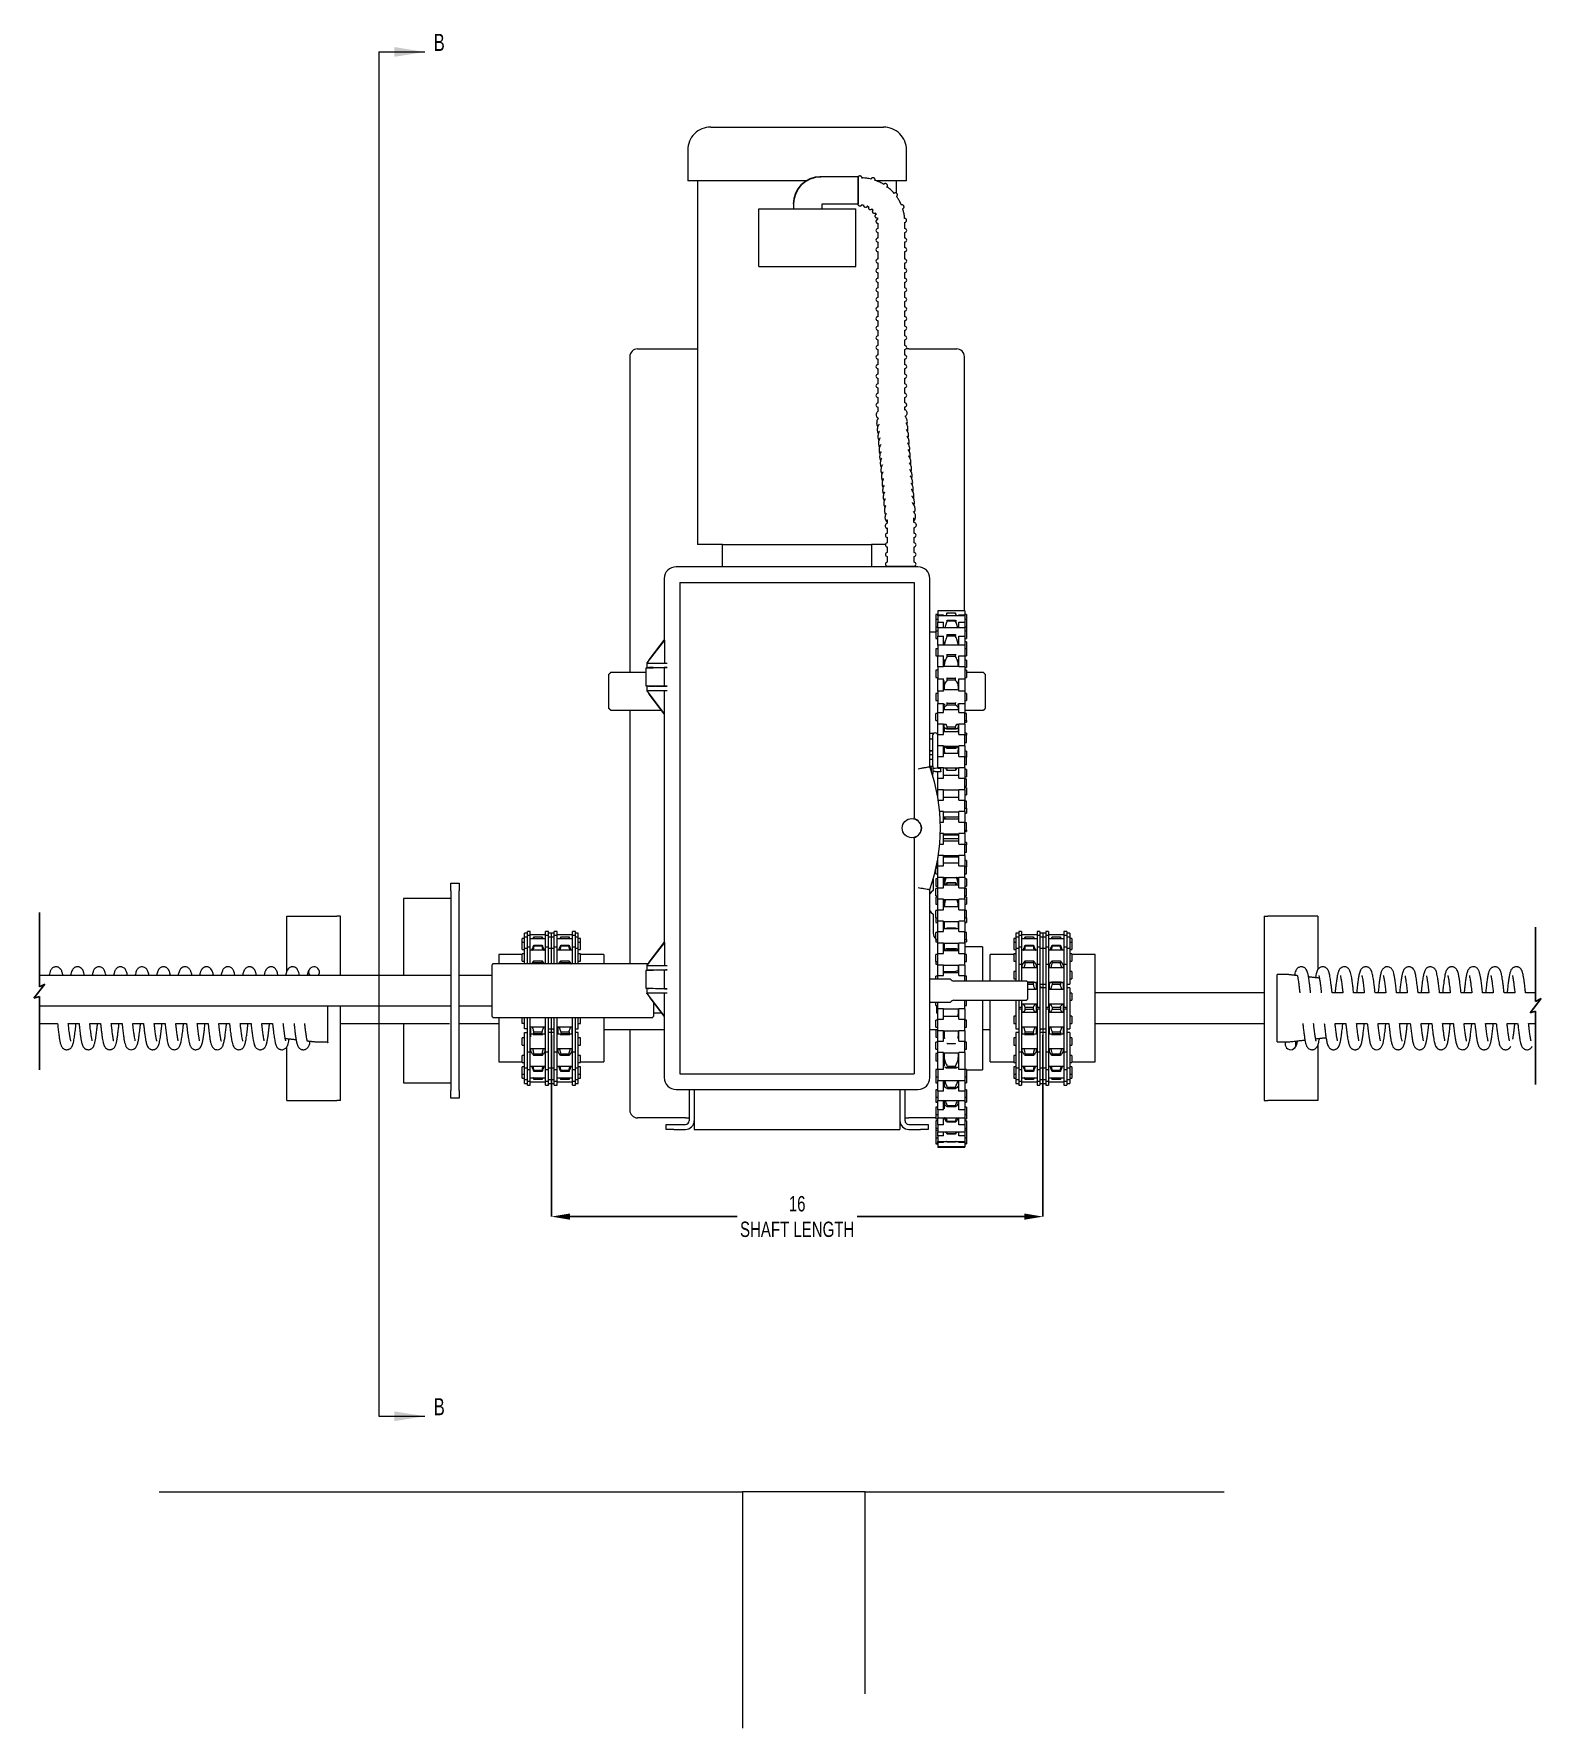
# Model space of a CAD drawing. Header units: inches. Extents: x 12.2 to 24.5, y 6.4 to 20.2.
import ezdxf
from ezdxf.lldxf.tags import DXFTag

# ---------------------------------------------------------------- set-up
doc = ezdxf.new("R2010")
doc.units = ezdxf.units.IN
doc.header["$MEASUREMENT"] = 0
doc.header["$PDSIZE"] = -1
doc.layers.add('DIM', color=1, linetype='Continuous')
doc.styles.add('SLDTEXTSTYLE0', font='ARIAL.TTF', dxfattribs={"width": 0.7})
tags = doc.linetypes.add('HIDDEN', pattern=[0.075, 0.05, -0.025]).pattern_tags.tags
tags[6:7] = [DXFTag(74, 4), DXFTag(75, 0), DXFTag(340, '0'), DXFTag(46, 1.0), DXFTag(50, 0.0), DXFTag(44, 0.0), DXFTag(45, 0.0)]
tags[4:5] = [DXFTag(74, 4), DXFTag(75, 0), DXFTag(340, '0'), DXFTag(46, 1.0), DXFTag(50, 0.0), DXFTag(44, 0.0), DXFTag(45, 0.0)]
doc.dimstyles.new('SLDDIMSTYLE0', dxfattribs={"dimtxt": 0.125, "dimasz": 0.15, "dimexe": 0, "dimexo": 0.0625, "dimgap": 0.03125, "dimtad": 0, "dimtih": 1, "dimtoh": 1, "dimdec": 3, "dimlfac": 4, "dimrnd": 1e-09, "dimzin": 12, "dimdsep": 46, "dimtxsty": 'SLDTEXTSTYLE0', "dimsah": 1, "dimcen": 0.09, "dimadec": 0, "dimazin": 0, "dimtfac": 1, "dimtdec": 3, "dimtofl": 0, "dimtmove": 0, "dimatfit": 3, "dimfxl": 0, "dimtolj": 1, "dimtzin": 12, "dimarcsym": 0})

msp = doc.modelspace()

# ---------------------------------------------------------------- texts
at = {"color": 7, "linetype": 'Continuous', "char_height": 0.138547, "attachment_point": 1, "style": 'SLDTEXTSTYLE0'}
for insert in [(15.458312, 20.168371), (15.458312, 9.061704)]:
    msp.add_mtext('B', dxfattribs=dict(at, insert=insert))

# ---------------------------------------------------------------- blocks, each defined once
blk = doc.blocks.new('*D12')
at = {"color": 0, "linetype": 'ByBlock', "lineweight": -2}
for p, q in [((16.417, 12.017), (16.417, 10.54)), ((20.417, 12.017), (20.417, 10.54)), ((16.567, 10.54), (17.928, 10.54)), ((20.267, 10.54), (18.905, 10.54))]:
    blk.add_line(p, q, dxfattribs=at)
at = {"color": 0, "linetype": 'ByBlock'}
for points in [[(16.417, 10.54), (16.567, 10.515), (16.567, 10.565)], [(20.417, 10.54), (20.267, 10.515), (20.267, 10.565)]]:
    blk.add_solid(points, dxfattribs=at)
at = {"layer": 'DEFPOINTS', "color": 0, "linetype": 'ByBlock'}
for p in [(16.417, 12.079), (20.417, 12.079)]:
    blk.add_point(p, dxfattribs=at)
at = {"color": 0, "linetype": 'ByBlock', "insert": (18.417, 10.54), "char_height": 0.125, "attachment_point": 5, "style": 'SLDTEXTSTYLE0'}
blk.add_mtext('16\\PSHAFT LENGTH', dxfattribs=at)

# ---------------------------------------------------------------- dimensions: what is measured, and where the dimension line sits
at = {"layer": 'DIM'}
dim = msp.add_linear_dim(base=(20.416518, 10.539824), p1=(16.416518, 12.079289), p2=(20.416518, 12.079289), text='<>\\PSHAFT LENGTH', dimstyle='SLDDIMSTYLE0', override={"dimdec": 4, "dimlunit": 5, "dimfrac": 2}, dxfattribs=at)
dim.commit()
dim.dimension.update_dxf_attribs({"geometry": '*D12', "text_midpoint": (18.416518, 10.539824)})

# ---------------------------------------------------------------- linework, layer by layer
at = {"color": 7, "linetype": 'HIDDEN', "lineweight": 0}
msp.add_line((15.012437, 20.021333), (15.012437, 8.914667), dxfattribs=at)
at = {"color": 7, "linetype": 'Continuous', "lineweight": 0}
for p, q in [((15.012437, 20.021333), (15.387437, 20.021333)), ((15.012437, 8.914667), (15.387437, 8.914667))]:
    msp.add_line(p, q, dxfattribs=at)
at = {"color": 7, "linetype": 'Continuous', "lineweight": 15}
for p, q in [((17.713393, 19.40975), (19.119642, 19.40975)), ((17.765042, 18.972252), (17.525894, 18.972252)), ((18.492941, 18.972252), (17.765042, 18.972252)), ((19.307144, 18.972252), (19.063103, 18.972252)), ((18.105519, 18.275999), (18.105519, 18.74475)), ((18.105519, 18.74475), (18.145353, 18.74475)), ((18.145353, 18.74475), (18.146223, 18.74475)), ((18.146223, 18.74475), (18.89337, 18.74475)), ((18.89337, 18.275999), (18.89337, 18.74475)), ((19.074631, 18.552527), (19.074214, 18.552527)), ((19.074631, 18.474403), (19.074214, 18.474403)), ((19.074631, 18.396274), (19.074214, 18.396274)), ((18.105519, 18.275999), (18.145353, 18.275999)), ((18.145353, 18.275999), (18.146223, 18.275999)), ((18.146223, 18.275999), (18.89337, 18.275999)), ((19.074631, 18.303234), (19.074214, 18.303234)), ((19.074631, 18.22511), (19.074214, 18.22511)), ((19.074631, 18.146985), (19.074214, 18.146985)), ((19.074631, 18.068856), (19.074214, 18.068856)), ((19.074631, 17.990732), (19.074214, 17.990732)), ((19.074631, 17.912608), (19.074214, 17.912608)), ((19.074631, 17.834483), (19.074214, 17.834483)), ((19.074631, 17.756359), (19.074214, 17.756359)), ((19.074631, 17.678236), (19.074214, 17.678236)), ((17.054792, 17.541164), (17.054792, 14.970251)), ((17.117292, 17.603664), (17.606517, 17.603664)), ((19.074631, 17.600112), (19.074214, 17.600112)), ((19.074631, 17.521985), (19.074214, 17.521985)), ((19.325119, 17.603664), (19.302887, 17.603664)), ((19.325119, 17.603664), (19.715743, 17.603664)), ((19.778243, 15.470914), (19.778243, 17.541164)), ((19.074631, 17.443858), (19.074214, 17.443858)), ((19.074631, 17.365734), (19.074214, 17.365734)), ((19.074631, 17.28761), (19.074214, 17.28761)), ((19.074631, 17.209485), (19.074214, 17.209485)), ((17.797325, 16.011751), (17.606517, 16.011751)), ((17.809826, 16.011751), (17.797325, 16.011751)), ((17.809826, 16.011751), (19.022325, 16.011751)), ((17.809826, 15.980501), (17.809826, 16.011751)), ((19.022325, 16.011751), (19.022325, 15.980501)), ((19.034825, 16.011751), (19.022325, 16.011751)), ((19.135271, 16.011751), (19.034825, 16.011751)), ((17.809826, 15.830304), (17.809826, 15.980501)), ((19.022325, 15.980501), (19.022325, 15.830304)), ((17.335251, 15.733827), (17.335251, 15.232897)), ((19.400479, 15.830304), (17.431728, 15.830304)), ((19.150475, 15.836276), (19.369226, 15.836276)), ((19.496956, 14.203046), (19.496956, 15.733827)), ((17.462978, 15.702577), (17.462978, 11.702577)), ((17.462978, 15.702577), (19.369229, 15.702577)), ((19.369229, 15.702577), (19.369229, 13.78689)), ((19.562017, 15.470914), (19.562017, 15.438556)), ((19.637769, 15.452807), (19.637769, 15.455457)), ((19.637769, 15.455457), (19.705518, 15.455457)), ((19.705518, 15.452807), (19.637769, 15.452807)), ((19.705518, 15.452807), (19.705518, 15.455457)), ((19.781017, 15.470914), (19.781017, 15.438556)), ((19.546517, 15.441539), (19.546517, 15.401043)), ((19.546517, 15.401043), (19.546517, 15.342543)), ((19.546517, 15.342543), (19.546517, 15.304814)), ((19.562017, 15.438556), (19.609018, 15.438556)), ((19.562017, 15.430418), (19.562017, 15.438556)), ((19.562017, 15.430418), (19.562017, 15.38039)), ((19.562017, 15.38039), (19.609018, 15.38039)), ((19.562017, 15.334377), (19.562017, 15.38039)), ((19.562017, 15.334189), (19.562017, 15.265632)), ((19.609018, 15.430418), (19.609018, 15.438556)), ((19.609018, 15.334377), (19.609018, 15.38039)), ((19.637769, 15.387629), (19.637769, 15.395315)), ((19.637769, 15.395315), (19.705518, 15.395315)), ((19.705518, 15.387629), (19.637769, 15.387629)), ((19.705518, 15.387629), (19.705518, 15.395315)), ((19.734018, 15.438556), (19.781017, 15.438556)), ((19.734018, 15.430418), (19.734018, 15.438556)), ((19.734018, 15.334377), (19.734018, 15.38039)), ((19.734018, 15.38039), (19.781017, 15.38039)), ((19.781017, 15.438556), (19.781017, 15.430418)), ((19.781017, 15.430418), (19.781017, 15.38039)), ((19.781017, 15.38039), (19.781017, 15.334377)), ((19.781017, 15.334189), (19.781017, 15.265632)), ((19.796519, 15.441539), (19.796519, 15.401043)), ((19.796519, 15.401043), (19.796519, 15.342543)), ((19.796519, 15.342543), (19.796519, 15.304814)), ((17.33664, 15.233826), (17.19445, 15.04857)), ((17.221265, 15.084387), (17.33579, 15.233601)), ((17.335375, 15.233601), (17.335549, 15.233826)), ((17.335375, 15.233826), (17.335375, 15.233601)), ((17.33637, 15.233826), (17.335375, 15.233826)), ((17.33579, 15.233601), (17.335375, 15.233601)), ((17.33664, 15.233826), (17.33637, 15.233826)), ((17.33664, 15.233826), (17.33664, 15.046327)), ((19.546517, 15.304814), (19.546517, 15.246315)), ((19.562017, 15.265632), (19.609018, 15.265632)), ((19.562017, 15.191793), (19.562017, 15.265632)), ((19.562017, 15.191842), (19.562017, 15.105746)), ((19.609018, 15.191793), (19.609018, 15.265632)), ((19.614267, 15.191842), (19.614267, 15.21694)), ((19.637769, 15.266299), (19.637769, 15.278269)), ((19.637769, 15.278269), (19.705518, 15.278269)), ((19.705518, 15.266299), (19.637769, 15.266299)), ((19.705518, 15.266299), (19.705518, 15.278269)), ((19.729018, 15.191842), (19.729018, 15.21694)), ((19.734018, 15.191793), (19.734018, 15.265632)), ((19.734018, 15.265632), (19.781017, 15.265632)), ((19.781017, 15.265632), (19.781017, 15.191793)), ((19.781017, 15.191842), (19.781017, 15.105746)), ((19.796519, 15.304814), (19.796519, 15.246315)), ((19.796519, 15.217827), (19.796519, 15.174207)), ((19.796519, 15.174207), (19.796519, 15.162467)), ((17.192751, 15.046327), (17.192751, 15.005702)), ((17.192751, 15.046327), (17.199284, 15.046327)), ((17.19445, 15.04857), (17.19445, 15.046327)), ((17.199284, 15.046327), (17.359707, 15.046327)), ((17.213016, 15.073909), (17.221148, 15.084387)), ((17.221148, 15.084228), (17.213016, 15.07363)), ((17.213016, 15.07363), (17.213016, 15.073909)), ((17.221148, 15.084228), (17.221265, 15.084387)), ((17.221148, 15.084387), (17.221148, 15.084228)), ((17.221265, 15.084387), (17.221148, 15.084387)), ((19.546517, 15.162467), (19.546517, 15.103968)), ((19.562017, 15.105746), (19.609018, 15.105746)), ((19.562017, 15.015363), (19.562017, 15.105746)), ((19.609018, 15.015363), (19.609018, 15.105746)), ((19.614267, 15.020366), (19.614267, 15.074592)), ((19.637769, 15.100696), (19.637769, 15.115778)), ((19.637769, 15.115778), (19.705518, 15.115778)), ((19.705518, 15.100696), (19.637769, 15.100696)), ((19.705518, 15.100696), (19.705518, 15.115778)), ((19.729018, 15.020366), (19.729018, 15.074592)), ((19.734018, 15.015363), (19.734018, 15.105746)), ((19.734018, 15.105746), (19.781017, 15.105746)), ((19.781017, 15.105746), (19.781017, 15.015363)), ((19.796519, 15.162467), (19.796519, 15.103968)), ((19.796519, 15.069519), (19.796519, 15.0259)), ((16.885268, 14.676253), (16.885268, 14.955252)), ((17.245991, 15.005702), (17.186502, 15.005702)), ((17.210358, 15.009116), (17.359707, 15.010599)), ((17.335251, 15.009513), (17.264725, 15.008828)), ((17.33637, 15.010074), (17.335251, 15.009513)), ((17.335251, 15.009513), (17.335251, 14.858141)), ((19.546517, 14.988222), (19.546517, 14.929723)), ((19.609018, 15.015363), (19.562017, 15.015363)), ((19.562017, 15.015363), (19.562017, 14.916708)), ((19.562017, 14.916708), (19.609018, 14.916708)), ((19.562017, 14.818813), (19.562017, 14.916708)), ((19.609018, 14.818813), (19.609018, 14.916708)), ((19.614267, 15.020366), (19.614267, 15.017597)), ((19.614267, 14.851253), (19.614267, 14.900347)), ((19.637769, 14.907028), (19.637769, 14.923748)), ((19.637769, 14.923748), (19.705518, 14.923748)), ((19.705518, 14.907028), (19.637769, 14.907028)), ((19.705518, 14.907028), (19.705518, 14.923748)), ((19.729018, 15.017597), (19.729018, 15.020366)), ((19.729018, 14.851253), (19.729018, 14.900347)), ((19.781017, 15.015363), (19.734018, 15.015363)), ((19.734018, 14.818813), (19.734018, 14.916708)), ((19.734018, 14.916708), (19.781017, 14.916708)), ((19.781017, 15.015363), (19.781017, 14.916708)), ((19.781017, 14.916708), (19.781017, 14.818813)), ((19.796519, 15.0259), (19.796519, 15.01102)), ((19.796519, 14.988222), (19.796519, 14.929723)), ((19.947767, 14.955252), (19.947767, 14.676253)), ((17.186502, 14.861952), (17.245991, 14.861952)), ((17.192751, 14.861952), (17.192751, 14.821327)), ((17.199284, 14.821327), (17.192751, 14.821327)), ((17.194323, 14.819236), (17.194323, 14.821327)), ((17.194323, 14.819236), (17.33507, 14.633828)), ((17.359707, 14.821327), (17.199284, 14.821327)), ((17.359707, 14.857054), (17.210358, 14.858537)), ((17.221148, 14.78302), (17.212937, 14.793838)), ((17.334403, 14.633828), (17.221148, 14.78302)), ((17.264725, 14.858826), (17.335251, 14.858141)), ((17.335251, 14.858141), (17.33637, 14.85758)), ((17.336459, 14.633828), (17.336459, 14.821327)), ((19.546517, 14.799493), (19.546517, 14.740994)), ((19.609018, 14.818813), (19.562017, 14.818813)), ((19.562017, 14.818813), (19.562017, 14.71741)), ((19.614267, 14.851253), (19.614267, 14.828869)), ((19.729018, 14.828869), (19.729018, 14.851253)), ((19.781017, 14.818813), (19.734018, 14.818813)), ((19.781017, 14.818813), (19.781017, 14.71741)), ((19.796519, 14.799493), (19.796519, 14.740994)), ((17.313846, 14.660908), (16.900268, 14.660908)), ((17.054792, 14.660908), (17.054792, 12.598252)), ((17.334403, 14.633828), (17.33507, 14.633828)), ((17.336459, 14.633828), (17.33507, 14.633828)), ((17.335251, 14.633828), (17.335251, 12.770396)), ((19.546517, 14.578208), (19.546517, 14.636707)), ((19.562017, 14.71741), (19.609018, 14.71741)), ((19.562017, 14.645115), (19.562017, 14.71741)), ((19.562017, 14.645115), (19.609018, 14.645115)), ((19.562017, 14.550123), (19.562017, 14.645115)), ((19.609018, 14.645115), (19.609018, 14.71741)), ((19.614267, 14.678494), (19.614267, 14.711619)), ((19.614267, 14.678494), (19.614267, 14.666082)), ((19.637769, 14.704255), (19.637769, 14.720975)), ((19.637769, 14.720975), (19.705518, 14.720975)), ((19.705518, 14.704255), (19.637769, 14.704255)), ((19.705518, 14.704255), (19.705518, 14.720975)), ((19.729018, 14.678494), (19.729018, 14.711619)), ((19.729018, 14.666082), (19.729018, 14.678494)), ((19.734018, 14.71741), (19.781017, 14.71741)), ((19.734018, 14.645115), (19.734018, 14.71741)), ((19.734018, 14.645115), (19.781017, 14.645115)), ((19.781017, 14.71741), (19.781017, 14.645115)), ((19.932767, 14.660908), (19.781017, 14.660908)), ((19.781017, 14.550123), (19.781017, 14.645115)), ((19.796519, 14.578208), (19.796519, 14.636707)), ((19.609018, 14.550123), (19.562017, 14.550123)), ((19.562017, 14.464891), (19.562017, 14.550123)), ((19.609018, 14.464891), (19.609018, 14.550123)), ((19.614267, 14.518997), (19.614267, 14.548832)), ((19.614267, 14.518997), (19.614267, 14.487724)), ((19.637769, 14.512225), (19.637769, 14.527309)), ((19.637769, 14.527309), (19.705518, 14.527309)), ((19.705518, 14.512225), (19.637769, 14.512225)), ((19.705518, 14.512225), (19.705518, 14.527309)), ((19.729018, 14.518997), (19.729018, 14.548832)), ((19.729018, 14.487724), (19.729018, 14.518997)), ((19.781017, 14.550123), (19.734018, 14.550123)), ((19.734018, 14.464891), (19.734018, 14.550123)), ((19.781017, 14.550123), (19.781017, 14.464891)), ((19.796519, 14.578208), (19.796519, 14.566097)), ((19.562017, 14.464891), (19.609018, 14.464891)), ((19.562017, 14.463075), (19.562017, 14.464891)), ((19.609018, 14.371767), (19.562977, 14.371767)), ((19.609018, 14.286534), (19.609018, 14.371767)), ((19.614267, 14.370474), (19.614267, 14.34459)), ((19.614267, 14.309367), (19.614267, 14.34459)), ((19.637769, 14.349734), (19.637769, 14.361704)), ((19.637769, 14.361704), (19.705518, 14.361704)), ((19.705518, 14.349734), (19.637769, 14.349734)), ((19.705518, 14.349734), (19.705518, 14.361704)), ((19.729018, 14.34459), (19.729018, 14.370474)), ((19.729018, 14.309367), (19.729018, 14.34459)), ((19.734018, 14.464891), (19.781017, 14.464891)), ((19.781017, 14.371767), (19.734018, 14.371767)), ((19.734018, 14.286534), (19.734018, 14.371767)), ((19.781017, 14.371767), (19.781017, 14.464891)), ((19.781017, 14.371767), (19.781017, 14.286534)), ((19.796519, 14.476288), (19.796519, 14.458351)), ((19.796519, 14.399849), (19.796519, 14.458351)), ((19.496956, 14.263718), (19.519226, 14.263718)), ((19.496956, 14.207495), (19.521352, 14.207495)), ((19.521352, 14.207495), (19.521352, 14.148824)), ((19.562977, 14.286534), (19.609018, 14.286534)), ((19.734018, 14.286534), (19.781017, 14.286534)), ((19.781017, 14.193408), (19.781017, 14.286534)), ((19.796519, 14.327981), (19.796519, 14.284361)), ((19.796519, 14.284361), (19.796519, 14.279992)), ((19.796519, 14.221493), (19.796519, 14.279992)), ((19.499333, 14.196259), (19.5091, 14.196259)), ((19.500009, 14.194316), (19.5091, 14.194316)), ((19.50485, 14.192042), (19.500793, 14.192042)), ((19.50485, 14.180103), (19.50485, 14.192042)), ((19.50485, 14.189928), (19.5091, 14.189928)), ((19.5091, 14.196259), (19.5091, 14.167229)), ((19.521352, 14.148824), (19.514955, 14.148824)), ((19.521352, 14.146879), (19.515558, 14.146879)), ((19.541101, 14.189217), (19.521352, 14.189217)), ((19.541101, 14.164251), (19.521352, 14.164251)), ((19.541101, 14.163732), (19.521352, 14.163732)), ((19.521352, 14.148824), (19.521352, 14.146879)), ((19.609018, 14.193408), (19.562977, 14.193408)), ((19.562977, 14.108176), (19.609018, 14.108176)), ((19.609018, 14.108176), (19.609018, 14.193408)), ((19.637769, 14.172549), (19.637769, 14.175196)), ((19.637769, 14.175196), (19.705518, 14.175196)), ((19.705518, 14.172549), (19.637769, 14.172549)), ((19.705518, 14.172549), (19.705518, 14.175196)), ((19.781017, 14.193408), (19.734018, 14.193408)), ((19.734018, 14.108176), (19.734018, 14.193408)), ((19.734018, 14.108176), (19.781017, 14.108176)), ((19.781017, 14.193408), (19.781017, 14.108176)), ((19.781017, 14.015052), (19.781017, 14.108176)), ((19.796519, 14.179673), (19.796519, 14.136054)), ((19.796519, 14.136054), (19.796519, 14.121174)), ((19.796519, 14.043134), (19.796519, 14.101636)), ((19.609018, 14.015052), (19.562977, 14.015052)), ((19.609018, 13.929819), (19.609018, 14.015052)), ((19.781017, 14.015052), (19.734018, 14.015052)), ((19.734018, 13.929819), (19.734018, 14.015052)), ((19.781017, 14.015052), (19.781017, 13.929819)), ((19.796519, 14.031368), (19.796519, 13.987746)), ((19.796519, 13.987746), (19.796519, 13.972866)), ((19.565462, 13.929819), (19.609018, 13.929819)), ((19.609018, 13.836695), (19.576744, 13.836695)), ((19.609018, 13.751461), (19.609018, 13.836695)), ((19.734018, 13.929819), (19.781017, 13.929819)), ((19.781017, 13.836695), (19.734018, 13.836695)), ((19.734018, 13.751461), (19.734018, 13.836695)), ((19.781017, 13.836695), (19.781017, 13.929819)), ((19.781017, 13.836695), (19.781017, 13.751461)), ((19.796519, 13.864778), (19.796519, 13.923277)), ((19.796519, 13.864778), (19.796519, 13.839439)), ((19.796519, 13.839439), (19.796519, 13.824559)), ((19.581947, 13.751461), (19.609018, 13.751461)), ((19.609018, 13.658337), (19.58209, 13.658337)), ((19.609018, 13.573104), (19.609018, 13.658337)), ((19.734018, 13.751461), (19.781017, 13.751461)), ((19.781017, 13.658337), (19.734018, 13.658337)), ((19.734018, 13.573104), (19.734018, 13.658337)), ((19.781017, 13.658337), (19.781017, 13.751461)), ((19.781017, 13.658337), (19.781017, 13.573104)), ((19.796519, 13.686421), (19.796519, 13.744921)), ((19.796519, 13.686421), (19.796519, 13.676251)), ((19.369229, 13.618266), (19.369229, 11.702577)), ((19.577155, 13.573104), (19.609018, 13.573104)), ((19.734018, 13.573104), (19.781017, 13.573104)), ((19.781017, 13.47998), (19.781017, 13.573104)), ((19.796519, 13.586445), (19.796519, 13.566562)), ((19.796519, 13.508063), (19.796519, 13.566562)), ((19.562017, 13.394746), (19.562017, 13.409318)), ((19.562017, 13.394746), (19.609018, 13.394746)), ((19.562017, 13.301622), (19.562017, 13.394746)), ((19.609018, 13.47998), (19.566163, 13.47998)), ((19.609018, 13.394746), (19.609018, 13.47998)), ((19.781017, 13.47998), (19.734018, 13.47998)), ((19.734018, 13.394746), (19.734018, 13.47998)), ((19.734018, 13.394746), (19.781017, 13.394746)), ((19.781017, 13.47998), (19.781017, 13.394746)), ((19.781017, 13.301622), (19.781017, 13.394746)), ((19.796519, 13.438137), (19.796519, 13.394516)), ((19.796519, 13.394516), (19.796519, 13.388206)), ((19.796519, 13.329706), (19.796519, 13.388206)), ((15.597386, 13.192001), (15.597386, 13.254501)), ((15.597386, 13.254501), (15.665884, 13.254501)), ((15.665884, 13.254501), (15.665884, 13.192001)), ((19.524494, 13.288244), (19.524494, 13.195328)), ((19.546517, 13.329706), (19.546517, 13.37139)), ((19.546517, 13.28983), (19.546517, 13.246208)), ((19.546517, 13.246208), (19.546517, 13.231328)), ((19.609018, 13.301622), (19.562017, 13.301622)), ((19.562017, 13.216389), (19.562017, 13.301622)), ((19.609018, 13.216389), (19.609018, 13.301622)), ((19.614267, 13.269402), (19.614267, 13.260898)), ((19.614267, 13.260898), (19.614267, 13.246173)), ((19.614267, 13.246511), (19.614267, 13.239222)), ((19.637769, 13.261041), (19.637769, 13.255552)), ((19.637769, 13.261041), (19.705518, 13.261041)), ((19.705518, 13.255552), (19.637769, 13.255552)), ((19.705518, 13.261041), (19.705518, 13.255552)), ((19.729018, 13.269402), (19.729018, 13.260898)), ((19.729018, 13.24645), (19.729018, 13.260898)), ((19.729018, 13.246511), (19.729018, 13.239222)), ((19.781017, 13.301622), (19.734018, 13.301622)), ((19.734018, 13.216389), (19.734018, 13.301622)), ((19.781017, 13.301622), (19.781017, 13.216389)), ((19.796519, 13.28983), (19.796519, 13.246208)), ((19.796519, 13.246208), (19.796519, 13.231328)), ((15.597386, 13.129503), (15.212884, 13.129503)), ((15.212884, 13.129503), (15.212884, 12.503877)), ((15.597386, 13.192001), (15.597386, 12.646935)), ((15.665884, 11.567002), (15.665884, 13.192001)), ((19.496956, 11.671327), (19.496956, 13.20211)), ((19.546517, 13.151348), (19.546517, 13.209847)), ((19.546517, 13.141522), (19.546517, 13.097901)), ((19.562017, 13.216389), (19.609018, 13.216389)), ((19.562017, 13.123265), (19.562017, 13.216389)), ((19.609018, 13.123265), (19.562017, 13.123265)), ((19.562017, 13.038031), (19.562017, 13.123265)), ((19.609018, 13.038031), (19.609018, 13.123265)), ((19.614267, 13.121972), (19.614267, 13.110263)), ((19.614267, 13.110263), (19.614267, 13.060866)), ((19.729018, 13.110263), (19.729018, 13.121972)), ((19.729018, 13.110263), (19.729018, 13.060866)), ((19.734018, 13.216389), (19.781017, 13.216389)), ((19.781017, 13.123265), (19.734018, 13.123265)), ((19.734018, 13.038031), (19.734018, 13.123265)), ((19.781017, 13.123265), (19.781017, 13.216389)), ((19.781017, 13.123265), (19.781017, 13.038031)), ((19.796519, 13.151348), (19.796519, 13.209847)), ((19.796519, 13.141522), (19.796519, 13.097901)), ((14.262019, 12.536573), (14.262019, 12.986165)), ((14.262019, 12.986165), (14.622019, 12.986165)), ((14.622019, 12.986165), (14.669517, 12.986165)), ((14.699517, 12.986165), (14.669517, 12.986165)), ((14.699517, 12.611165), (14.699517, 12.986165)), ((19.524494, 13.002), (19.524494, 12.848664)), ((19.546517, 13.097901), (19.546517, 13.08302)), ((19.546517, 12.972991), (19.546517, 13.031491)), ((19.546517, 12.972991), (19.546517, 12.949595)), ((19.562017, 13.038031), (19.609018, 13.038031)), ((19.562017, 12.944907), (19.562017, 13.038031)), ((19.734018, 13.038031), (19.781017, 13.038031)), ((19.781017, 12.944907), (19.781017, 13.038031)), ((19.796519, 13.097901), (19.796519, 13.08302)), ((19.796519, 12.972991), (19.796519, 13.031491)), ((19.796519, 12.972991), (19.796519, 12.949595)), ((22.218267, 12.986165), (22.248269, 12.986165)), ((22.218267, 12.986165), (22.218267, 12.611165)), ((22.295767, 12.986165), (22.248269, 12.986165)), ((22.655768, 12.986165), (22.295767, 12.986165)), ((22.655768, 12.986165), (22.655768, 12.550756)), ((16.197642, 12.839045), (16.197642, 12.848549)), ((16.197642, 12.815989), (16.197642, 12.839045)), ((16.221144, 12.82849), (16.221144, 12.86105)), ((16.221144, 12.781459), (16.221144, 12.82849)), ((16.244643, 12.82849), (16.244643, 12.86105)), ((16.244643, 12.781459), (16.244643, 12.82849)), ((16.369644, 12.82849), (16.369644, 12.86105)), ((16.369644, 12.781459), (16.369644, 12.82849)), ((16.393143, 12.82849), (16.393143, 12.86105)), ((16.393143, 12.781459), (16.393143, 12.82849)), ((16.416642, 12.839045), (16.416642, 12.848549)), ((16.416642, 12.839045), (16.416642, 12.848549)), ((16.416642, 12.815989), (16.416642, 12.839045)), ((16.416642, 12.815989), (16.416642, 12.839045)), ((16.440144, 12.82849), (16.440144, 12.86105)), ((16.440144, 12.781459), (16.440144, 12.82849)), ((16.463643, 12.82849), (16.463643, 12.86105)), ((16.463643, 12.781459), (16.463643, 12.82849)), ((16.588644, 12.82849), (16.588644, 12.86105)), ((16.588644, 12.781459), (16.588644, 12.82849)), ((16.612143, 12.82849), (16.612143, 12.86105)), ((16.612143, 12.781459), (16.612143, 12.82849)), ((16.635642, 12.839045), (16.635642, 12.848549)), ((16.635642, 12.815989), (16.635642, 12.839045)), ((19.546517, 12.949595), (19.546517, 12.934713)), ((19.546517, 12.794633), (19.546517, 12.853134)), ((19.609018, 12.944907), (19.562017, 12.944907)), ((19.562017, 12.859674), (19.562017, 12.944907)), ((19.562017, 12.859674), (19.609018, 12.859674)), ((19.562017, 12.76655), (19.562017, 12.859674)), ((19.609018, 12.859674), (19.609018, 12.944907)), ((19.614267, 12.943616), (19.614267, 12.932049)), ((19.614267, 12.932049), (19.614267, 12.882507)), ((19.637769, 12.888362), (19.637769, 12.882507)), ((19.637769, 12.888362), (19.705518, 12.888362)), ((19.705518, 12.888362), (19.705518, 12.882507)), ((19.729018, 12.943616), (19.729018, 12.932049)), ((19.729018, 12.882507), (19.729018, 12.932049)), ((19.781017, 12.944907), (19.734018, 12.944907)), ((19.734018, 12.859674), (19.734018, 12.944907)), ((19.734018, 12.859674), (19.781017, 12.859674)), ((19.781017, 12.944907), (19.781017, 12.859674)), ((19.781017, 12.76655), (19.781017, 12.859674)), ((19.796519, 12.949595), (19.796519, 12.934713)), ((19.796519, 12.794633), (19.796519, 12.853134)), ((20.197393, 12.848549), (20.197393, 12.839045)), ((20.197393, 12.839045), (20.197393, 12.815989)), ((20.220892, 12.86105), (20.220892, 12.82849)), ((20.220892, 12.82849), (20.220892, 12.781459)), ((20.244394, 12.86105), (20.244394, 12.82849)), ((20.244394, 12.82849), (20.244394, 12.781459)), ((20.369392, 12.86105), (20.369392, 12.82849)), ((20.369392, 12.82849), (20.369392, 12.781459)), ((20.392894, 12.86105), (20.392894, 12.82849)), ((20.392894, 12.82849), (20.392894, 12.781459)), ((20.416393, 12.848549), (20.416393, 12.839045)), ((20.416393, 12.848549), (20.416393, 12.839045)), ((20.416393, 12.839045), (20.416393, 12.815989)), ((20.416393, 12.839045), (20.416393, 12.815989)), ((20.439892, 12.86105), (20.439892, 12.82849)), ((20.439892, 12.82849), (20.439892, 12.781459)), ((20.463394, 12.86105), (20.463394, 12.82849)), ((20.463394, 12.82849), (20.463394, 12.781459)), ((20.588392, 12.86105), (20.588392, 12.82849)), ((20.588392, 12.82849), (20.588392, 12.781459)), ((20.611894, 12.86105), (20.611894, 12.82849)), ((20.611894, 12.82849), (20.611894, 12.781459)), ((20.635393, 12.848549), (20.635393, 12.839045)), ((20.635393, 12.839045), (20.635393, 12.815989)), ((16.179643, 12.772741), (16.179643, 12.805298)), ((16.179643, 12.728866), (16.179643, 12.772741)), ((16.179643, 12.714239), (16.179643, 12.728866)), ((16.197642, 12.722241), (16.197642, 12.815989)), ((16.197642, 12.674933), (16.197642, 12.722241)), ((16.221144, 12.734739), (16.221144, 12.781459)), ((16.221144, 12.640529), (16.221144, 12.734739)), ((16.244643, 12.734739), (16.244643, 12.781459)), ((16.244643, 12.598252), (16.244643, 12.734739)), ((16.273579, 12.813546), (16.273579, 12.816649)), ((16.273579, 12.816649), (16.341456, 12.816649)), ((16.341456, 12.813546), (16.273579, 12.813546)), ((16.273579, 12.740805), (16.273579, 12.749734)), ((16.273579, 12.749734), (16.341456, 12.749734)), ((16.341456, 12.740805), (16.273579, 12.740805)), ((16.341456, 12.813546), (16.341456, 12.816649)), ((16.341456, 12.740805), (16.341456, 12.749734)), ((16.369644, 12.734739), (16.369644, 12.781459)), ((16.369644, 12.598252), (16.369644, 12.734739)), ((16.393143, 12.734739), (16.393143, 12.781459)), ((16.393143, 12.640529), (16.393143, 12.734739)), ((16.416642, 12.722241), (16.416642, 12.815989)), ((16.416642, 12.722241), (16.416642, 12.815989)), ((16.416642, 12.674933), (16.416642, 12.722241)), ((16.416642, 12.674933), (16.416642, 12.722241)), ((16.440144, 12.734739), (16.440144, 12.781459)), ((16.440144, 12.640529), (16.440144, 12.734739)), ((16.463643, 12.734739), (16.463643, 12.781459)), ((16.463643, 12.598252), (16.463643, 12.734739)), ((16.492331, 12.816649), (16.492331, 12.813546)), ((16.492331, 12.816649), (16.560205, 12.816649)), ((16.560205, 12.813546), (16.492331, 12.813546)), ((16.492331, 12.749734), (16.492331, 12.740805)), ((16.492331, 12.749734), (16.560205, 12.749734)), ((16.560205, 12.740805), (16.492331, 12.740805)), ((16.560205, 12.816649), (16.560205, 12.813546)), ((16.560205, 12.749734), (16.560205, 12.740805)), ((16.588644, 12.734739), (16.588644, 12.781459)), ((16.588644, 12.598252), (16.588644, 12.734739)), ((16.612143, 12.734739), (16.612143, 12.781459)), ((16.612143, 12.640529), (16.612143, 12.734739)), ((16.635642, 12.722241), (16.635642, 12.815989)), ((16.635642, 12.674933), (16.635642, 12.722241)), ((16.653643, 12.772741), (16.653643, 12.805298)), ((16.653643, 12.714239), (16.653643, 12.772741)), ((17.33664, 12.771326), (17.19445, 12.586073)), ((17.221265, 12.621887), (17.33579, 12.7711)), ((17.335375, 12.7711), (17.335549, 12.771326)), ((17.335375, 12.771326), (17.335375, 12.7711)), ((17.33637, 12.771326), (17.335375, 12.771326)), ((17.33579, 12.7711), (17.335375, 12.7711)), ((17.33664, 12.771326), (17.33637, 12.771326)), ((17.33664, 12.771326), (17.33664, 12.583827)), ((19.546517, 12.794633), (19.546517, 12.775815)), ((19.609018, 12.76655), (19.562017, 12.76655)), ((19.562017, 12.681318), (19.562017, 12.76655)), ((19.609018, 12.681318), (19.609018, 12.76655)), ((19.614267, 12.765257), (19.614267, 12.71691)), ((19.614267, 12.71691), (19.614267, 12.704151)), ((19.637769, 12.718679), (19.637769, 12.706908)), ((19.637769, 12.718679), (19.705518, 12.718679)), ((19.705518, 12.706908), (19.637769, 12.706908)), ((19.705518, 12.718679), (19.705518, 12.706908)), ((19.729018, 12.71691), (19.729018, 12.765257)), ((19.729018, 12.71691), (19.729018, 12.704151)), ((19.781017, 12.76655), (19.734018, 12.76655)), ((19.734018, 12.681318), (19.734018, 12.76655)), ((19.781017, 12.76655), (19.781017, 12.681318)), ((19.796519, 12.794633), (19.796519, 12.775815)), ((19.926769, 12.736164), (19.926769, 12.457503)), ((20.179392, 12.805298), (20.179392, 12.781128)), ((20.179392, 12.781128), (20.179392, 12.772741)), ((20.179392, 12.772741), (20.179392, 12.728866)), ((20.179392, 12.728866), (20.179392, 12.714239)), ((20.197393, 12.815989), (20.197393, 12.722241)), ((20.197393, 12.722241), (20.197393, 12.674933)), ((20.220892, 12.781459), (20.220892, 12.734739)), ((20.220892, 12.734739), (20.220892, 12.640529)), ((20.244394, 12.781459), (20.244394, 12.734739)), ((20.244394, 12.734739), (20.244394, 12.591116)), ((20.27283, 12.813546), (20.27283, 12.816649)), ((20.27283, 12.816649), (20.340704, 12.816649)), ((20.340704, 12.813546), (20.27283, 12.813546)), ((20.27283, 12.740805), (20.27283, 12.749734)), ((20.27283, 12.749734), (20.340704, 12.749734)), ((20.340704, 12.740805), (20.27283, 12.740805)), ((20.340704, 12.813546), (20.340704, 12.816649)), ((20.340704, 12.740805), (20.340704, 12.749734)), ((20.369392, 12.781459), (20.369392, 12.734739)), ((20.369392, 12.734739), (20.369392, 12.591116)), ((20.392894, 12.781459), (20.392894, 12.734739)), ((20.392894, 12.734739), (20.392894, 12.640529)), ((20.416393, 12.815989), (20.416393, 12.722241)), ((20.416393, 12.815989), (20.416393, 12.722241)), ((20.416393, 12.722241), (20.416393, 12.674933)), ((20.416393, 12.722241), (20.416393, 12.674933)), ((20.439892, 12.781459), (20.439892, 12.734739)), ((20.439892, 12.734739), (20.439892, 12.640529)), ((20.463394, 12.781459), (20.463394, 12.734739)), ((20.463394, 12.734739), (20.463394, 12.591116)), ((20.491579, 12.816649), (20.491579, 12.813546)), ((20.491579, 12.816649), (20.559456, 12.816649)), ((20.559456, 12.813546), (20.491579, 12.813546)), ((20.491579, 12.749734), (20.491579, 12.740805)), ((20.491579, 12.749734), (20.559456, 12.749734)), ((20.559456, 12.740805), (20.491579, 12.740805)), ((20.559456, 12.816649), (20.559456, 12.813546)), ((20.559456, 12.749734), (20.559456, 12.740805)), ((20.588392, 12.781459), (20.588392, 12.734739)), ((20.588392, 12.734739), (20.588392, 12.591116)), ((20.611894, 12.781459), (20.611894, 12.734739)), ((20.611894, 12.734739), (20.611894, 12.640529)), ((20.635393, 12.815989), (20.635393, 12.722241)), ((20.635393, 12.722241), (20.635393, 12.674933)), ((20.653392, 12.805298), (20.653392, 12.772741)), ((20.653392, 12.772741), (20.653392, 12.714239)), ((14.699517, 12.503877), (14.699517, 12.611165)), ((15.597386, 12.646935), (15.597386, 11.567002)), ((15.935107, 12.168251), (15.935107, 12.590752)), ((15.989894, 12.673663), (15.989894, 12.598252)), ((16.179643, 12.635115), (16.179643, 12.67899)), ((16.179643, 12.620491), (16.179643, 12.635115)), ((16.197642, 12.598252), (16.197642, 12.674933)), ((16.221144, 12.598252), (16.221144, 12.640529)), ((16.273579, 12.607197), (16.273579, 12.620878)), ((16.273579, 12.620878), (16.341456, 12.620878)), ((16.341456, 12.607197), (16.273579, 12.607197)), ((16.341456, 12.607197), (16.341456, 12.620878)), ((16.393143, 12.598252), (16.393143, 12.640529)), ((16.416642, 12.598252), (16.416642, 12.674933)), ((16.416642, 12.598252), (16.416642, 12.674933)), ((16.440144, 12.598252), (16.440144, 12.640529)), ((16.492331, 12.620878), (16.492331, 12.607197)), ((16.492331, 12.620878), (16.560205, 12.620878)), ((16.560205, 12.607197), (16.492331, 12.607197)), ((16.560205, 12.620878), (16.560205, 12.607197)), ((16.612143, 12.598252), (16.612143, 12.640529)), ((16.635642, 12.598252), (16.635642, 12.674933)), ((16.653643, 12.620491), (16.653643, 12.67899)), ((16.843892, 12.673663), (16.843892, 12.667018)), ((16.843892, 12.667018), (16.843892, 12.598252)), ((17.192751, 12.583827), (17.192751, 12.543202)), ((17.192751, 12.583827), (17.199284, 12.583827)), ((17.19445, 12.586073), (17.19445, 12.583827)), ((17.199284, 12.583827), (17.359707, 12.583827)), ((17.213016, 12.611409), (17.221148, 12.621887)), ((17.221148, 12.621727), (17.213016, 12.61113)), ((17.213016, 12.61113), (17.213016, 12.611409)), ((17.221148, 12.621727), (17.221265, 12.621887)), ((17.221148, 12.621887), (17.221148, 12.621727)), ((17.221265, 12.621887), (17.221148, 12.621887)), ((19.546517, 12.616276), (19.546517, 12.674776)), ((19.546517, 12.616276), (19.546517, 12.595806)), ((19.562017, 12.681318), (19.609018, 12.681318)), ((19.562017, 12.588192), (19.562017, 12.681318)), ((19.609018, 12.588192), (19.562017, 12.588192)), ((19.562017, 12.502959), (19.562017, 12.588192)), ((19.609018, 12.502959), (19.609018, 12.588192)), ((19.729018, 12.550627), (19.729018, 12.586901)), ((19.734018, 12.681318), (19.781017, 12.681318)), ((19.781017, 12.588192), (19.734018, 12.588192)), ((19.734018, 12.502959), (19.734018, 12.588192)), ((19.781017, 12.588192), (19.781017, 12.681318)), ((19.781017, 12.588192), (19.781017, 12.502959)), ((19.796519, 12.616276), (19.796519, 12.674776)), ((19.989143, 12.457503), (19.989143, 12.673663)), ((20.179392, 12.67899), (20.179392, 12.635115)), ((20.179392, 12.635115), (20.179392, 12.620491)), ((20.197393, 12.674933), (20.197393, 12.568682)), ((20.197393, 12.568682), (20.197393, 12.457503)), ((20.220892, 12.640529), (20.220892, 12.591106)), ((20.220892, 12.590921), (20.220892, 12.48631)), ((20.244394, 12.591106), (20.244394, 12.48631)), ((20.249392, 12.590503), (20.249392, 12.591116)), ((20.249392, 12.564732), (20.249392, 12.590503)), ((20.27283, 12.607197), (20.27283, 12.620878)), ((20.27283, 12.620878), (20.340704, 12.620878)), ((20.340704, 12.607197), (20.27283, 12.607197)), ((20.340704, 12.607197), (20.340704, 12.620878)), ((20.364143, 12.590503), (20.364143, 12.591116)), ((20.364143, 12.564732), (20.364143, 12.590503)), ((20.369392, 12.591106), (20.369392, 12.48631)), ((20.392894, 12.640529), (20.392894, 12.591106)), ((20.392894, 12.590921), (20.392894, 12.48631)), ((20.416393, 12.674933), (20.416393, 12.568682)), ((20.416393, 12.674933), (20.416393, 12.568682)), ((20.416393, 12.568682), (20.416393, 12.433607)), ((20.416393, 12.568682), (20.416393, 12.433607)), ((20.439892, 12.640529), (20.439892, 12.591106)), ((20.439892, 12.590921), (20.439892, 12.48631)), ((20.463394, 12.591106), (20.463394, 12.48631)), ((20.468143, 12.591116), (20.468143, 12.590503)), ((20.468143, 12.590503), (20.468143, 12.564732)), ((20.491579, 12.620878), (20.491579, 12.607197)), ((20.491579, 12.620878), (20.559456, 12.620878)), ((20.559456, 12.607197), (20.491579, 12.607197)), ((20.559456, 12.620878), (20.559456, 12.607197)), ((20.582892, 12.591116), (20.582892, 12.590503)), ((20.582892, 12.590503), (20.582892, 12.564732)), ((20.588392, 12.591106), (20.588392, 12.48631)), ((20.611894, 12.640529), (20.611894, 12.591106)), ((20.611894, 12.590921), (20.611894, 12.48631)), ((20.635393, 12.674933), (20.635393, 12.568682)), ((20.635393, 12.568682), (20.635393, 12.433607)), ((20.653392, 12.67899), (20.653392, 12.620491)), ((20.843143, 11.798665), (20.843143, 12.673663)), ((22.218267, 12.611165), (22.218267, 11.861165)), ((17.245991, 12.543202), (17.186502, 12.543202)), ((17.210358, 12.546616), (17.359707, 12.548099)), ((17.335251, 12.547013), (17.264725, 12.546328)), ((17.33637, 12.547574), (17.335251, 12.547013)), ((17.335251, 12.547013), (17.335251, 12.39564)), ((19.546517, 12.473127), (19.546517, 12.496419)), ((19.562017, 12.502959), (19.609018, 12.502959)), ((19.562017, 12.473127), (19.562017, 12.502959)), ((19.609018, 12.534332), (19.705518, 12.534332)), ((19.705518, 12.534332), (19.705518, 12.525794)), ((19.729018, 12.550627), (19.729018, 12.525794)), ((19.734018, 12.502959), (19.781017, 12.502959)), ((19.781017, 12.457503), (19.781017, 12.502959)), ((19.796519, 12.457503), (19.796519, 12.496419)), ((20.179392, 12.535357), (20.179392, 12.47862)), ((20.179392, 12.47862), (20.179392, 12.476858)), ((20.220892, 12.48631), (20.220892, 12.457503)), ((20.244394, 12.48631), (20.244394, 12.457503)), ((20.291075, 12.450003), (20.291075, 12.309003)), ((20.291075, 12.445617), (20.340704, 12.445617)), ((20.340704, 12.428834), (20.291075, 12.428834)), ((20.340704, 12.428834), (20.340704, 12.445617)), ((20.364143, 12.38854), (20.364143, 12.447482)), ((20.369392, 12.48631), (20.369392, 12.398215)), ((20.392894, 12.48631), (20.392894, 12.398215)), ((20.416393, 12.433607), (20.416393, 12.402415)), ((20.416393, 12.433607), (20.416393, 12.402415)), ((20.439892, 12.48631), (20.439892, 12.398215)), ((20.463394, 12.48631), (20.463394, 12.398215)), ((20.468143, 12.447482), (20.468143, 12.38854)), ((20.491579, 12.445617), (20.491579, 12.428834)), ((20.491579, 12.445617), (20.559456, 12.445617)), ((20.559456, 12.428834), (20.491579, 12.428834)), ((20.559456, 12.445617), (20.559456, 12.428834)), ((20.582892, 12.447482), (20.582892, 12.38854)), ((20.588392, 12.48631), (20.588392, 12.398215)), ((20.611894, 12.48631), (20.611894, 12.398215)), ((20.653392, 12.535357), (20.653392, 12.476858)), ((22.323955, 11.961505), (22.323955, 12.510825)), ((17.186502, 12.399451), (17.245991, 12.399451)), ((17.192751, 12.399451), (17.192751, 12.358826)), ((17.199284, 12.358826), (17.192751, 12.358826)), ((17.194323, 12.356736), (17.194323, 12.358826)), ((17.194323, 12.356736), (17.33507, 12.171328)), ((17.359707, 12.358826), (17.199284, 12.358826)), ((17.359707, 12.394554), (17.210358, 12.396037)), ((17.334403, 12.171328), (17.221148, 12.32052)), ((17.247606, 12.285665), (17.247606, 12.169974)), ((17.264725, 12.396328), (17.335251, 12.39564)), ((17.335251, 12.39564), (17.33637, 12.395082)), ((17.336459, 12.171328), (17.336459, 12.358826)), ((19.546517, 12.259561), (19.546517, 12.285876)), ((19.562017, 12.231477), (19.562017, 12.285876)), ((19.781017, 12.231477), (19.781017, 12.301503)), ((19.796519, 12.259561), (19.796519, 12.301503)), ((19.926769, 12.301503), (19.926769, 11.736164)), ((19.989143, 11.80531), (19.989143, 12.301503)), ((20.179392, 12.301503), (20.179392, 12.300665)), ((20.197393, 12.301503), (20.197393, 12.166815)), ((20.220892, 12.301503), (20.220892, 12.268544)), ((20.244394, 12.301503), (20.244394, 12.244913)), ((20.369392, 12.398215), (20.369392, 12.244913)), ((20.392894, 12.398215), (20.392894, 12.268544)), ((20.401518, 12.402415), (20.401518, 12.40804)), ((20.416393, 12.402415), (20.416393, 12.305513)), ((20.416393, 12.402415), (20.416393, 12.305513)), ((20.416393, 12.305513), (20.416393, 12.166815)), ((20.416393, 12.305513), (20.416393, 12.166815)), ((20.439892, 12.398215), (20.439892, 12.268544)), ((20.463394, 12.398215), (20.463394, 12.244913)), ((20.588392, 12.398215), (20.588392, 12.244913)), ((20.611894, 12.398215), (20.611894, 12.268544)), ((20.635393, 12.402415), (20.635393, 12.305513)), ((20.635393, 12.305513), (20.635393, 12.166815)), ((20.653392, 12.359164), (20.653392, 12.300665)), ((14.593831, 12.255126), (14.593831, 11.961505)), ((14.699517, 11.861165), (14.699517, 12.255126)), ((15.989894, 12.160751), (15.989894, 11.798665)), ((16.179641, 12.113164), (16.179641, 12.160751)), ((16.197642, 12.069915), (16.197642, 12.160751)), ((16.221144, 11.881407), (16.221144, 12.160751)), ((16.244643, 12.074116), (16.244643, 12.160751)), ((16.369644, 12.074116), (16.369644, 12.160751)), ((16.393143, 12.074116), (16.393143, 12.160751)), ((16.416642, 12.069915), (16.416642, 12.160751)), ((16.416642, 12.069915), (16.416642, 12.160751)), ((16.440144, 12.074116), (16.440144, 12.160751)), ((16.463643, 12.074116), (16.463643, 12.160751)), ((16.588644, 12.074116), (16.588644, 12.160751)), ((16.612143, 12.074116), (16.612143, 12.160751)), ((16.635642, 12.069915), (16.635642, 12.160751)), ((16.653643, 12.113164), (16.653643, 12.160751)), ((16.843892, 12.160751), (16.843892, 11.798665)), ((17.314837, 12.197103), (17.247606, 12.197103)), ((17.334403, 12.171328), (17.33507, 12.171328)), ((17.336459, 12.171328), (17.33507, 12.171328)), ((17.335251, 12.171328), (17.335251, 11.671327)), ((19.546517, 12.081203), (19.546517, 12.139704)), ((19.551769, 12.259561), (19.551769, 12.197103)), ((19.562017, 12.197103), (19.551769, 12.197103)), ((19.609018, 12.231477), (19.562017, 12.231477)), ((19.562017, 12.146244), (19.562017, 12.231477)), ((19.562017, 12.146244), (19.609018, 12.146244)), ((19.562017, 12.05312), (19.562017, 12.146244)), ((19.609018, 12.146244), (19.609018, 12.231477)), ((19.729018, 12.19474), (19.729018, 12.230186)), ((19.729018, 12.19474), (19.729018, 12.169079)), ((19.781017, 12.231477), (19.734018, 12.231477)), ((19.734018, 12.146244), (19.734018, 12.231477)), ((19.734018, 12.146244), (19.781017, 12.146244)), ((19.781017, 12.231477), (19.781017, 12.146244)), ((19.781017, 12.05312), (19.781017, 12.146244)), ((19.796519, 12.081203), (19.796519, 12.139704)), ((20.179392, 12.171665), (20.179392, 12.113164)), ((20.197393, 12.166815), (20.197393, 12.069915)), ((20.220892, 12.268544), (20.220892, 12.203786)), ((20.220892, 12.203786), (20.220892, 12.074116)), ((20.244394, 12.227415), (20.244394, 12.074116)), ((20.249392, 12.201038), (20.249392, 12.27129)), ((20.27283, 12.227234), (20.27283, 12.245094)), ((20.27283, 12.245094), (20.340704, 12.245094)), ((20.340704, 12.227234), (20.27283, 12.227234)), ((20.340704, 12.227234), (20.340704, 12.245094)), ((20.364143, 12.201038), (20.364143, 12.27129)), ((20.369392, 12.227415), (20.369392, 12.074116)), ((20.392894, 12.268544), (20.392894, 12.203786)), ((20.392894, 12.203786), (20.392894, 12.074116)), ((20.416393, 12.166815), (20.416393, 12.069915)), ((20.416393, 12.166815), (20.416393, 12.069915)), ((20.439892, 12.268544), (20.439892, 12.203786)), ((20.439892, 12.203786), (20.439892, 12.074116)), ((20.468143, 12.267415), (20.463394, 12.267415)), ((20.463394, 12.227415), (20.463394, 12.074116)), ((20.463394, 12.204915), (20.468143, 12.204915)), ((20.468143, 12.27129), (20.468143, 12.201038)), ((20.491579, 12.245094), (20.491579, 12.227234)), ((20.491579, 12.245094), (20.559456, 12.245094)), ((20.559456, 12.227234), (20.491579, 12.227234)), ((20.559456, 12.245094), (20.559456, 12.227234)), ((20.582892, 12.27129), (20.582892, 12.201038)), ((20.588392, 12.227415), (20.588392, 12.074116)), ((20.611894, 12.268544), (20.611894, 12.203786)), ((20.611894, 12.203786), (20.611894, 12.074116)), ((20.635393, 12.166815), (20.635393, 12.069915)), ((20.653392, 12.171665), (20.653392, 12.113164)), ((15.212884, 12.111789), (15.212884, 11.629503)), ((16.197642, 11.903646), (16.197642, 12.038721)), ((16.244643, 12.057415), (16.244643, 12.074116)), ((16.244643, 11.986018), (16.244643, 12.057415)), ((16.249636, 12.003921), (16.249636, 12.051334)), ((16.250143, 12.024848), (16.250143, 12.083789)), ((16.273579, 12.026711), (16.273579, 12.043494)), ((16.273579, 12.043494), (16.341456, 12.043494)), ((16.341456, 12.026711), (16.273579, 12.026711)), ((16.341456, 12.026711), (16.341456, 12.043494)), ((16.364894, 12.024848), (16.364894, 12.083789)), ((16.369644, 11.986018), (16.369644, 12.074116)), ((16.393143, 11.986018), (16.393143, 12.074116)), ((16.416642, 12.038721), (16.416642, 12.069915)), ((16.416642, 12.038721), (16.416642, 12.069915)), ((16.416642, 11.903646), (16.416642, 12.038721)), ((16.416642, 11.903646), (16.416642, 12.038721)), ((16.431517, 12.069915), (16.431517, 12.06429)), ((16.440144, 11.986018), (16.440144, 12.074116)), ((16.463643, 11.986018), (16.463643, 12.074116)), ((16.468892, 12.083789), (16.468892, 12.024848)), ((16.492331, 12.043494), (16.492331, 12.026711)), ((16.492331, 12.043494), (16.560205, 12.043494)), ((16.560205, 12.026711), (16.492331, 12.026711)), ((16.560205, 12.043494), (16.560205, 12.026711)), ((16.583643, 12.083789), (16.583643, 12.024848)), ((16.588644, 11.986018), (16.588644, 12.074116)), ((16.612143, 11.986018), (16.612143, 12.074116)), ((16.635642, 11.903646), (16.635642, 12.038721)), ((17.054792, 12.06429), (17.054792, 11.406163)), ((19.546517, 12.059977), (19.546517, 12.001478)), ((19.609018, 12.05312), (19.562017, 12.05312)), ((19.562017, 11.967888), (19.562017, 12.05312)), ((19.609018, 11.967888), (19.609018, 12.05312)), ((19.614267, 12.05183), (19.614267, 12.01595)), ((19.614267, 12.01595), (19.614267, 11.990721)), ((19.729018, 12.01595), (19.729018, 12.05183)), ((19.729018, 12.01595), (19.729018, 11.990721)), ((19.781017, 12.05312), (19.734018, 12.05312)), ((19.734018, 11.967888), (19.734018, 12.05312)), ((19.781017, 12.05312), (19.781017, 11.967888)), ((20.197393, 12.038721), (20.197393, 11.903646)), ((20.220892, 12.074116), (20.220892, 11.986018)), ((20.244394, 12.074116), (20.244394, 11.986018)), ((20.249392, 12.024848), (20.249392, 12.083789)), ((20.27283, 12.026711), (20.27283, 12.043494)), ((20.27283, 12.043494), (20.340704, 12.043494)), ((20.340704, 12.026711), (20.27283, 12.026711)), ((20.340704, 12.026711), (20.340704, 12.043494)), ((20.364143, 12.024848), (20.364143, 12.083789)), ((20.369392, 12.074116), (20.369392, 11.986018)), ((20.392894, 12.074116), (20.392894, 11.986018)), ((20.401518, 12.06429), (20.401518, 12.069915)), ((20.416393, 12.069915), (20.416393, 12.038721)), ((20.416393, 12.069915), (20.416393, 12.038721)), ((20.416393, 12.038721), (20.416393, 11.903646)), ((20.416393, 12.038721), (20.416393, 11.903646)), ((20.439892, 12.074116), (20.439892, 11.986018)), ((20.463394, 12.074116), (20.463394, 11.986018)), ((20.468143, 12.083789), (20.468143, 12.024848)), ((20.491579, 12.043494), (20.491579, 12.026711)), ((20.491579, 12.043494), (20.559456, 12.043494)), ((20.559456, 12.026711), (20.491579, 12.026711)), ((20.559456, 12.043494), (20.559456, 12.026711)), ((20.582892, 12.083789), (20.582892, 12.024848)), ((20.588392, 12.074116), (20.588392, 11.986018)), ((20.611894, 12.074116), (20.611894, 11.986018)), ((20.635393, 12.038721), (20.635393, 11.903646)), ((14.262019, 11.486165), (14.262019, 11.921572)), ((16.179643, 11.936971), (16.179643, 11.99444)), ((16.197642, 11.797398), (16.197642, 11.903646)), ((16.221144, 11.831799), (16.221144, 11.881222)), ((16.244643, 11.881222), (16.244643, 11.986018)), ((16.244643, 11.737589), (16.244643, 11.881222)), ((16.250143, 11.881827), (16.250143, 11.907598)), ((16.250143, 11.881215), (16.250143, 11.881827)), ((16.273579, 11.851452), (16.273579, 11.865133)), ((16.273579, 11.865133), (16.341456, 11.865133)), ((16.341456, 11.851452), (16.341456, 11.865133)), ((16.364894, 11.881827), (16.364894, 11.907598)), ((16.364894, 11.881215), (16.364894, 11.881827)), ((16.369644, 11.881222), (16.369644, 11.986018)), ((16.369644, 11.737589), (16.369644, 11.881222)), ((16.393143, 11.881407), (16.393143, 11.986018)), ((16.393143, 11.831799), (16.393143, 11.881222)), ((16.416642, 11.797398), (16.416642, 11.903646)), ((16.416642, 11.797398), (16.416642, 11.903646)), ((16.440144, 11.881407), (16.440144, 11.986018)), ((16.440144, 11.831799), (16.440144, 11.881222)), ((16.463643, 11.881222), (16.463643, 11.986018)), ((16.463643, 11.737589), (16.463643, 11.881215)), ((16.468892, 11.907598), (16.468892, 11.881827)), ((16.468892, 11.881827), (16.468892, 11.881215)), ((16.492331, 11.865133), (16.492331, 11.851452)), ((16.492331, 11.865133), (16.560205, 11.865133)), ((16.560205, 11.865133), (16.560205, 11.851452)), ((16.583643, 11.907598), (16.583643, 11.881827)), ((16.583643, 11.881827), (16.583643, 11.881215)), ((16.588644, 11.881222), (16.588644, 11.986018)), ((16.588644, 11.737589), (16.588644, 11.881215)), ((16.612143, 11.881407), (16.612143, 11.986018)), ((16.612143, 11.831799), (16.612143, 11.881222)), ((16.635642, 11.797398), (16.635642, 11.903646)), ((16.653643, 11.993708), (16.653643, 11.995473)), ((16.653643, 11.936971), (16.653643, 11.993708)), ((19.546517, 11.902846), (19.546517, 11.961346)), ((19.546517, 11.866907), (19.546517, 11.808408)), ((19.562017, 11.967888), (19.609018, 11.967888)), ((19.562017, 11.874764), (19.562017, 11.967888)), ((19.609018, 11.874764), (19.562017, 11.874764)), ((19.562017, 11.854761), (19.562017, 11.874764)), ((19.609018, 11.854761), (19.609018, 11.874764)), ((19.614267, 11.873471), (19.614267, 11.843852)), ((19.637769, 11.950542), (19.637769, 11.94847)), ((19.637769, 11.950542), (19.705518, 11.950542)), ((19.705518, 11.950542), (19.705518, 11.94847)), ((19.729018, 11.843852), (19.729018, 11.873471)), ((19.734018, 11.967888), (19.781017, 11.967888)), ((19.781017, 11.874764), (19.734018, 11.874764)), ((19.734018, 11.854761), (19.734018, 11.874764)), ((19.781017, 11.874764), (19.781017, 11.967888)), ((19.781017, 11.874764), (19.781017, 11.854761)), ((19.796519, 11.902846), (19.796519, 11.961346)), ((20.179392, 11.995473), (20.179392, 11.936971)), ((20.197393, 11.903646), (20.197393, 11.797398)), ((20.220892, 11.986018), (20.220892, 11.881407)), ((20.220892, 11.881222), (20.220892, 11.831799)), ((20.244394, 11.986018), (20.244394, 11.881222)), ((20.244394, 11.881215), (20.244394, 11.737589)), ((20.249392, 11.881827), (20.249392, 11.907598)), ((20.249392, 11.881215), (20.249392, 11.881827)), ((20.27283, 11.851452), (20.27283, 11.865133)), ((20.27283, 11.865133), (20.340704, 11.865133)), ((20.340704, 11.851452), (20.340704, 11.865133)), ((20.364143, 11.881827), (20.364143, 11.907598)), ((20.364143, 11.881215), (20.364143, 11.881827)), ((20.369392, 11.986018), (20.369392, 11.881222)), ((20.369392, 11.881215), (20.369392, 11.737589)), ((20.392894, 11.986018), (20.392894, 11.881407)), ((20.392894, 11.881222), (20.392894, 11.831799)), ((20.416393, 11.903646), (20.416393, 11.797398)), ((20.416393, 11.903646), (20.416393, 11.797398)), ((20.439892, 11.986018), (20.439892, 11.881407)), ((20.439892, 11.881222), (20.439892, 11.831799)), ((20.463394, 11.986018), (20.463394, 11.881222)), ((20.463394, 11.881222), (20.463394, 11.737589)), ((20.468143, 11.907598), (20.468143, 11.881827)), ((20.468143, 11.881827), (20.468143, 11.881053)), ((20.491579, 11.865133), (20.491579, 11.851452)), ((20.491579, 11.865133), (20.559456, 11.865133)), ((20.559456, 11.865133), (20.559456, 11.851452)), ((20.582892, 11.907598), (20.582892, 11.881827)), ((20.582892, 11.881827), (20.582892, 11.881053)), ((20.588392, 11.986018), (20.588392, 11.881222)), ((20.588392, 11.881222), (20.588392, 11.737589)), ((20.611894, 11.986018), (20.611894, 11.881407)), ((20.611894, 11.881222), (20.611894, 11.831799)), ((20.635393, 11.903646), (20.635393, 11.797398)), ((20.653392, 11.995473), (20.653392, 11.936971)), ((22.655768, 11.935758), (22.655768, 11.486165)), ((14.699517, 11.486165), (14.699517, 11.861165)), ((16.179643, 11.793338), (16.179643, 11.85184)), ((16.179643, 11.69959), (16.179643, 11.758089)), ((16.197642, 11.750089), (16.197642, 11.797398)), ((16.197642, 11.656339), (16.197642, 11.750089)), ((16.221144, 11.737589), (16.221144, 11.831799)), ((16.221144, 11.69087), (16.221144, 11.737589)), ((16.244643, 11.69087), (16.244643, 11.737589)), ((16.341456, 11.851452), (16.273579, 11.851452)), ((16.273579, 11.722594), (16.273579, 11.731523)), ((16.273579, 11.731523), (16.341456, 11.731523)), ((16.341456, 11.722594), (16.341456, 11.731523)), ((16.369644, 11.69087), (16.369644, 11.737589)), ((16.393143, 11.737589), (16.393143, 11.831799)), ((16.393143, 11.69087), (16.393143, 11.737589)), ((16.416642, 11.750089), (16.416642, 11.797398)), ((16.416642, 11.750089), (16.416642, 11.797398)), ((16.416642, 11.656339), (16.416642, 11.750089)), ((16.416642, 11.656339), (16.416642, 11.750089)), ((16.440144, 11.737589), (16.440144, 11.831799)), ((16.440144, 11.69087), (16.440144, 11.737589)), ((16.463643, 11.69087), (16.463643, 11.737589)), ((16.560205, 11.851452), (16.492331, 11.851452)), ((16.492331, 11.731523), (16.492331, 11.722594)), ((16.492331, 11.731523), (16.560205, 11.731523)), ((16.560205, 11.731523), (16.560205, 11.722594)), ((16.588644, 11.69087), (16.588644, 11.737589)), ((16.612143, 11.737589), (16.612143, 11.831799)), ((16.612143, 11.69087), (16.612143, 11.737589)), ((16.635642, 11.750089), (16.635642, 11.797398)), ((16.635642, 11.656339), (16.635642, 11.750089)), ((16.653643, 11.837213), (16.653643, 11.85184)), ((16.653643, 11.793338), (16.653643, 11.837213)), ((16.653643, 11.743465), (16.653643, 11.758089)), ((16.653643, 11.69959), (16.653643, 11.743465)), ((19.546517, 11.737089), (19.546517, 11.69347)), ((19.562017, 11.736864), (19.562017, 11.854761)), ((19.609018, 11.736864), (19.562017, 11.736864)), ((19.562017, 11.736864), (19.562017, 11.649233)), ((19.609018, 11.736864), (19.609018, 11.854761)), ((19.614267, 11.843852), (19.614267, 11.766464)), ((19.637769, 11.765422), (19.637769, 11.753652)), ((19.637769, 11.765422), (19.705518, 11.765422)), ((19.705518, 11.753652), (19.637769, 11.753652)), ((19.705518, 11.765422), (19.705518, 11.753652)), ((19.729018, 11.843852), (19.729018, 11.766464)), ((19.734018, 11.736864), (19.734018, 11.854761)), ((19.781017, 11.736864), (19.734018, 11.736864)), ((19.781017, 11.854761), (19.781017, 11.736864)), ((19.781017, 11.736864), (19.781017, 11.649233)), ((19.796519, 11.737089), (19.796519, 11.69347)), ((19.989143, 11.798665), (19.989143, 11.80531)), ((20.179392, 11.85184), (20.179392, 11.793338)), ((20.179392, 11.758089), (20.179392, 11.69959)), ((20.197393, 11.797398), (20.197393, 11.750089)), ((20.197393, 11.750089), (20.197393, 11.656339)), ((20.220892, 11.831799), (20.220892, 11.737589)), ((20.220892, 11.737589), (20.220892, 11.69087)), ((20.244394, 11.737589), (20.244394, 11.69087)), ((20.340704, 11.851452), (20.27283, 11.851452)), ((20.27283, 11.722594), (20.27283, 11.731523)), ((20.27283, 11.731523), (20.340704, 11.731523)), ((20.340704, 11.722594), (20.340704, 11.731523)), ((20.369392, 11.737589), (20.369392, 11.69087)), ((20.392894, 11.831799), (20.392894, 11.737589)), ((20.392894, 11.737589), (20.392894, 11.69087)), ((20.416393, 11.797398), (20.416393, 11.750089)), ((20.416393, 11.797398), (20.416393, 11.750089)), ((20.416393, 11.750089), (20.416393, 11.656339)), ((20.416393, 11.750089), (20.416393, 11.656339)), ((20.439892, 11.831799), (20.439892, 11.737589)), ((20.439892, 11.737589), (20.439892, 11.69087)), ((20.463394, 11.737589), (20.463394, 11.69087)), ((20.559456, 11.851452), (20.491579, 11.851452)), ((20.491579, 11.731523), (20.491579, 11.722594)), ((20.491579, 11.731523), (20.559456, 11.731523)), ((20.559456, 11.731523), (20.559456, 11.722594)), ((20.588392, 11.737589), (20.588392, 11.69087)), ((20.611894, 11.831799), (20.611894, 11.737589)), ((20.611894, 11.737589), (20.611894, 11.69087)), ((20.635393, 11.797398), (20.635393, 11.750089)), ((20.635393, 11.750089), (20.635393, 11.656339)), ((20.653392, 11.85184), (20.653392, 11.837213)), ((20.653392, 11.837213), (20.653392, 11.793338)), ((20.653392, 11.758089), (20.653392, 11.743465)), ((20.653392, 11.743465), (20.653392, 11.69959)), ((22.218267, 11.861165), (22.218267, 11.486165)), ((15.212884, 11.629503), (15.597386, 11.629503)), ((16.179643, 11.66703), (16.179643, 11.69959)), ((16.197642, 11.633283), (16.197642, 11.656339)), ((16.197642, 11.623779), (16.197642, 11.633283)), ((16.221144, 11.643838), (16.221144, 11.69087)), ((16.221144, 11.611279), (16.221144, 11.643838)), ((16.244643, 11.643838), (16.244643, 11.69087)), ((16.244643, 11.611279), (16.244643, 11.643838)), ((16.341456, 11.722594), (16.273579, 11.722594)), ((16.273579, 11.655679), (16.273579, 11.658782)), ((16.273579, 11.658782), (16.341456, 11.658782)), ((16.341456, 11.655679), (16.273579, 11.655679)), ((16.341456, 11.655679), (16.341456, 11.658782)), ((16.369644, 11.643838), (16.369644, 11.69087)), ((16.369644, 11.611279), (16.369644, 11.643838)), ((16.393143, 11.643838), (16.393143, 11.69087)), ((16.393143, 11.611279), (16.393143, 11.643838)), ((16.416642, 11.633283), (16.416642, 11.656339)), ((16.416642, 11.633283), (16.416642, 11.656339)), ((16.416642, 11.623779), (16.416642, 11.633283)), ((16.416642, 11.623779), (16.416642, 11.633283)), ((16.440144, 11.643838), (16.440144, 11.69087)), ((16.440144, 11.611279), (16.440144, 11.643838)), ((16.463643, 11.643838), (16.463643, 11.69087)), ((16.463643, 11.611279), (16.463643, 11.643838)), ((16.560205, 11.722594), (16.492331, 11.722594)), ((16.492331, 11.658782), (16.492331, 11.655679)), ((16.492331, 11.658782), (16.560205, 11.658782)), ((16.560205, 11.655679), (16.492331, 11.655679)), ((16.560205, 11.658782), (16.560205, 11.655679)), ((16.588644, 11.643838), (16.588644, 11.69087)), ((16.588644, 11.611279), (16.588644, 11.643838)), ((16.612143, 11.643838), (16.612143, 11.69087)), ((16.612143, 11.611279), (16.612143, 11.643838)), ((16.635642, 11.633283), (16.635642, 11.656339)), ((16.635642, 11.623779), (16.635642, 11.633283)), ((16.653643, 11.6912), (16.653643, 11.69959)), ((16.653643, 11.66703), (16.653643, 11.6912)), ((17.462978, 11.702577), (19.369229, 11.702577)), ((19.546517, 11.69347), (19.546517, 11.67859)), ((19.546517, 11.67859), (19.546517, 11.629291)), ((19.562017, 11.649233), (19.609018, 11.649233)), ((19.562017, 11.561603), (19.562017, 11.649233)), ((19.609018, 11.561603), (19.609018, 11.649233)), ((19.614267, 11.649214), (19.614267, 11.603746)), ((19.614267, 11.603746), (19.614267, 11.6012)), ((19.637769, 11.594606), (19.637769, 11.583966)), ((19.637769, 11.594606), (19.705518, 11.594606)), ((19.705518, 11.594606), (19.705518, 11.583966)), ((19.729018, 11.649214), (19.729018, 11.603746)), ((19.729018, 11.6012), (19.729018, 11.603746)), ((19.734018, 11.649233), (19.781017, 11.649233)), ((19.734018, 11.561603), (19.734018, 11.649233)), ((19.781017, 11.649233), (19.781017, 11.561603)), ((19.796519, 11.69347), (19.796519, 11.67859)), ((19.796519, 11.67859), (19.796519, 11.629291)), ((20.179392, 11.69959), (20.179392, 11.66703)), ((20.197393, 11.656339), (20.197393, 11.633283)), ((20.197393, 11.633283), (20.197393, 11.623779)), ((20.220892, 11.69087), (20.220892, 11.643838)), ((20.220892, 11.643838), (20.220892, 11.611279)), ((20.244394, 11.69087), (20.244394, 11.643838)), ((20.244394, 11.643838), (20.244394, 11.611279)), ((20.340704, 11.722594), (20.27283, 11.722594)), ((20.27283, 11.655679), (20.27283, 11.658782)), ((20.27283, 11.658782), (20.340704, 11.658782)), ((20.340704, 11.655679), (20.27283, 11.655679)), ((20.340704, 11.655679), (20.340704, 11.658782)), ((20.369392, 11.69087), (20.369392, 11.643838)), ((20.369392, 11.643838), (20.369392, 11.611279)), ((20.392894, 11.69087), (20.392894, 11.643838)), ((20.392894, 11.643838), (20.392894, 11.611279)), ((20.416393, 11.656339), (20.416393, 11.633283)), ((20.416393, 11.656339), (20.416393, 11.633283)), ((20.416393, 11.633283), (20.416393, 11.623779)), ((20.416393, 11.633283), (20.416393, 11.623779)), ((20.439892, 11.69087), (20.439892, 11.643838)), ((20.439892, 11.643838), (20.439892, 11.611279)), ((20.463394, 11.69087), (20.463394, 11.643838)), ((20.463394, 11.643838), (20.463394, 11.611279)), ((20.559456, 11.722594), (20.491579, 11.722594)), ((20.491579, 11.658782), (20.491579, 11.655679)), ((20.491579, 11.658782), (20.559456, 11.658782)), ((20.559456, 11.655679), (20.491579, 11.655679)), ((20.559456, 11.658782), (20.559456, 11.655679)), ((20.588392, 11.69087), (20.588392, 11.643838)), ((20.588392, 11.643838), (20.588392, 11.611279)), ((20.611894, 11.69087), (20.611894, 11.643838)), ((20.611894, 11.643838), (20.611894, 11.611279)), ((20.635393, 11.656339), (20.635393, 11.633283)), ((20.635393, 11.633283), (20.635393, 11.623779)), ((20.653392, 11.69959), (20.653392, 11.66703)), ((14.262019, 11.486165), (14.622019, 11.486165)), ((14.622019, 11.486165), (14.669517, 11.486165)), ((14.699517, 11.486165), (14.669517, 11.486165)), ((15.597386, 11.504502), (15.597386, 11.567002)), ((15.665884, 11.504502), (15.597386, 11.504502)), ((15.665884, 11.567002), (15.665884, 11.504502)), ((17.431728, 11.574849), (19.400479, 11.574849)), ((17.537918, 11.574849), (17.537918, 11.321013)), ((17.579017, 11.574849), (17.579017, 11.249915)), ((19.254018, 11.574849), (19.254018, 11.249915)), ((19.295117, 11.321013), (19.295117, 11.574849)), ((19.546517, 11.571825), (19.546517, 11.523711)), ((19.546517, 11.523711), (19.546517, 11.513325)), ((19.546517, 11.513325), (19.546517, 11.470398)), ((19.609018, 11.561603), (19.562017, 11.561603)), ((19.562017, 11.561603), (19.562017, 11.48395)), ((19.562017, 11.409958), (19.562017, 11.484713)), ((19.609018, 11.409958), (19.609018, 11.484713)), ((19.614267, 11.48395), (19.614267, 11.471285)), ((19.614267, 11.471285), (19.614267, 11.460216)), ((19.614267, 11.450524), (19.614267, 11.418033)), ((19.705518, 11.583966), (19.637769, 11.583966)), ((19.729018, 11.48395), (19.729018, 11.471285)), ((19.729018, 11.460216), (19.729018, 11.471285)), ((19.781017, 11.561603), (19.734018, 11.561603)), ((19.734018, 11.409958), (19.734018, 11.484713)), ((19.781017, 11.561603), (19.781017, 11.48395)), ((19.781017, 11.484713), (19.781017, 11.409958)), ((19.796519, 11.571825), (19.796519, 11.523711)), ((19.796519, 11.523711), (19.796519, 11.513325)), ((19.796519, 11.513325), (19.796519, 11.470398)), ((22.218267, 11.486165), (22.248269, 11.486165)), ((22.295767, 11.486165), (22.248269, 11.486165)), ((22.655768, 11.486165), (22.295767, 11.486165)), ((17.507919, 11.343665), (17.117292, 11.343665)), ((17.507919, 11.343665), (17.533898, 11.343665)), ((19.299137, 11.343665), (19.325119, 11.343665)), ((19.546517, 11.343665), (19.325119, 11.343665)), ((19.546517, 11.430841), (19.546517, 11.378893)), ((19.546517, 11.378893), (19.546517, 11.372341)), ((19.546517, 11.372341), (19.546517, 11.33729)), ((19.546517, 11.319075), (19.546517, 11.264089)), ((19.609018, 11.409958), (19.562017, 11.409958)), ((19.562017, 11.409958), (19.562017, 11.342966)), ((19.562017, 11.287238), (19.562017, 11.343665)), ((19.609018, 11.287238), (19.609018, 11.343665)), ((19.637769, 11.443283), (19.637769, 11.434098)), ((19.637769, 11.443283), (19.705518, 11.443283)), ((19.705518, 11.434098), (19.637769, 11.434098)), ((19.637769, 11.31605), (19.705518, 11.31605)), ((19.637769, 11.31605), (19.637769, 11.308602)), ((19.705518, 11.443283), (19.705518, 11.434098)), ((19.705518, 11.31605), (19.705518, 11.308602)), ((19.781017, 11.409958), (19.734018, 11.409958)), ((19.734018, 11.287238), (19.734018, 11.342966)), ((19.781017, 11.409958), (19.781017, 11.342966)), ((19.781017, 11.342966), (19.781017, 11.287238)), ((19.796519, 11.430841), (19.796519, 11.378893)), ((19.796519, 11.378893), (19.796519, 11.372341)), ((19.796519, 11.372341), (19.796519, 11.33729)), ((19.796519, 11.319075), (19.796519, 11.264089)), ((17.350417, 11.249915), (17.350417, 11.291014)), ((17.350417, 11.291014), (17.412917, 11.291014)), ((17.412917, 11.249915), (17.350417, 11.249915)), ((17.412917, 11.291014), (17.507919, 11.291014)), ((17.412917, 11.249915), (17.507919, 11.249915)), ((17.579017, 11.249915), (17.650118, 11.249915)), ((17.650118, 11.249915), (19.182917, 11.249915)), ((19.182917, 11.249915), (19.254018, 11.249915)), ((19.325119, 11.291014), (19.420118, 11.291014)), ((19.325119, 11.249915), (19.420118, 11.249915)), ((19.420118, 11.291014), (19.482618, 11.291014)), ((19.482618, 11.249915), (19.420118, 11.249915)), ((19.482618, 11.291014), (19.482618, 11.249915)), ((19.546517, 11.264089), (19.546517, 11.260576)), ((19.546517, 11.260576), (19.546517, 11.240439)), ((19.546517, 11.240439), (19.546517, 11.183313)), ((19.546517, 11.183313), (19.546517, 11.18194)), ((19.546517, 11.18194), (19.546517, 11.139395)), ((19.609018, 11.287238), (19.562017, 11.287238)), ((19.562017, 11.287238), (19.562017, 11.2312)), ((19.562017, 11.197737), (19.562017, 11.2312)), ((19.609018, 11.197737), (19.562017, 11.197737)), ((19.562017, 11.197737), (19.562017, 11.152564)), ((19.609018, 11.197737), (19.609018, 11.2312)), ((19.705518, 11.308602), (19.637769, 11.308602)), ((19.637769, 11.216776), (19.637769, 11.211287)), ((19.637769, 11.216776), (19.705518, 11.216776)), ((19.705518, 11.211287), (19.637769, 11.211287)), ((19.705518, 11.216776), (19.705518, 11.211287)), ((19.781017, 11.287238), (19.734018, 11.287238)), ((19.734018, 11.197737), (19.734018, 11.2312)), ((19.781017, 11.197737), (19.734018, 11.197737)), ((19.781017, 11.287238), (19.781017, 11.2312)), ((19.781017, 11.2312), (19.781017, 11.197737)), ((19.781017, 11.197737), (19.781017, 11.152564)), ((19.796519, 11.264089), (19.796519, 11.260576)), ((19.796519, 11.260576), (19.796519, 11.240439)), ((19.796519, 11.240439), (19.796519, 11.183313)), ((19.796519, 11.183313), (19.796519, 11.18194)), ((19.796519, 11.18194), (19.796519, 11.139395)), ((19.546517, 11.139395), (19.546517, 11.139184)), ((19.546517, 11.139395), (19.546517, 11.133805)), ((19.562017, 11.144588), (19.562017, 11.152564)), ((19.609018, 11.144588), (19.562017, 11.144588)), ((19.562017, 11.144588), (19.562017, 11.109809)), ((19.562017, 11.109809), (19.562017, 11.10443)), ((19.609018, 11.144588), (19.609018, 11.152564)), ((19.637769, 11.148474), (19.637769, 11.145114)), ((19.637769, 11.148474), (19.705518, 11.148474)), ((19.705518, 11.145114), (19.637769, 11.145114)), ((19.705518, 11.148474), (19.705518, 11.145114)), ((19.734018, 11.144588), (19.734018, 11.152564)), ((19.781017, 11.144588), (19.734018, 11.144588)), ((19.781017, 11.152564), (19.781017, 11.144588)), ((19.781017, 11.144588), (19.781017, 11.109809)), ((19.781017, 11.109809), (19.781017, 11.10443)), ((19.796519, 11.139395), (19.796519, 11.139184)), ((19.796519, 11.139395), (19.796519, 11.133805)), ((13.223407, 8.298915), (17.971267, 8.298915)), ((18.971269, 8.298915), (17.971267, 8.298915)), ((17.971267, 8.298915), (17.971267, 6.375902)), ((18.971269, 6.655833), (18.971269, 8.298915)), ((18.971269, 8.298915), (21.893035, 8.298915))]:
    msp.add_line(p, q, dxfattribs=at)
for p, q in [((18.914633, 19.006001), (18.914633, 18.783502)), ((12.249405, 13.015081), (12.249405, 12.410254)), ((24.427347, 12.896747), (24.427347, 12.29192)), ((12.294562, 12.432823), (12.204248, 12.317158)), ((12.249405, 12.410254), (12.294562, 12.432823)), ((12.204248, 12.317158), (12.249405, 12.331854)), ((12.249405, 12.331854), (12.249405, 11.734899)), ((24.472504, 12.314489), (24.382191, 12.198823)), ((24.427347, 12.29192), (24.472504, 12.314489)), ((24.382191, 12.198823), (24.427347, 12.213519)), ((24.427347, 12.213519), (24.427347, 11.616565))]:
    msp.add_line(p, q)
at = {"color": 7, "linetype": 'Continuous', "lineweight": 15, "flags": 128}
for points in [[(19.5091, 14.185936), (19.506624, 14.186239), (19.50485, 14.186819)], [(19.541101, 14.164251), (19.553759, 14.16416), (19.565448, 14.163892), (19.57528, 14.163467), (19.582503, 14.162923), (19.586563, 14.162294), (19.587154, 14.161632), (19.584228, 14.160987), (19.578009, 14.16041), (19.568972, 14.15994), (19.562977, 14.159741)], [(19.541101, 14.163732), (19.552302, 14.163641), (19.562409, 14.163373), (19.570427, 14.162958), (19.575576, 14.162435), (19.577352, 14.161853), (19.575576, 14.161273), (19.570427, 14.16075), (19.562977, 14.160356)], [(19.524494, 13.195328), (19.50856, 13.182206), (19.496956, 13.168926)], [(19.496956, 13.028402), (19.50856, 13.015123), (19.524494, 13.002)]]:
    msp.add_lwpolyline(points, dxfattribs=at)
at = {"color": 7, "linetype": 'Continuous', "lineweight": 15}
msp.add_circle((19.349855, 13.702577), 0.078124, dxfattribs=at)
for centre, radius, start, end in [((17.713393, 19.22225), 0.1875, 90.0002251, 180.000492), ((19.119648, 19.222254), 0.187496, 359.9983644, 90.0016356), ((19.074214, 18.568151), 0.015624, 90, 270), ((19.074214, 18.490027), 0.015624, 90, 270), ((19.292965, 18.568151), 0.015624, 270, 90), ((19.292965, 18.490027), 0.015624, 270, 90), ((19.074216, 18.4119), 0.015626, 90.0086043, 269.9913957), ((19.292963, 18.4119), 0.015626, 270.0086043, 89.9913957), ((19.074214, 18.318858), 0.015624, 90, 270), ((19.074214, 18.240734), 0.015624, 90, 270), ((19.292965, 18.318858), 0.015624, 270, 90), ((19.292965, 18.240734), 0.015624, 270, 90), ((19.074214, 18.162609), 0.015624, 90, 270), ((19.074216, 18.084483), 0.015626, 90.0086043, 269.9913957), ((19.292965, 18.162609), 0.015624, 270, 90), ((19.292963, 18.084483), 0.015626, 270.0086043, 89.9913957), ((19.074216, 18.006358), 0.015626, 90.0086043, 269.9913957), ((19.074216, 17.928234), 0.015626, 90.0086043, 269.9913957), ((19.292963, 18.006358), 0.015626, 270.0086043, 89.9913957), ((19.292963, 17.928234), 0.015626, 270.0086043, 89.9913957), ((19.074214, 17.850107), 0.015624, 90, 270), ((19.292965, 17.850107), 0.015624, 270, 90), ((19.074214, 17.771983), 0.015624, 90, 270), ((19.074214, 17.69386), 0.015624, 90, 270), ((19.292965, 17.771983), 0.015624, 270, 90), ((19.292965, 17.69386), 0.015624, 270, 90), ((17.117289, 17.541167), 0.062497, 89.99693, 180.00307), ((19.074214, 17.615735), 0.015624, 90, 270), ((19.074215, 17.53761), 0.015625, 90.0043025, 269.9956975), ((19.292965, 17.615735), 0.015624, 270, 90), ((19.292964, 17.53761), 0.015625, 270.0043025, 89.9956975), ((19.715746, 17.541167), 0.062497, 359.99693, 90.00307), ((19.074215, 17.459483), 0.015625, 90.0043025, 269.9956975), ((19.074215, 17.381359), 0.015625, 90.0043025, 269.9956975), ((19.292964, 17.459483), 0.015625, 270.0043025, 89.9956975), ((19.292964, 17.381359), 0.015625, 270.0043025, 89.9956975), ((19.074215, 17.303235), 0.015625, 90.0043025, 269.9956975), ((19.074215, 17.22511), 0.015625, 90.0043025, 269.9956975), ((19.292964, 17.303235), 0.015625, 270.0043025, 89.9956975), ((19.292964, 17.22511), 0.015625, 270.0043025, 89.9956975), ((19.074215, 17.146426), 0.015625, 90.0043025, 269.9956975), ((19.150476, 16.086277), 0.015625, 90.0043025, 269.9956975), ((19.150476, 16.008152), 0.015625, 90.0043025, 269.9956975), ((19.369225, 16.086277), 0.015625, 270.0043025, 89.9956975), ((19.369225, 16.008152), 0.015625, 270.0043025, 89.9956975), ((19.150475, 15.930027), 0.015624, 90, 270), ((19.150476, 15.851901), 0.015625, 90.0043025, 269.9956975), ((19.369226, 15.930027), 0.015624, 270, 90), ((19.369225, 15.851901), 0.015625, 270.0043025, 89.9956975), ((17.43173, 15.733825), 0.09648, 90.0013375, 179.9986625), ((19.400477, 15.733825), 0.09648, 0.0013375, 89.9986625), ((19.206683, 13.577375), 2.492689, 143.1036352, 143.828503), ((17.226122, 13.651284), 1.357924, 88.6442443, 90.665149), ((17.357197, 14.603732), 0.406875, 89.6464908, 92.9341196), ((19.164696, 16.24377), 2.431392, 215.8660679, 216.6080928), ((17.224535, 16.479575), 1.6211, 269.4989054, 271.1917013), ((17.357228, 15.265306), 0.408259, 267.0714567, 270.347933), ((19.541101, 14.456673), 0.021875, 0, 180), ((18.080009, 13.702578), 1.502733, 340.5467071, 19.4532929), ((19.553315, 13.977601), 0.211968, 80.7599397, 93.3032916), ((19.349854, 13.702577), 0.078761, 282.5870146, 77.4129854), ((19.590767, 13.723703), 0.066206, 49.8340881, 73.9981087), ((19.590728, 12.848657), 0.066234, 179.9935768, 228.1259923), ((14.484517, 12.529915), 0.04375, 334.1292958, 180.0001149), ((19.244733, 11.086546), 2.540126, 143.1078868, 143.819175), ((14.48445, 12.529896), 0.043683, 179.9747262, 216.4157898), ((17.226122, 11.188784), 1.357924, 88.6442443, 90.665149), ((17.357197, 12.141232), 0.406875, 89.6464908, 92.9341196), ((19.693138, 12.48875), 0.031248, 209.9999665, 270.0043606), ((19.164696, 13.78127), 2.431392, 215.8660679, 216.6080928), ((17.357157, 12.797864), 0.403318, 267.0456195, 270.3622535), ((19.693136, 12.270259), 0.031243, 89.9934883, 150.0096366), ((22.433267, 11.942415), 0.04375, 154.1292958, 0.0001149), ((22.43328, 11.94242), 0.043737, 359.9936846, 36.3874796), ((17.43173, 11.671329), 0.09648, 180.0013375, 269.9986625), ((19.400477, 11.671329), 0.09648, 270.0013375, 359.9986625), ((17.117289, 11.406162), 0.062497, 179.9990812, 270.0030701), ((17.507913, 11.321019), 0.030005, 270.0099939, 359.9900061), ((17.507919, 11.321013), 0.071098, 269.9994916, 0.0005084), ((19.325116, 11.321013), 0.071098, 179.9994916, 270.0023994), ((19.325122, 11.321019), 0.030005, 180.0099935, 269.9944882)]:
    msp.add_arc(centre, radius, start, end, dxfattribs=at)
msp.add_arc((18.610626, 18.783943), 0.222058, 90, 180)
for points, degree in [([(17.525894, 19.222248), (17.525894, 18.972252)], 1), ([(19.307144, 18.972252), (19.307144, 19.222248)], 1), ([(17.606517, 18.972252), (17.606517, 16.608501)], 1), ([(18.916031, 19.006001), (18.600702, 19.006001)], 1), ([(19.226518, 18.870046), (19.226518, 18.972252)], 1), ([(18.388568, 18.783943), (18.388568, 18.74475)], 1), ([(18.621068, 18.74475), (18.621068, 18.783943)], 1), ([(18.621068, 18.783502), (18.914633, 18.783502)], 1), ([(18.987925, 18.766752), (18.999508, 18.761073)], 1), ([(19.024974, 18.743952), (19.034243, 18.734988)], 1), ([(19.053225, 18.710883), (19.059406, 18.699295)], 1), ([(19.066137, 18.669497), (19.068666, 18.669718)], 1), ([(19.070088, 18.670488), (19.072435, 18.657487)], 1), ([(19.074214, 18.626577), (19.074214, 18.583775)], 1), ([(19.292965, 18.583775), (19.292965, 18.634683)], 1), ([(19.074214, 18.552527), (19.074214, 18.50565)], 1), ([(19.292965, 18.50565), (19.292965, 18.552527)], 1), ([(19.074214, 18.474403), (19.074214, 18.427526)], 1), ([(19.074214, 18.396274), (19.074214, 18.334482)], 1), ([(19.292965, 18.427526), (19.292965, 18.474403)], 1), ([(19.292965, 18.334482), (19.292965, 18.396274)], 1), ([(19.074214, 18.303234), (19.074214, 18.256358)], 1), ([(19.074214, 18.22511), (19.074214, 18.178233)], 1), ([(19.292965, 18.256358), (19.292965, 18.303234)], 1), ([(19.292965, 18.178233), (19.292965, 18.22511)], 1), ([(19.074214, 18.146985), (19.074214, 18.100109)], 1), ([(19.074214, 18.068856), (19.074214, 18.021985)], 1), ([(19.292965, 18.100109), (19.292965, 18.146985)], 1), ([(19.292965, 18.021985), (19.292965, 18.068856)], 1), ([(19.074214, 17.990732), (19.074214, 17.94386)], 1), ([(19.292965, 17.94386), (19.292965, 17.990732)], 1), ([(19.074214, 17.912608), (19.074214, 17.865731)], 1), ([(19.074214, 17.834483), (19.074214, 17.787607)], 1), ([(19.292965, 17.865731), (19.292965, 17.912608)], 1), ([(19.292965, 17.787607), (19.292965, 17.834483)], 1), ([(19.074214, 17.756359), (19.074214, 17.709484)], 1), ([(19.074214, 17.678236), (19.074214, 17.631359)], 1), ([(19.292965, 17.709484), (19.292965, 17.756359)], 1), ([(19.292965, 17.631359), (19.292965, 17.678236)], 1), ([(19.074214, 17.600112), (19.074214, 17.553235)], 1), ([(19.074214, 17.521985), (19.074214, 17.475108)], 1), ([(19.292965, 17.553235), (19.292965, 17.600112)], 1), ([(19.292965, 17.475108), (19.292965, 17.521985)], 1), ([(19.074214, 17.443858), (19.074214, 17.396984)], 1), ([(19.292965, 17.396984), (19.292965, 17.443858)], 1), ([(19.074214, 17.365734), (19.074214, 17.31886)], 1), ([(19.074214, 17.28761), (19.074214, 17.240735)], 1), ([(19.292965, 17.31886), (19.292965, 17.365734)], 1), ([(19.292965, 17.240735), (19.292965, 17.28761)], 1), ([(19.074214, 17.209485), (19.074214, 17.169545)], 1), ([(19.074214, 17.169545), (19.07423, 17.161778)], 1), ([(19.292965, 17.163629), (19.292965, 17.209485)], 1), ([(17.606517, 16.608501), (17.606517, 16.011751)], 1), ([(19.150475, 16.103009), (19.150475, 16.101902)], 1), ([(19.150475, 16.070652), (19.150475, 16.023778)], 1), ([(19.369226, 16.101902), (19.369226, 16.103009)], 1), ([(19.369226, 16.023778), (19.369226, 16.070652)], 1), ([(19.150475, 15.992527), (19.150475, 15.945651)], 1), ([(19.150475, 15.914403), (19.150475, 15.867527)], 1), ([(19.369226, 15.945651), (19.369226, 15.992527)], 1), ([(19.369226, 15.867527), (19.369226, 15.914403)], 1), ([(19.781017, 15.470914), (19.562017, 15.470914)], 1), ([(19.562017, 15.441539), (19.546517, 15.441539)], 1), ([(19.562017, 15.401043), (19.546517, 15.401043)], 1), ([(19.546517, 15.342543), (19.562017, 15.342543)], 1), ([(19.781017, 15.430418), (19.562017, 15.430418)], 1), ([(19.781017, 15.334189), (19.562017, 15.334189)], 1), ([(19.619922, 15.337073), (19.619392, 15.334189)], 1), ([(19.623876, 15.351249), (19.619922, 15.337073)], 1), ([(19.705518, 15.395315), (19.710995, 15.387888)], 1), ([(19.723365, 15.337073), (19.719408, 15.351249)], 1), ([(19.72389, 15.334189), (19.723365, 15.337073)], 1), ([(19.796519, 15.441539), (19.781017, 15.441539)], 1), ([(19.796519, 15.401043), (19.781017, 15.401043)], 1), ([(19.781017, 15.342543), (19.796519, 15.342543)], 1), ([(19.546517, 15.298377), (19.496956, 15.298377)], 1), ([(19.562017, 15.304814), (19.546517, 15.304814)], 1), ([(19.546517, 15.246315), (19.562017, 15.246315)], 1), ([(19.781017, 15.191842), (19.562017, 15.191842)], 1), ([(19.609018, 15.21694), (19.614269, 15.21694)], 1), ([(19.623876, 15.232165), (19.619922, 15.219709)], 1), ([(19.705518, 15.278269), (19.710343, 15.275096)], 1), ([(19.723365, 15.219709), (19.719408, 15.232165)], 1), ([(19.729015, 15.21694), (19.734018, 15.21694)], 1), ([(19.796519, 15.304814), (19.781017, 15.304814)], 1), ([(19.781017, 15.246315), (19.796519, 15.246315)], 1), ([(19.796519, 15.217827), (19.781017, 15.217827)], 1), ([(19.562017, 15.162467), (19.546517, 15.162467)], 1), ([(19.546517, 15.103968), (19.562017, 15.103968)], 1), ([(19.609018, 15.074592), (19.614894, 15.074592)], 1), ([(19.623876, 15.072147), (19.619922, 15.062632)], 1), ([(19.705518, 15.115778), (19.711347, 15.116391)], 1), ([(19.723365, 15.062632), (19.719408, 15.072147)], 1), ([(19.728391, 15.074592), (19.734018, 15.074592)], 1), ([(19.796519, 15.162467), (19.781017, 15.162467)], 1), ([(19.781017, 15.103968), (19.796519, 15.103968)], 1), ([(19.796519, 15.069519), (19.781017, 15.069519)], 1), ([(16.900268, 14.970251), (16.885268, 14.955252)], 1), ([(17.186502, 14.970251), (16.900268, 14.970251)], 1), ([(17.186502, 15.005702), (17.186502, 14.861952)], 1), ([(17.317735, 15.009342), (17.313516, 15.005702)], 1), ([(19.562017, 14.988222), (19.546517, 14.988222)], 1), ([(19.546517, 14.929723), (19.562017, 14.929723)], 1), ([(19.734018, 15.017597), (19.609018, 15.017597)], 1), ([(19.609018, 14.900347), (19.617097, 14.900347)], 1), ([(19.614535, 15.032351), (19.614267, 15.020366)], 1), ([(19.705518, 14.923748), (19.709226, 14.927301)], 1), ([(19.72619, 14.900347), (19.734018, 14.900347)], 1), ([(19.781017, 15.01102), (19.796519, 15.01102)], 1), ([(19.796519, 14.988222), (19.781017, 14.988222)], 1), ([(19.781017, 14.929723), (19.796519, 14.929723)], 1), ([(19.932767, 14.970251), (19.796519, 14.970251)], 1), ([(19.947767, 14.955252), (19.932767, 14.970251)], 1), ([(19.562017, 14.799493), (19.546517, 14.799493)], 1), ([(19.734018, 14.828869), (19.609018, 14.828869)], 1), ([(19.614535, 14.860727), (19.614267, 14.851253)], 1), ([(19.623876, 14.886861), (19.619922, 14.881218)], 1), ([(19.723365, 14.881218), (19.719408, 14.886861)], 1), ([(19.796519, 14.799493), (19.781017, 14.799493)], 1), ([(16.900268, 14.660908), (16.885268, 14.676253)], 1), ([(19.546517, 14.740994), (19.562017, 14.740994)], 1), ([(19.562017, 14.636707), (19.546517, 14.636707)], 1), ([(19.609018, 14.711619), (19.621176, 14.711619)], 1), ([(19.734018, 14.666082), (19.609018, 14.666082)], 1), ([(19.614535, 14.684527), (19.614267, 14.678494)], 1), ([(19.623876, 14.694441), (19.619922, 14.693224)], 1), ([(19.705518, 14.720975), (19.708635, 14.725919)], 1), ([(19.723365, 14.693224), (19.719408, 14.694441)], 1), ([(19.722112, 14.711619), (19.734018, 14.711619)], 1), ([(19.781017, 14.740994), (19.796519, 14.740994)], 1), ([(19.796519, 14.636707), (19.781017, 14.636707)], 1), ([(19.947767, 14.676253), (19.932767, 14.660908)], 1), ([(19.546517, 14.578208), (19.562017, 14.578208)], 1), ([(19.609018, 14.548832), (19.626075, 14.548832)], 1), ([(19.734018, 14.487724), (19.609018, 14.487724)], 1), ([(19.614535, 14.521004), (19.614267, 14.518997)], 1), ([(19.623876, 14.513727), (19.619922, 14.517052)], 1), ([(19.63194, 14.511169), (19.711378, 14.511169)], 1), ([(19.717212, 14.548832), (19.734018, 14.548832)], 1), ([(19.723365, 14.517052), (19.719408, 14.513727)], 1), ([(19.729018, 14.536721), (19.734018, 14.536721)], 1), ([(19.734018, 14.505664), (19.729018, 14.505664)], 1), ([(19.781017, 14.578208), (19.796519, 14.578208)], 1), ([(19.781017, 14.566097), (19.796519, 14.566097)], 1), ([(19.519226, 14.440598), (19.519226, 14.297733)], 1), ([(19.562977, 14.297733), (19.562977, 14.440598)], 1), ([(19.609018, 14.370474), (19.734018, 14.370474)], 1), ([(19.623876, 14.362404), (19.619922, 14.369948)], 1), ([(19.705518, 14.361704), (19.709228, 14.370474)], 1), ([(19.723365, 14.369948), (19.719408, 14.362404)], 1), ([(19.72875, 14.331233), (19.729018, 14.34459)], 1), ([(19.734018, 14.357356), (19.729018, 14.357356)], 1), ([(19.796519, 14.476288), (19.781017, 14.476288)], 1), ([(19.796519, 14.458351), (19.781017, 14.458351)], 1), ([(19.781017, 14.399849), (19.796519, 14.399849)], 1), ([(19.519226, 14.299927), (19.496956, 14.299927)], 1), ([(19.512005, 14.330675), (19.503172, 14.33064)], 1), ([(19.510266, 14.330694), (19.519226, 14.330595)], 1), ([(19.519226, 14.254545), (19.519226, 14.207495)], 1), ([(19.562977, 14.188931), (19.562977, 14.254545)], 1), ([(19.609018, 14.329626), (19.614267, 14.329626)], 1), ([(19.734018, 14.309367), (19.609018, 14.309367)], 1), ([(19.796519, 14.327981), (19.781017, 14.327981)], 1), ([(19.796519, 14.279992), (19.781017, 14.279992)], 1), ([(19.781017, 14.221493), (19.796519, 14.221493)], 1), ([(19.496956, 14.203046), (19.495837, 14.202853)], 1), ([(19.519226, 14.146879), (19.519226, 14.13485)], 1), ([(19.562977, 13.945509), (19.562977, 14.163352)], 1), ([(19.587351, 14.161853), (19.587351, 14.186819)], 1), ([(19.609018, 14.192117), (19.734018, 14.192117)], 1), ([(19.734018, 14.131011), (19.609018, 14.131011)], 1), ([(19.63033, 14.192117), (19.637769, 14.175196)], 1), ([(19.796519, 14.179673), (19.781017, 14.179673)], 1), ([(19.781017, 14.121174), (19.796519, 14.121174)], 1), ([(19.796519, 14.101636), (19.781017, 14.101636)], 1), ([(19.609018, 14.013759), (19.734018, 14.013759)], 1), ([(19.734018, 13.952652), (19.609018, 13.952652)], 1), ([(19.781017, 14.043134), (19.796519, 14.043134)], 1), ([(19.796519, 14.031368), (19.781017, 14.031368)], 1), ([(19.781017, 13.972866), (19.796519, 13.972866)], 1), ([(19.609018, 13.835402), (19.734018, 13.835402)], 1), ([(19.609018, 13.795183), (19.734018, 13.795183)], 1), ([(19.796519, 13.923277), (19.781017, 13.923277)], 1), ([(19.781017, 13.864778), (19.796519, 13.864778)], 1), ([(19.781017, 13.824559), (19.796519, 13.824559)], 1), ([(19.369229, 13.78689), (19.3692, 13.786639)], 1), ([(19.734018, 13.774296), (19.609018, 13.774296)], 1), ([(19.609018, 13.657046), (19.734018, 13.657046)], 1), ([(19.796519, 13.744921), (19.781017, 13.744921)], 1), ([(19.781017, 13.686421), (19.796519, 13.686421)], 1), ([(19.781017, 13.676251), (19.796519, 13.676251)], 1), ([(19.3692, 13.618514), (19.369229, 13.618266)], 1), ([(19.609018, 13.646876), (19.734018, 13.646876)], 1), ([(19.734018, 13.61582), (19.609018, 13.61582)], 1), ([(19.734018, 13.595937), (19.609018, 13.595937)], 1), ([(19.796519, 13.586445), (19.781017, 13.586445)], 1), ([(19.796519, 13.566562), (19.781017, 13.566562)], 1), ([(19.562017, 13.388206), (19.556045, 13.388206)], 1), ([(19.562977, 13.420669), (19.562977, 13.459647)], 1), ([(19.609018, 13.478687), (19.734018, 13.478687)], 1), ([(19.734018, 13.467513), (19.609018, 13.467513)], 1), ([(19.734018, 13.417581), (19.609018, 13.417581)], 1), ([(19.781017, 13.508063), (19.796519, 13.508063)], 1), ([(19.796519, 13.438137), (19.781017, 13.438137)], 1), ([(19.796519, 13.388206), (19.781017, 13.388206)], 1), ([(19.546517, 13.329706), (19.562017, 13.329706)], 1), ([(19.562017, 13.28983), (19.546517, 13.28983)], 1), ([(19.609018, 13.300331), (19.734018, 13.300331)], 1), ([(19.614401, 13.268872), (19.614267, 13.260898)], 1), ([(19.619871, 13.28665), (19.624426, 13.300948)], 1), ([(19.624426, 13.289809), (19.619871, 13.273263)], 1), ([(19.62819, 13.300331), (19.624426, 13.289809)], 1), ([(19.637769, 13.255552), (19.630999, 13.239222)], 1), ([(19.712272, 13.239222), (19.705518, 13.255552)], 1), ([(19.718861, 13.289809), (19.715107, 13.300331)], 1), ([(19.718861, 13.300948), (19.723416, 13.28665)], 1), ([(19.723416, 13.273263), (19.718861, 13.289809)], 1), ([(19.729018, 13.260898), (19.728884, 13.268872)], 1), ([(19.781017, 13.329706), (19.796519, 13.329706)], 1), ([(19.796519, 13.28983), (19.781017, 13.28983)], 1), ([(19.496956, 13.20211), (19.495837, 13.2023)], 1), ([(19.546517, 13.231328), (19.562017, 13.231328)], 1), ([(19.562017, 13.209847), (19.546517, 13.209847)], 1), ([(19.546517, 13.151348), (19.562017, 13.151348)], 1), ([(19.562017, 13.141522), (19.546517, 13.141522)], 1), ([(19.734018, 13.239222), (19.609018, 13.239222)], 1), ([(19.609018, 13.121972), (19.734018, 13.121972)], 1), ([(19.614267, 13.110263), (19.614401, 13.113271)], 1), ([(19.614401, 13.113271), (19.61579, 13.121972)], 1), ([(19.624426, 13.122087), (19.619871, 13.106517)], 1), ([(19.723416, 13.106517), (19.718861, 13.122087)], 1), ([(19.727474, 13.121972), (19.728884, 13.113271)], 1), ([(19.728884, 13.113271), (19.729018, 13.110263)], 1), ([(19.781017, 13.231328), (19.796519, 13.231328)], 1), ([(19.796519, 13.209847), (19.781017, 13.209847)], 1), ([(19.781017, 13.151348), (19.796519, 13.151348)], 1), ([(19.796519, 13.141522), (19.781017, 13.141522)], 1), ([(19.546517, 13.08302), (19.562017, 13.08302)], 1), ([(19.562017, 13.031491), (19.546517, 13.031491)], 1), ([(19.546517, 12.972991), (19.562017, 12.972991)], 1), ([(19.734018, 13.060866), (19.609018, 13.060866)], 1), ([(19.614401, 13.063616), (19.614361, 13.060866)], 1), ([(19.728924, 13.060866), (19.728884, 13.063616)], 1), ([(19.781017, 13.08302), (19.796519, 13.08302)], 1), ([(19.796519, 13.031491), (19.781017, 13.031491)], 1), ([(19.781017, 12.972991), (19.796519, 12.972991)], 1), ([(16.221144, 12.848549), (16.197642, 12.848549)], 1), ([(16.244643, 12.86105), (16.221144, 12.86105)], 1), ([(16.244643, 12.82849), (16.221144, 12.82849)], 1), ([(16.369644, 12.834673), (16.244643, 12.834673)], 1), ([(16.393143, 12.86105), (16.369644, 12.86105)], 1), ([(16.393143, 12.82849), (16.369644, 12.82849)], 1), ([(16.416642, 12.848549), (16.393143, 12.848549)], 1), ([(16.440144, 12.848549), (16.416642, 12.848549)], 1), ([(16.463643, 12.86105), (16.440144, 12.86105)], 1), ([(16.463643, 12.82849), (16.440144, 12.82849)], 1), ([(16.588644, 12.834673), (16.463643, 12.834673)], 1), ([(16.612143, 12.86105), (16.588644, 12.86105)], 1), ([(16.612143, 12.82849), (16.588644, 12.82849)], 1), ([(16.635642, 12.848549), (16.612143, 12.848549)], 1), ([(19.546517, 12.934713), (19.562017, 12.934713)], 1), ([(19.562017, 12.853134), (19.546517, 12.853134)], 1), ([(19.609018, 12.943616), (19.734018, 12.943616)], 1), ([(19.609018, 12.90534), (19.614267, 12.90534)], 1), ([(19.734018, 12.882507), (19.609018, 12.882507)], 1), ([(19.614401, 12.94126), (19.614267, 12.932049)], 1), ([(19.614586, 12.943616), (19.614401, 12.94126)], 1), ([(19.706323, 12.888383), (19.636966, 12.888383)], 1), ([(19.728884, 12.94126), (19.728703, 12.943616)], 1), ([(19.729018, 12.932049), (19.728884, 12.94126)], 1), ([(19.729018, 12.90534), (19.734018, 12.90534)], 1), ([(19.781017, 12.934713), (19.796519, 12.934713)], 1), ([(19.796519, 12.853134), (19.781017, 12.853134)], 1), ([(20.220892, 12.848549), (20.197393, 12.848549)], 1), ([(20.244394, 12.86105), (20.220892, 12.86105)], 1), ([(20.244394, 12.82849), (20.220892, 12.82849)], 1), ([(20.369392, 12.834673), (20.244394, 12.834673)], 1), ([(20.392894, 12.86105), (20.369392, 12.86105)], 1), ([(20.392894, 12.82849), (20.369392, 12.82849)], 1), ([(20.416393, 12.848549), (20.392894, 12.848549)], 1), ([(20.439892, 12.848549), (20.416393, 12.848549)], 1), ([(20.463394, 12.86105), (20.439892, 12.86105)], 1), ([(20.463394, 12.82849), (20.439892, 12.82849)], 1), ([(20.588392, 12.834673), (20.463394, 12.834673)], 1), ([(20.611894, 12.86105), (20.588392, 12.86105)], 1), ([(20.611894, 12.82849), (20.588392, 12.82849)], 1), ([(20.635393, 12.848549), (20.611894, 12.848549)], 1), ([(16.197642, 12.805298), (16.179643, 12.805298)], 1), ([(16.197642, 12.772741), (16.179643, 12.772741)], 1), ([(16.179643, 12.714239), (16.197642, 12.714239)], 1), ([(16.221144, 12.815989), (16.197642, 12.815989)], 1), ([(16.221144, 12.722241), (16.197642, 12.722241)], 1), ([(16.244643, 12.734739), (16.221144, 12.734739)], 1), ([(16.369644, 12.802116), (16.244643, 12.802116)], 1), ([(16.369644, 12.708365), (16.244643, 12.708365)], 1), ([(16.258434, 12.708365), (16.261923, 12.71805)], 1), ([(16.261923, 12.71805), (16.2653, 12.72826)], 1), ([(16.273579, 12.813546), (16.270981, 12.802116)], 1), ([(16.344056, 12.802116), (16.341456, 12.813546)], 1), ([(16.349737, 12.72826), (16.353114, 12.71805)], 1), ([(16.353114, 12.71805), (16.356601, 12.708365)], 1), ([(16.393143, 12.734739), (16.369644, 12.734739)], 1), ([(16.416642, 12.815989), (16.393143, 12.815989)], 1), ([(16.440144, 12.815989), (16.416642, 12.815989)], 1), ([(16.463643, 12.734739), (16.440144, 12.734739)], 1), ([(16.588644, 12.802116), (16.463643, 12.802116)], 1), ([(16.588644, 12.708365), (16.463643, 12.708365)], 1), ([(16.477185, 12.708365), (16.480672, 12.71805)], 1), ([(16.480672, 12.71805), (16.484049, 12.72826)], 1), ([(16.492331, 12.813546), (16.489731, 12.802116)], 1), ([(16.562805, 12.802116), (16.560205, 12.813546)], 1), ([(16.568486, 12.72826), (16.571863, 12.71805)], 1), ([(16.571863, 12.71805), (16.57535, 12.708365)], 1), ([(16.612143, 12.734739), (16.588644, 12.734739)], 1), ([(16.635642, 12.815989), (16.612143, 12.815989)], 1), ([(16.635642, 12.722241), (16.612143, 12.722241)], 1), ([(16.653643, 12.805298), (16.635642, 12.805298)], 1), ([(16.653643, 12.772741), (16.635642, 12.772741)], 1), ([(16.635642, 12.714239), (16.653643, 12.714239)], 1), ([(19.546517, 12.794633), (19.562017, 12.794633)], 1), ([(19.546517, 12.775815), (19.562017, 12.775815)], 1), ([(19.609018, 12.765257), (19.734018, 12.765257)], 1), ([(19.609018, 12.74644), (19.614267, 12.74644)], 1), ([(19.734018, 12.704151), (19.609018, 12.704151)], 1), ([(19.614267, 12.71691), (19.614401, 12.715103)], 1), ([(19.619871, 12.716292), (19.624426, 12.719101)], 1), ([(19.713077, 12.720486), (19.630191, 12.720486)], 1), ([(19.637769, 12.706908), (19.636398, 12.704151)], 1), ([(19.706887, 12.704151), (19.705518, 12.706908)], 1), ([(19.718861, 12.719101), (19.723416, 12.716292)], 1), ([(19.728884, 12.715103), (19.729018, 12.71691)], 1), ([(19.729018, 12.74644), (19.734018, 12.74644)], 1), ([(19.734018, 12.736164), (19.729018, 12.736164)], 1), ([(19.781017, 12.794633), (19.796519, 12.794633)], 1), ([(19.781017, 12.775815), (19.796519, 12.775815)], 1), ([(19.801289, 12.736164), (19.781017, 12.736164)], 1), ([(19.926769, 12.736164), (19.865144, 12.736164)], 1), ([(20.197393, 12.805298), (20.179392, 12.805298)], 1), ([(20.197393, 12.772741), (20.179392, 12.772741)], 1), ([(20.179392, 12.714239), (20.197393, 12.714239)], 1), ([(20.220892, 12.815989), (20.197393, 12.815989)], 1), ([(20.220892, 12.722241), (20.197393, 12.722241)], 1), ([(20.244394, 12.734739), (20.220892, 12.734739)], 1), ([(20.369392, 12.802116), (20.244394, 12.802116)], 1), ([(20.369392, 12.708365), (20.244394, 12.708365)], 1), ([(20.257685, 12.708365), (20.261172, 12.71805)], 1), ([(20.261172, 12.71805), (20.264549, 12.72826)], 1), ([(20.27283, 12.813546), (20.270233, 12.802116)], 1), ([(20.343307, 12.802116), (20.340704, 12.813546)], 1), ([(20.348986, 12.72826), (20.352363, 12.71805)], 1), ([(20.352363, 12.71805), (20.355852, 12.708365)], 1), ([(20.392894, 12.734739), (20.369392, 12.734739)], 1), ([(20.416393, 12.815989), (20.392894, 12.815989)], 1), ([(20.416393, 12.722241), (20.392894, 12.722241)], 1), ([(20.439892, 12.815989), (20.416393, 12.815989)], 1), ([(20.439892, 12.722241), (20.416393, 12.722241)], 1), ([(20.463394, 12.734739), (20.439892, 12.734739)], 1), ([(20.588392, 12.802116), (20.463394, 12.802116)], 1), ([(20.588392, 12.708365), (20.463394, 12.708365)], 1), ([(20.476434, 12.708365), (20.479921, 12.71805)], 1), ([(20.479921, 12.71805), (20.4833, 12.72826)], 1), ([(20.491579, 12.813546), (20.488982, 12.802116)], 1), ([(20.562056, 12.802116), (20.559456, 12.813546)], 1), ([(20.567737, 12.72826), (20.571114, 12.71805)], 1), ([(20.571114, 12.71805), (20.574601, 12.708365)], 1), ([(20.611894, 12.734739), (20.588392, 12.734739)], 1), ([(20.635393, 12.815989), (20.611894, 12.815989)], 1), ([(20.635393, 12.722241), (20.611894, 12.722241)], 1), ([(20.653392, 12.805298), (20.635393, 12.805298)], 1), ([(20.653392, 12.772741), (20.635393, 12.772741)], 1), ([(20.635393, 12.714239), (20.653392, 12.714239)], 1), ([(15.942607, 12.598252), (15.935107, 12.590752)], 1), ([(17.203413, 12.598252), (15.942607, 12.598252)], 1), ([(16.083454, 12.673663), (15.989894, 12.673663)], 1), ([(16.179643, 12.673663), (16.083454, 12.673663)], 1), ([(16.197642, 12.67899), (16.179643, 12.67899)], 1), ([(16.179643, 12.620491), (16.197642, 12.620491)], 1), ([(16.257477, 12.598252), (16.261923, 12.60466)], 1), ([(16.261923, 12.60466), (16.2653, 12.610947)], 1), ([(16.273579, 12.607197), (16.271545, 12.598252)], 1), ([(16.343497, 12.598252), (16.341456, 12.607197)], 1), ([(16.349737, 12.610947), (16.353114, 12.60466)], 1), ([(16.353114, 12.60466), (16.357561, 12.598252)], 1), ([(16.476226, 12.598252), (16.480672, 12.60466)], 1), ([(16.480672, 12.60466), (16.484049, 12.610947)], 1), ([(16.492331, 12.607197), (16.490296, 12.598252)], 1), ([(16.562246, 12.598252), (16.560205, 12.607197)], 1), ([(16.568486, 12.610947), (16.571863, 12.60466)], 1), ([(16.571863, 12.60466), (16.57631, 12.598252)], 1), ([(16.653643, 12.67899), (16.635642, 12.67899)], 1), ([(16.635642, 12.620491), (16.653643, 12.620491)], 1), ([(16.843892, 12.673663), (16.653643, 12.673663)], 1), ([(19.562017, 12.674776), (19.546517, 12.674776)], 1), ([(19.546517, 12.616276), (19.562017, 12.616276)], 1), ([(19.546517, 12.595806), (19.562017, 12.595806)], 1), ([(19.609018, 12.586901), (19.734018, 12.586901)], 1), ([(19.796519, 12.674776), (19.781017, 12.674776)], 1), ([(19.781017, 12.616276), (19.796519, 12.616276)], 1), ([(20.044326, 12.673663), (19.989143, 12.673663)], 1), ([(20.179392, 12.673663), (20.044326, 12.673663)], 1), ([(20.197393, 12.67899), (20.179392, 12.67899)], 1), ([(20.179392, 12.620491), (20.197393, 12.620491)], 1), ([(20.244394, 12.591106), (20.220892, 12.591106)], 1), ([(20.244394, 12.591116), (20.250842, 12.591116)], 1), ([(20.369392, 12.564732), (20.244394, 12.564732)], 1), ([(20.249392, 12.590503), (20.252161, 12.591672)], 1), ([(20.252161, 12.591672), (20.261172, 12.60466)], 1), ([(20.261172, 12.60466), (20.264549, 12.610947)], 1), ([(20.264549, 12.573955), (20.261792, 12.564732)], 1), ([(20.348986, 12.610947), (20.352363, 12.60466)], 1), ([(20.351743, 12.564732), (20.348986, 12.573955)], 1), ([(20.352363, 12.60466), (20.361376, 12.591672)], 1), ([(20.361376, 12.591672), (20.364143, 12.590503)], 1), ([(20.362692, 12.591116), (20.369392, 12.591116)], 1), ([(20.392894, 12.591106), (20.369392, 12.591106)], 1), ([(20.463394, 12.591106), (20.439892, 12.591106)], 1), ([(20.463394, 12.591116), (20.469594, 12.591116)], 1), ([(20.588392, 12.564732), (20.463394, 12.564732)], 1), ([(20.468143, 12.590503), (20.47091, 12.591672)], 1), ([(20.47091, 12.591672), (20.479921, 12.60466)], 1), ([(20.479921, 12.60466), (20.4833, 12.610947)], 1), ([(20.4833, 12.573955), (20.480543, 12.564732)], 1), ([(20.567737, 12.610947), (20.571114, 12.60466)], 1), ([(20.570494, 12.564732), (20.567737, 12.573955)], 1), ([(20.571114, 12.60466), (20.580125, 12.591672)], 1), ([(20.580125, 12.591672), (20.582892, 12.590503)], 1), ([(20.581442, 12.591116), (20.588392, 12.591116)], 1), ([(20.611894, 12.591106), (20.588392, 12.591106)], 1), ([(20.653392, 12.67899), (20.635393, 12.67899)], 1), ([(20.635393, 12.620491), (20.653392, 12.620491)], 1), ([(20.843143, 12.673663), (20.653392, 12.673663)], 1), ([(15.597386, 12.503877), (12.249405, 12.503877)], 1), ([(15.935107, 12.503877), (15.665884, 12.503877)], 1), ([(17.186502, 12.543202), (17.186502, 12.399451)], 1), ([(19.666076, 12.473127), (19.496956, 12.473127)], 1), ([(19.562017, 12.496419), (19.546517, 12.496419)], 1), ([(19.734018, 12.525794), (19.609018, 12.525794)], 1), ([(20.283576, 12.457503), (19.69314, 12.457503)], 1), ([(19.718861, 12.540766), (19.723416, 12.540829)], 1), ([(19.728884, 12.547259), (19.729018, 12.550627)], 1), ([(19.796519, 12.496419), (19.781017, 12.496419)], 1), ([(20.197393, 12.535357), (20.179392, 12.535357)], 1), ([(20.179392, 12.476858), (20.197393, 12.476858)], 1), ([(20.291075, 12.450003), (20.283576, 12.457503)], 1), ([(20.346395, 12.449066), (20.291075, 12.449066)], 1), ([(20.348986, 12.44843), (20.352363, 12.446825)], 1), ([(20.352363, 12.446825), (20.361376, 12.44744)], 1), ([(20.359417, 12.447482), (20.369392, 12.447482)], 1), ([(20.392894, 12.433607), (20.416393, 12.433607)], 1), ([(20.416393, 12.433607), (20.439892, 12.433607)], 1), ([(20.463394, 12.447482), (20.477957, 12.447482)], 1), ([(20.47091, 12.44744), (20.479921, 12.446825)], 1), ([(20.479921, 12.446825), (20.4833, 12.44843)], 1), ([(20.565146, 12.449066), (20.485893, 12.449066)], 1), ([(20.567737, 12.44843), (20.571114, 12.446825)], 1), ([(20.571114, 12.446825), (20.580125, 12.44744)], 1), ([(20.578166, 12.447482), (20.588392, 12.447482)], 1), ([(20.611894, 12.433607), (20.635393, 12.433607)], 1), ([(20.653392, 12.535357), (20.635393, 12.535357)], 1), ([(20.635393, 12.476858), (20.653392, 12.476858)], 1), ([(22.408268, 12.510825), (22.323955, 12.510825)], 1), ([(22.487223, 12.501828), (22.408268, 12.510825)], 1), ([(22.66778, 12.481258), (22.579481, 12.491318)], 1), ([(19.496956, 12.285876), (19.666076, 12.285876)], 1), ([(19.69314, 12.301503), (20.283576, 12.301503)], 1), ([(20.179392, 12.300665), (20.197393, 12.300665)], 1), ([(20.283576, 12.301503), (20.291075, 12.309003)], 1), ([(20.369392, 12.38854), (20.291075, 12.38854)], 1), ([(20.352363, 12.3953), (20.348986, 12.403051)], 1), ([(20.354709, 12.38854), (20.352363, 12.3953)], 1), ([(20.369392, 12.40804), (20.364143, 12.40804)], 1), ([(20.401518, 12.40804), (20.392894, 12.40804)], 1), ([(20.416393, 12.402415), (20.392894, 12.402415)], 1), ([(20.407143, 12.402415), (20.401518, 12.40804)], 1), ([(20.439892, 12.402415), (20.416393, 12.402415)], 1), ([(20.588392, 12.38854), (20.463394, 12.38854)], 1), ([(20.479921, 12.3953), (20.477577, 12.38854)], 1), ([(20.4833, 12.403051), (20.479921, 12.3953)], 1), ([(20.571114, 12.3953), (20.567737, 12.403051)], 1), ([(20.573461, 12.38854), (20.571114, 12.3953)], 1), ([(20.635393, 12.402415), (20.611894, 12.402415)], 1), ([(20.653392, 12.359164), (20.635393, 12.359164)], 1), ([(20.635393, 12.300665), (20.653392, 12.300665)], 1), ([(22.218267, 12.360539), (20.843143, 12.360539)], 1), ([(22.85852, 12.360539), (22.77111, 12.360539)], 1), ([(23.03352, 12.360539), (22.94612, 12.360539)], 1), ([(23.208523, 12.360539), (23.121123, 12.360539)], 1), ([(23.38351, 12.360539), (23.296109, 12.360539)], 1), ([(23.55852, 12.360539), (23.47111, 12.360539)], 1), ([(23.733535, 12.360539), (23.646109, 12.360539)], 1), ([(23.908524, 12.360539), (23.821095, 12.360539)], 1), ([(24.08351, 12.360539), (23.996122, 12.360539)], 1), ([(24.25852, 12.360539), (24.171115, 12.360539)], 1), ([(24.427347, 12.360539), (24.344945, 12.360539)], 1), ([(12.249405, 12.255126), (15.597386, 12.255126)], 1), ([(15.665884, 12.255126), (15.935107, 12.255126)], 1), ([(15.935107, 12.168251), (15.942607, 12.160751)], 1), ([(15.942607, 12.160751), (16.145044, 12.160751)], 1), ([(16.145044, 12.160751), (17.240106, 12.160751)], 1), ([(17.240106, 12.160751), (17.247606, 12.169974)], 1), ([(19.546517, 12.259561), (19.562017, 12.259561)], 1), ([(19.562017, 12.139704), (19.546517, 12.139704)], 1), ([(19.609018, 12.230186), (19.734018, 12.230186)], 1), ([(19.734018, 12.169079), (19.609018, 12.169079)], 1), ([(19.728884, 12.188604), (19.729018, 12.19474)], 1), ([(19.781017, 12.259561), (19.796519, 12.259561)], 1), ([(19.796519, 12.139704), (19.781017, 12.139704)], 1), ([(20.197393, 12.171665), (20.179392, 12.171665)], 1), ([(20.220892, 12.244913), (20.244394, 12.244913)], 1), ([(20.244394, 12.227415), (20.220892, 12.227415)], 1), ([(20.244394, 12.27129), (20.369392, 12.27129)], 1), ([(20.369392, 12.201038), (20.244394, 12.201038)], 1), ([(20.256261, 12.27129), (20.261172, 12.263579)], 1), ([(20.261172, 12.208749), (20.256261, 12.201038)], 1), ([(20.261172, 12.263579), (20.264549, 12.26031)], 1), ([(20.264549, 12.212018), (20.261172, 12.208749)], 1), ([(20.348986, 12.26031), (20.352363, 12.263579)], 1), ([(20.352363, 12.208749), (20.348986, 12.212018)], 1), ([(20.352363, 12.263579), (20.357274, 12.27129)], 1), ([(20.357274, 12.201038), (20.352363, 12.208749)], 1), ([(20.369392, 12.244913), (20.392894, 12.244913)], 1), ([(20.392894, 12.227415), (20.369392, 12.227415)], 1), ([(20.439892, 12.244913), (20.463394, 12.244913)], 1), ([(20.463394, 12.227415), (20.439892, 12.227415)], 1), ([(20.463394, 12.27129), (20.588392, 12.27129)], 1), ([(20.588392, 12.201038), (20.463394, 12.201038)], 1), ([(20.47501, 12.27129), (20.479921, 12.263579)], 1), ([(20.479921, 12.208749), (20.47501, 12.201038)], 1), ([(20.479921, 12.263579), (20.4833, 12.26031)], 1), ([(20.4833, 12.212018), (20.479921, 12.208749)], 1), ([(20.567737, 12.26031), (20.571114, 12.263579)], 1), ([(20.571114, 12.208749), (20.567737, 12.212018)], 1), ([(20.571114, 12.263579), (20.576025, 12.27129)], 1), ([(20.576025, 12.201038), (20.571114, 12.208749)], 1), ([(20.588392, 12.244913), (20.611894, 12.244913)], 1), ([(20.611894, 12.227415), (20.588392, 12.227415)], 1), ([(20.653392, 12.171665), (20.635393, 12.171665)], 1), ([(12.249405, 12.111789), (12.396678, 12.111789)], 1), ([(12.484265, 12.111789), (12.571677, 12.111789)], 1), ([(12.659266, 12.111789), (12.746672, 12.111789)], 1), ([(12.834277, 12.111789), (12.921664, 12.111789)], 1), ([(13.009263, 12.111789), (13.096692, 12.111789)], 1), ([(13.184252, 12.111789), (13.271677, 12.111789)], 1), ([(13.359267, 12.111789), (13.446676, 12.111789)], 1), ([(13.534276, 12.111789), (13.621676, 12.111789)], 1), ([(13.709262, 12.111789), (13.796662, 12.111789)], 1), ([(13.884265, 12.111789), (13.971665, 12.111789)], 1), ([(14.059267, 12.111789), (14.146677, 12.111789)], 1), ([(14.699517, 12.111789), (15.588034, 12.111789)], 1), ([(15.665884, 12.111789), (15.989894, 12.111789)], 1), ([(16.197642, 12.113164), (16.179641, 12.113164)], 1), ([(16.221141, 12.069915), (16.197642, 12.069915)], 1), ([(16.197642, 12.038721), (16.221141, 12.038721)], 1), ([(16.244643, 12.083789), (16.369644, 12.083789)], 1), ([(16.254869, 12.024848), (16.249636, 12.024848)], 1), ([(16.261923, 12.025505), (16.25291, 12.02489)], 1), ([(16.259577, 12.083789), (16.261923, 12.077028)], 1), ([(16.261923, 12.077028), (16.2653, 12.069277)], 1), ([(16.2653, 12.0239), (16.261923, 12.025505)], 1), ([(16.267889, 12.023264), (16.347142, 12.023264)], 1), ([(16.349737, 12.069277), (16.353114, 12.077028)], 1), ([(16.353114, 12.025505), (16.349737, 12.0239)], 1), ([(16.353114, 12.077028), (16.35546, 12.083789)], 1), ([(16.362125, 12.02489), (16.353114, 12.025505)], 1), ([(16.369644, 12.024848), (16.360166, 12.024848)], 1), ([(16.393143, 12.069915), (16.416642, 12.069915)], 1), ([(16.416642, 12.038721), (16.393143, 12.038721)], 1), ([(16.416642, 12.069915), (16.440144, 12.069915)], 1), ([(16.440144, 12.038721), (16.416642, 12.038721)], 1), ([(16.425893, 12.069915), (16.431517, 12.06429)], 1), ([(16.431517, 12.06429), (16.440144, 12.06429)], 1), ([(16.463643, 12.083789), (16.588644, 12.083789)], 1), ([(16.463643, 12.06429), (16.468892, 12.06429)], 1), ([(16.473621, 12.024848), (16.463643, 12.024848)], 1), ([(16.480672, 12.025505), (16.471661, 12.02489)], 1), ([(16.478326, 12.083789), (16.480672, 12.077028)], 1), ([(16.480672, 12.077028), (16.484049, 12.069277)], 1), ([(16.484049, 12.0239), (16.480672, 12.025505)], 1), ([(16.48664, 12.023264), (16.565893, 12.023264)], 1), ([(16.568486, 12.069277), (16.571863, 12.077028)], 1), ([(16.571863, 12.025505), (16.568486, 12.0239)], 1), ([(16.571863, 12.077028), (16.57421, 12.083789)], 1), ([(16.580874, 12.02489), (16.571863, 12.025505)], 1), ([(16.588644, 12.024848), (16.578917, 12.024848)], 1), ([(16.612143, 12.069915), (16.635642, 12.069915)], 1), ([(16.635642, 12.038721), (16.612143, 12.038721)], 1), ([(16.635642, 12.113164), (16.653643, 12.113164)], 1), ([(16.843892, 12.06429), (17.335251, 12.06429)], 1), ([(19.496956, 12.06429), (19.562017, 12.06429)], 1), ([(19.546517, 12.081203), (19.562017, 12.081203)], 1), ([(19.562017, 12.059977), (19.546517, 12.059977)], 1), ([(19.546517, 12.001478), (19.562017, 12.001478)], 1), ([(19.609018, 12.05183), (19.734018, 12.05183)], 1), ([(19.614267, 12.01595), (19.614401, 12.008689)], 1), ([(19.728884, 12.008689), (19.729018, 12.01595)], 1), ([(19.781017, 12.081203), (19.796519, 12.081203)], 1), ([(19.926769, 12.06429), (19.989143, 12.06429)], 1), ([(20.179392, 12.113164), (20.197393, 12.113164)], 1), ([(20.197393, 12.069915), (20.220892, 12.069915)], 1), ([(20.220892, 12.038721), (20.197393, 12.038721)], 1), ([(20.244394, 12.083789), (20.369392, 12.083789)], 1), ([(20.254121, 12.024848), (20.244394, 12.024848)], 1), ([(20.261172, 12.025505), (20.252161, 12.02489)], 1), ([(20.258826, 12.083789), (20.261172, 12.077028)], 1), ([(20.261172, 12.077028), (20.264549, 12.069277)], 1), ([(20.264549, 12.0239), (20.261172, 12.025505)], 1), ([(20.26714, 12.023264), (20.346393, 12.023264)], 1), ([(20.348986, 12.069277), (20.352363, 12.077028)], 1), ([(20.352363, 12.025505), (20.348986, 12.0239)], 1), ([(20.352363, 12.077028), (20.354709, 12.083789)], 1), ([(20.361376, 12.02489), (20.352363, 12.025505)], 1), ([(20.369392, 12.024848), (20.359417, 12.024848)], 1), ([(20.364143, 12.06429), (20.369392, 12.06429)], 1), ([(20.392894, 12.069915), (20.416393, 12.069915)], 1), ([(20.392894, 12.06429), (20.401518, 12.06429)], 1), ([(20.439892, 12.038721), (20.432059, 12.038721), (20.416393, 12.038721), (20.400727, 12.038721), (20.392894, 12.038721)], 3), ([(20.401518, 12.06429), (20.407143, 12.069915)], 1), ([(20.416393, 12.069915), (20.439892, 12.069915)], 1), ([(20.463394, 12.083789), (20.588392, 12.083789)], 1), ([(20.47287, 12.024848), (20.463394, 12.024848)], 1), ([(20.479921, 12.025505), (20.47091, 12.02489)], 1), ([(20.477577, 12.083789), (20.479921, 12.077028)], 1), ([(20.479921, 12.077028), (20.4833, 12.069277)], 1), ([(20.4833, 12.0239), (20.479921, 12.025505)], 1), ([(20.485889, 12.023264), (20.565142, 12.023264)], 1), ([(20.567737, 12.069277), (20.571114, 12.077028)], 1), ([(20.571114, 12.025505), (20.567737, 12.0239)], 1), ([(20.571114, 12.077028), (20.573461, 12.083789)], 1), ([(20.580125, 12.02489), (20.571114, 12.025505)], 1), ([(20.588392, 12.024848), (20.573078, 12.024848)], 1), ([(20.611894, 12.069915), (20.635393, 12.069915)], 1), ([(20.635393, 12.038721), (20.611894, 12.038721)], 1), ([(20.635393, 12.113164), (20.653392, 12.113164)], 1), ([(20.843143, 12.111789), (22.218267, 12.111789)], 1), ([(22.795498, 12.111789), (22.882922, 12.111789)], 1), ([(22.970504, 12.111789), (23.057925, 12.111789)], 1), ([(23.145502, 12.111789), (23.232926, 12.111789)], 1), ([(23.320512, 12.111789), (23.407948, 12.111789)], 1), ([(23.495499, 12.111789), (23.582921, 12.111789)], 1), ([(23.670511, 12.111789), (23.757917, 12.111789)], 1), ([(23.845514, 12.111789), (23.932927, 12.111789)], 1), ([(24.020503, 12.111789), (24.107944, 12.111789)], 1), ([(24.195501, 12.111789), (24.277429, 12.111789)], 1), ([(24.369332, 12.111789), (24.427347, 12.111789)], 1), ([(14.250006, 11.991073), (14.338306, 11.981013)], 1), ([(14.430561, 11.9705), (14.509519, 11.961505)], 1), ([(14.509519, 11.961505), (14.593831, 11.961505)], 1), ([(14.593831, 11.961505), (14.597018, 11.955986)], 1), ([(16.197642, 11.99444), (16.179643, 11.99444)], 1), ([(16.179643, 11.936971), (16.197642, 11.936971)], 1), ([(16.221144, 11.881222), (16.244643, 11.881222)], 1), ([(16.244643, 11.907598), (16.369644, 11.907598)], 1), ([(16.251594, 11.881215), (16.244643, 11.881215)], 1), ([(16.25291, 11.880656), (16.250143, 11.881827)], 1), ([(16.261923, 11.867668), (16.25291, 11.880656)], 1), ([(16.2653, 11.861381), (16.261923, 11.867668)], 1), ([(16.262543, 11.907598), (16.2653, 11.898373)], 1), ([(16.349737, 11.898373), (16.352494, 11.907598)], 1), ([(16.353114, 11.867668), (16.349737, 11.861381)], 1), ([(16.362125, 11.880656), (16.353114, 11.867668)], 1), ([(16.364894, 11.881827), (16.362125, 11.880656)], 1), ([(16.369644, 11.881215), (16.363444, 11.881215)], 1), ([(16.369644, 11.881222), (16.393143, 11.881222)], 1), ([(16.440144, 11.881222), (16.463643, 11.881222)], 1), ([(16.463643, 11.907598), (16.588644, 11.907598)], 1), ([(16.470343, 11.881215), (16.463643, 11.881215)], 1), ([(16.471661, 11.880656), (16.468892, 11.881827)], 1), ([(16.480672, 11.867668), (16.471661, 11.880656)], 1), ([(16.484049, 11.861381), (16.480672, 11.867668)], 1), ([(16.481292, 11.907598), (16.484049, 11.898373)], 1), ([(16.568486, 11.898373), (16.571243, 11.907598)], 1), ([(16.571863, 11.867668), (16.568486, 11.861381)], 1), ([(16.580874, 11.880656), (16.571863, 11.867668)], 1), ([(16.583643, 11.881827), (16.580874, 11.880656)], 1), ([(16.588644, 11.881215), (16.582193, 11.881215)], 1), ([(16.588644, 11.881222), (16.612143, 11.881222)], 1), ([(16.653643, 11.995473), (16.635642, 11.995473)], 1), ([(16.635642, 11.936971), (16.653643, 11.936971)], 1), ([(19.562017, 11.961346), (19.546517, 11.961346)], 1), ([(19.546517, 11.902846), (19.562017, 11.902846)], 1), ([(19.562017, 11.866907), (19.546517, 11.866907)], 1), ([(19.616377, 11.990721), (19.609018, 11.990721)], 1), ([(19.609018, 11.873471), (19.734018, 11.873471)], 1), ([(19.636429, 11.952881), (19.637769, 11.950542)], 1), ([(19.705518, 11.950542), (19.706905, 11.953036)], 1), ([(19.734018, 11.990721), (19.72691, 11.990721)], 1), ([(19.796519, 11.961346), (19.781017, 11.961346)], 1), ([(19.781017, 11.902846), (19.796519, 11.902846)], 1), ([(20.197393, 11.995473), (20.179392, 11.995473)], 1), ([(20.179392, 11.936971), (20.197393, 11.936971)], 1), ([(20.220892, 11.881222), (20.244394, 11.881222)], 1), ([(20.244394, 11.907598), (20.369392, 11.907598)], 1), ([(20.250842, 11.881215), (20.244394, 11.881215)], 1), ([(20.252161, 11.880656), (20.249392, 11.881827)], 1), ([(20.261172, 11.867668), (20.252161, 11.880656)], 1), ([(20.264549, 11.861381), (20.261172, 11.867668)], 1), ([(20.261792, 11.907598), (20.264549, 11.898373)], 1), ([(20.348986, 11.898373), (20.351743, 11.907598)], 1), ([(20.352363, 11.867668), (20.348986, 11.861381)], 1), ([(20.361376, 11.880656), (20.352363, 11.867668)], 1), ([(20.364143, 11.881827), (20.361376, 11.880656)], 1), ([(20.369392, 11.881215), (20.362692, 11.881215)], 1), ([(20.369392, 11.881222), (20.392894, 11.881222)], 1), ([(20.439892, 11.881222), (20.463394, 11.881222)], 1), ([(20.463394, 11.907598), (20.588392, 11.907598)], 1), ([(20.469594, 11.881215), (20.463394, 11.881215)], 1), ([(20.47091, 11.880656), (20.468143, 11.881827)], 1), ([(20.479921, 11.867668), (20.47091, 11.880656)], 1), ([(20.4833, 11.861381), (20.479921, 11.867668)], 1), ([(20.480543, 11.907598), (20.4833, 11.898373)], 1), ([(20.567737, 11.898373), (20.570494, 11.907598)], 1), ([(20.571114, 11.867668), (20.567737, 11.861381)], 1), ([(20.580125, 11.880656), (20.571114, 11.867668)], 1), ([(20.582892, 11.881827), (20.580125, 11.880656)], 1), ([(20.588392, 11.881215), (20.581442, 11.881215)], 1), ([(20.588392, 11.881222), (20.611894, 11.881222)], 1), ([(20.653392, 11.995473), (20.635393, 11.995473)], 1), ([(20.635393, 11.936971), (20.653392, 11.936971)], 1), ([(22.323955, 11.961505), (22.408268, 11.961505)], 1), ([(22.408268, 11.961505), (22.550296, 11.977688)], 1), ([(22.637009, 11.987567), (22.721912, 11.99724)], 1), ([(15.989894, 11.798665), (16.179643, 11.798665)], 1), ([(16.197642, 11.85184), (16.179643, 11.85184)], 1), ([(16.179643, 11.793338), (16.197642, 11.793338)], 1), ([(16.197642, 11.758089), (16.179643, 11.758089)], 1), ([(16.197642, 11.750089), (16.221144, 11.750089)], 1), ([(16.221144, 11.737589), (16.244643, 11.737589)], 1), ([(16.244643, 11.763963), (16.369644, 11.763963)], 1), ([(16.261923, 11.754278), (16.258434, 11.763963)], 1), ([(16.2653, 11.744068), (16.261923, 11.754278)], 1), ([(16.353114, 11.754278), (16.349737, 11.744068)], 1), ([(16.356601, 11.763963), (16.353114, 11.754278)], 1), ([(16.369644, 11.737589), (16.393143, 11.737589)], 1), ([(16.393143, 11.750089), (16.416642, 11.750089)], 1), ([(16.416642, 11.750089), (16.440144, 11.750089)], 1), ([(16.440144, 11.737589), (16.463643, 11.737589)], 1), ([(16.463643, 11.763963), (16.588644, 11.763963)], 1), ([(16.480672, 11.754278), (16.477185, 11.763963)], 1), ([(16.484049, 11.744068), (16.480672, 11.754278)], 1), ([(16.571863, 11.754278), (16.568486, 11.744068)], 1), ([(16.57535, 11.763963), (16.571863, 11.754278)], 1), ([(16.588644, 11.737589), (16.612143, 11.737589)], 1), ([(16.612143, 11.750089), (16.635642, 11.750089)], 1), ([(16.653643, 11.85184), (16.635642, 11.85184)], 1), ([(16.635642, 11.793338), (16.653643, 11.793338)], 1), ([(16.653643, 11.758089), (16.635642, 11.758089)], 1), ([(16.653643, 11.798665), (16.788709, 11.798665)], 1), ([(16.788709, 11.798665), (16.843892, 11.798665)], 1), ([(19.546517, 11.808408), (19.562017, 11.808408)], 1), ([(19.562017, 11.737089), (19.546517, 11.737089)], 1), ([(19.609018, 11.779033), (19.614267, 11.779033)], 1), ([(19.614762, 11.766464), (19.609018, 11.766464)], 1), ([(19.614267, 11.843852), (19.614401, 11.835685)], 1), ([(19.619871, 11.802917), (19.624426, 11.792233)], 1), ([(19.624426, 11.753227), (19.619871, 11.756038)], 1), ([(19.630208, 11.751845), (19.713093, 11.751845)], 1), ([(19.718861, 11.792233), (19.723416, 11.802917)], 1), ([(19.723416, 11.756038), (19.718861, 11.753227)], 1), ([(19.734018, 11.766464), (19.728523, 11.766464)], 1), ([(19.728884, 11.835685), (19.729018, 11.843852)], 1), ([(19.796519, 11.737089), (19.781017, 11.737089)], 1), ([(19.796519, 11.736164), (19.926769, 11.736164)], 1), ([(19.989143, 11.798665), (20.179392, 11.798665)], 1), ([(20.197393, 11.85184), (20.179392, 11.85184)], 1), ([(20.179392, 11.793338), (20.197393, 11.793338)], 1), ([(20.197393, 11.758089), (20.179392, 11.758089)], 1), ([(20.197393, 11.750089), (20.220892, 11.750089)], 1), ([(20.220892, 11.737589), (20.244394, 11.737589)], 1), ([(20.244394, 11.763963), (20.369392, 11.763963)], 1), ([(20.261172, 11.754278), (20.257685, 11.763963)], 1), ([(20.264549, 11.744068), (20.261172, 11.754278)], 1), ([(20.352363, 11.754278), (20.348986, 11.744068)], 1), ([(20.355852, 11.763963), (20.352363, 11.754278)], 1), ([(20.369392, 11.737589), (20.392894, 11.737589)], 1), ([(20.392894, 11.750089), (20.400727, 11.750089), (20.416393, 11.750089), (20.432059, 11.750089), (20.439892, 11.750089)], 3), ([(20.439892, 11.737589), (20.463394, 11.737589)], 1), ([(20.463394, 11.763963), (20.588392, 11.763963)], 1), ([(20.479921, 11.754278), (20.476434, 11.763963)], 1), ([(20.4833, 11.744068), (20.479921, 11.754278)], 1), ([(20.571114, 11.754278), (20.567737, 11.744068)], 1), ([(20.574601, 11.763963), (20.571114, 11.754278)], 1), ([(20.588392, 11.737589), (20.611894, 11.737589)], 1), ([(20.611894, 11.750089), (20.635393, 11.750089)], 1), ([(20.653392, 11.85184), (20.635393, 11.85184)], 1), ([(20.635393, 11.793338), (20.653392, 11.793338)], 1), ([(20.653392, 11.758089), (20.635393, 11.758089)], 1), ([(20.653392, 11.798665), (20.749581, 11.798665)], 1), ([(20.749581, 11.798665), (20.843143, 11.798665)], 1), ([(16.179643, 11.69959), (16.197642, 11.69959)], 1), ([(16.179643, 11.66703), (16.197642, 11.66703)], 1), ([(16.197642, 11.656339), (16.221144, 11.656339)], 1), ([(16.197642, 11.623779), (16.221144, 11.623779)], 1), ([(16.221144, 11.643838), (16.244643, 11.643838)], 1), ([(16.221144, 11.611279), (16.244643, 11.611279)], 1), ([(16.244643, 11.670214), (16.369644, 11.670214)], 1), ([(16.244643, 11.637655), (16.369644, 11.637655)], 1), ([(16.270979, 11.670214), (16.273579, 11.658782)], 1), ([(16.341456, 11.658782), (16.344053, 11.670214)], 1), ([(16.369644, 11.643838), (16.393143, 11.643838)], 1), ([(16.369644, 11.611279), (16.393143, 11.611279)], 1), ([(16.393143, 11.656339), (16.416642, 11.656339)], 1), ([(16.393143, 11.623779), (16.416642, 11.623779)], 1), ([(16.416642, 11.656339), (16.440144, 11.656339)], 1), ([(16.416642, 11.623779), (16.440144, 11.623779)], 1), ([(16.440144, 11.643838), (16.463643, 11.643838)], 1), ([(16.440144, 11.611279), (16.463643, 11.611279)], 1), ([(16.463643, 11.670214), (16.588644, 11.670214)], 1), ([(16.463643, 11.637655), (16.588644, 11.637655)], 1), ([(16.489731, 11.670214), (16.492331, 11.658782)], 1), ([(16.560205, 11.658782), (16.562805, 11.670214)], 1), ([(16.588644, 11.643838), (16.612143, 11.643838)], 1), ([(16.588644, 11.611279), (16.612143, 11.611279)], 1), ([(16.612143, 11.656339), (16.635642, 11.656339)], 1), ([(16.612143, 11.623779), (16.635642, 11.623779)], 1), ([(16.635642, 11.69959), (16.653643, 11.69959)], 1), ([(16.635642, 11.66703), (16.653643, 11.66703)], 1), ([(19.546517, 11.67859), (19.562017, 11.67859)], 1), ([(19.546517, 11.629291), (19.562017, 11.629291)], 1), ([(19.609018, 11.649214), (19.734018, 11.649214)], 1), ([(19.615964, 11.6012), (19.609018, 11.6012)], 1), ([(19.614401, 11.603936), (19.614351, 11.603866)], 1), ([(19.617358, 11.649214), (19.619871, 11.637535)], 1), ([(19.619871, 11.637535), (19.624426, 11.624819)], 1), ([(19.624426, 11.589565), (19.619871, 11.595164)], 1), ([(19.718861, 11.624819), (19.723416, 11.637535)], 1), ([(19.723416, 11.595164), (19.718861, 11.589565)], 1), ([(19.723416, 11.637535), (19.725955, 11.649214)], 1), ([(19.734018, 11.6012), (19.727326, 11.6012)], 1), ([(19.728933, 11.603866), (19.728884, 11.603936)], 1), ([(19.781017, 11.67859), (19.796519, 11.67859)], 1), ([(19.781017, 11.629291), (19.796519, 11.629291)], 1), ([(20.179392, 11.69959), (20.197393, 11.69959)], 1), ([(20.179392, 11.66703), (20.197393, 11.66703)], 1), ([(20.197393, 11.656339), (20.220892, 11.656339)], 1), ([(20.197393, 11.623779), (20.220892, 11.623779)], 1), ([(20.220892, 11.643838), (20.244394, 11.643838)], 1), ([(20.220892, 11.611279), (20.244394, 11.611279)], 1), ([(20.244394, 11.670214), (20.369392, 11.670214)], 1), ([(20.244394, 11.637655), (20.369392, 11.637655)], 1), ([(20.27023, 11.670214), (20.27283, 11.658782)], 1), ([(20.340704, 11.658782), (20.343305, 11.670214)], 1), ([(20.369392, 11.643838), (20.392894, 11.643838)], 1), ([(20.369392, 11.611279), (20.392894, 11.611279)], 1), ([(20.392894, 11.656339), (20.416393, 11.656339)], 1), ([(20.392894, 11.623779), (20.416393, 11.623779)], 1), ([(20.416393, 11.656339), (20.439892, 11.656339)], 1), ([(20.416393, 11.623779), (20.439892, 11.623779)], 1), ([(20.439892, 11.643838), (20.463394, 11.643838)], 1), ([(20.439892, 11.611279), (20.463394, 11.611279)], 1), ([(20.463394, 11.670214), (20.588392, 11.670214)], 1), ([(20.463394, 11.637655), (20.588392, 11.637655)], 1), ([(20.488979, 11.670214), (20.491579, 11.658782)], 1), ([(20.559456, 11.658782), (20.562054, 11.670214)], 1), ([(20.588392, 11.643838), (20.611894, 11.643838)], 1), ([(20.588392, 11.611279), (20.611894, 11.611279)], 1), ([(20.611894, 11.656339), (20.635393, 11.656339)], 1), ([(20.611894, 11.623779), (20.635393, 11.623779)], 1), ([(20.635393, 11.69959), (20.653392, 11.69959)], 1), ([(20.635393, 11.66703), (20.653392, 11.66703)], 1), ([(19.562017, 11.571825), (19.546517, 11.571825)], 1), ([(19.546517, 11.513325), (19.562017, 11.513325)], 1), ([(19.546517, 11.470398), (19.562017, 11.470398)], 1), ([(19.562017, 11.48395), (19.781017, 11.48395)], 1), ([(19.617252, 11.460216), (19.609018, 11.460216)], 1), ([(19.614401, 11.469856), (19.614267, 11.471285)], 1), ([(19.624426, 11.445549), (19.619871, 11.453767)], 1), ([(19.621898, 11.48395), (19.624426, 11.475981)], 1), ([(19.636964, 11.583947), (19.706321, 11.583947)], 1), ([(19.718861, 11.475981), (19.721389, 11.48395)], 1), ([(19.723416, 11.453767), (19.718861, 11.445549)], 1), ([(19.734018, 11.460216), (19.726021, 11.460216)], 1), ([(19.729018, 11.471285), (19.728884, 11.469856)], 1), ([(19.796519, 11.571825), (19.781017, 11.571825)], 1), ([(19.781017, 11.513325), (19.796519, 11.513325)], 1), ([(19.781017, 11.470398), (19.796519, 11.470398)], 1), ([(19.562017, 11.430841), (19.546517, 11.430841)], 1), ([(19.546517, 11.372341), (19.562017, 11.372341)], 1), ([(19.546517, 11.33729), (19.562017, 11.33729)], 1), ([(19.562017, 11.319075), (19.546517, 11.319075)], 1), ([(19.562017, 11.342966), (19.781017, 11.342966)], 1), ([(19.619871, 11.336142), (19.617599, 11.343665)], 1), ([(19.624426, 11.325556), (19.619871, 11.336142)], 1), ([(19.723416, 11.336142), (19.718861, 11.325556)], 1), ([(19.725463, 11.342966), (19.723416, 11.336142)], 1), ([(19.796519, 11.430841), (19.781017, 11.430841)], 1), ([(19.781017, 11.372341), (19.796519, 11.372341)], 1), ([(19.781017, 11.33729), (19.796519, 11.33729)], 1), ([(19.796519, 11.319075), (19.781017, 11.319075)], 1), ([(19.546517, 11.260576), (19.562017, 11.260576)], 1), ([(19.562017, 11.240439), (19.546517, 11.240439)], 1), ([(19.546517, 11.18194), (19.562017, 11.18194)], 1), ([(19.562017, 11.2312), (19.781017, 11.2312)], 1), ([(19.631801, 11.2312), (19.637769, 11.216776)], 1), ([(19.705518, 11.216776), (19.711498, 11.2312)], 1), ([(19.781017, 11.260576), (19.796519, 11.260576)], 1), ([(19.796519, 11.240439), (19.781017, 11.240439)], 1), ([(19.781017, 11.18194), (19.796519, 11.18194)], 1), ([(19.546517, 11.139184), (19.562017, 11.139184)], 1), ([(19.546517, 11.133805), (19.562017, 11.133805)], 1), ([(19.562017, 11.152564), (19.781017, 11.152564)], 1), ([(19.562017, 11.109809), (19.781017, 11.109809)], 1), ([(19.562017, 11.10443), (19.781017, 11.10443)], 1), ([(19.637769, 11.145114), (19.63334, 11.152564)], 1), ([(19.636018, 11.152564), (19.637769, 11.148474)], 1), ([(19.705518, 11.148474), (19.707271, 11.152564)], 1), ([(19.709923, 11.152564), (19.705518, 11.145114)], 1), ([(19.781017, 11.139184), (19.796519, 11.139184)], 1), ([(19.781017, 11.133805), (19.796519, 11.133805)], 1)]:
    msp.add_open_spline(points, degree=degree, dxfattribs=at)
for points, knots in [([(18.946362, 18.98987), (18.945996, 18.991811), (18.945331, 18.99534), (18.943621, 19.000381), (18.941225, 19.004818), (18.937416, 19.008817), (18.931982, 19.011665), (18.925276, 19.012269), (18.91939, 19.010197), (18.915931, 19.00776), (18.914781, 19.006202), (18.914633, 19.006001)], [0, 0, 0, 0, 0.127963887, 0.232643395, 0.344092547, 0.452261441, 0.586084131, 0.733338241, 0.874521963, 0.983817274, 1, 1, 1, 1]), ([(19.020229, 18.985853), (19.013396, 18.98741), (18.995727, 18.991436), (18.969678, 18.995024), (18.950472, 18.995846), (18.94237, 18.996192)], [0, 0, 0, 0, 0.267198724, 0.690862696, 1, 1, 1, 1]), ([(19.051435, 18.971918), (19.051457, 18.972106), (19.051832, 18.975254), (19.051853, 18.980008), (19.050615, 18.986062), (19.048294, 18.990793), (19.044045, 18.995124), (19.037878, 18.997726), (19.031544, 18.997648), (19.026512, 18.995719), (19.022927, 18.993101), (19.020049, 18.990007), (19.018532, 18.987656), (19.017718, 18.986397)], [0, 0, 0, 0, 0.010088557, 0.169251144, 0.250785712, 0.33811643, 0.446853068, 0.567467319, 0.685007182, 0.775696199, 0.850898729, 0.920109519, 1, 1, 1, 1]), ([(19.123174, 18.942482), (19.117152, 18.946068), (19.101577, 18.955343), (19.076934, 18.967278), (19.057855, 18.974235), (19.049224, 18.977381)], [0, 0, 0, 0, 0.256609802, 0.663730155, 1, 1, 1, 1]), ([(19.147588, 18.918711), (19.148576, 18.920889), (19.150272, 18.924631), (19.151764, 18.93022), (19.151941, 18.93543), (19.15047, 18.940881), (19.14684, 18.945958), (19.141407, 18.949289), (19.135769, 18.950249), (19.131069, 18.949578), (19.127346, 18.948088), (19.124129, 18.946088), (19.122241, 18.944447), (19.121259, 18.943594)], [0, 0, 0, 0, 0.125551949, 0.215743692, 0.302279164, 0.396572498, 0.507393691, 0.622052077, 0.722273477, 0.801863, 0.868658735, 0.931726925, 1, 1, 1, 1]), ([(19.207759, 18.869506), (19.203133, 18.874773), (19.191162, 18.888401), (19.17138, 18.907344), (19.155368, 18.919846), (19.148131, 18.925497)], [0, 0, 0, 0, 0.25658041, 0.663962883, 1, 1, 1, 1]), ([(18.910911, 18.786654), (18.911, 18.785051), (18.911183, 18.781763), (18.912811, 18.776817), (18.916096, 18.772075), (18.921354, 18.768321), (18.925739, 18.767806), (18.927934, 18.767548)], [0, 0, 0, 0, 0.168860065, 0.346195244, 0.540672884, 0.770113228, 1, 1, 1, 1]), ([(18.927934, 18.767548), (18.930126, 18.767799), (18.933829, 18.768222), (18.938194, 18.770847), (18.941288, 18.77371), (18.943835, 18.776973), (18.945204, 18.77942), (18.945893, 18.780652)], [0, 0, 0, 0, 0.279386924, 0.471869916, 0.640570149, 0.819118175, 1, 1, 1, 1]), ([(18.942769, 18.777227), (18.943756, 18.777184), (18.94905, 18.776956), (18.954263, 18.775944), (18.958506, 18.77512)], [0, 0, 0, 0, 0.186345202, 1, 1, 1, 1]), ([(18.956678, 18.775401), (18.956767, 18.773798), (18.956949, 18.77051), (18.958578, 18.765564), (18.961862, 18.760821), (18.96712, 18.757068), (18.971505, 18.756553), (18.9737, 18.756295)], [0, 0, 0, 0, 0.168860065, 0.346195244, 0.540672884, 0.770113228, 1, 1, 1, 1]), ([(18.9737, 18.756295), (18.975893, 18.756546), (18.979596, 18.756969), (18.98396, 18.759594), (18.987055, 18.762457), (18.989601, 18.76572), (18.99097, 18.768167), (18.991659, 18.769399)], [0, 0, 0, 0, 0.279386924, 0.471869916, 0.640570149, 0.819118175, 1, 1, 1, 1]), ([(18.998098, 18.761608), (18.997733, 18.760422), (18.996861, 18.757588), (18.996612, 18.752822), (18.997883, 18.747329), (19.001268, 18.742204), (19.00671, 18.738394), (19.011031, 18.73791), (19.013154, 18.737672)], [0, 0, 0, 0, 0.111711512, 0.267059475, 0.424377402, 0.612570916, 0.809708267, 1, 1, 1, 1]), ([(19.225267, 18.84213), (19.225512, 18.842376), (19.226891, 18.843762), (19.228812, 18.8461), (19.231017, 18.849448), (19.232557, 18.853129), (19.233246, 18.857947), (19.232231, 18.863497), (19.229014, 18.868686), (19.22438, 18.87208), (19.219713, 18.873504), (19.215843, 18.873664), (19.212563, 18.873131), (19.209546, 18.872172), (19.207625, 18.871244), (19.20663, 18.870764)], [0, 0, 0, 0, 0.01944503, 0.109610989, 0.169054493, 0.243740537, 0.331423727, 0.438365218, 0.553253336, 0.665236336, 0.752606183, 0.823147993, 0.880500043, 0.938132406, 1, 1, 1, 1]), ([(19.265826, 18.774078), (19.263039, 18.78051), (19.255822, 18.797162), (19.242818, 18.82127), (19.231421, 18.838088), (19.226274, 18.845683)], [0, 0, 0, 0, 0.256567285, 0.664256661, 1, 1, 1, 1]), ([(19.275396, 18.744186), (19.275973, 18.74446), (19.277592, 18.745229), (19.279911, 18.746668), (19.282348, 18.748706), (19.284622, 18.75147), (19.286559, 18.755538), (19.287228, 18.760893), (19.285877, 18.76652), (19.282767, 18.771019), (19.278991, 18.773832), (19.275539, 18.775212), (19.272691, 18.775719), (19.270374, 18.77579), (19.26814, 18.775596), (19.266486, 18.775336), (19.265513, 18.775091), (19.265387, 18.775059)], [0, 0, 0, 0, 0.0374550137, 0.1050715804, 0.1593469803, 0.2231171607, 0.3134696732, 0.4198630712, 0.5331652475, 0.6450712324, 0.7332978315, 0.8055812087, 0.8610362998, 0.9021057271, 0.9411627562, 0.9923912154, 1, 1, 1, 1]), ([(19.013154, 18.737672), (19.015082, 18.737861), (19.018223, 18.738169), (19.022181, 18.740096), (19.025362, 18.742231), (19.027284, 18.744012), (19.028302, 18.744956)], [0, 0, 0, 0, 0.334021973, 0.54426095, 0.758592251, 1, 1, 1, 1]), ([(19.033605, 18.735776), (19.033238, 18.735353), (19.032159, 18.73411), (19.030639, 18.731552), (19.029136, 18.727824), (19.028573, 18.722944), (19.029769, 18.717372), (19.033147, 18.712304), (19.037815, 18.709107), (19.041953, 18.707898), (19.044241, 18.707803), (19.044996, 18.707771)], [0, 0, 0, 0, 0.043824878, 0.128690042, 0.231437626, 0.356553343, 0.507410093, 0.668030777, 0.820960398, 0.940956979, 1, 1, 1, 1]), ([(19.044996, 18.707771), (19.046633, 18.707905), (19.049222, 18.708116), (19.052988, 18.709507), (19.055209, 18.710496), (19.056491, 18.711232), (19.056546, 18.711263)], [0, 0, 0, 0, 0.402203645, 0.635808349, 0.98446229, 1, 1, 1, 1]), ([(19.058418, 18.69937), (19.057734, 18.698928), (19.056224, 18.697952), (19.054011, 18.695891), (19.051739, 18.692774), (19.050054, 18.688286), (19.049923, 18.682728), (19.05183, 18.67734), (19.055206, 18.673321), (19.058939, 18.670948), (19.062245, 18.669845), (19.0646, 18.669524), (19.065802, 18.669503), (19.066137, 18.669497)], [0, 0, 0, 0, 0.058078619, 0.128078796, 0.214302138, 0.331196256, 0.464242558, 0.602519144, 0.729488492, 0.831283978, 0.91424226, 0.976167145, 1, 1, 1, 1]), ([(19.070813, 18.657459), (19.070715, 18.657439), (19.069881, 18.657272), (19.068071, 18.656673), (19.064896, 18.655052), (19.061476, 18.651878), (19.058911, 18.647012), (19.058156, 18.641356), (19.059431, 18.636047), (19.062011, 18.632015), (19.064896, 18.629405), (19.067701, 18.627846), (19.070056, 18.627044), (19.071704, 18.626731), (19.072693, 18.626619), (19.0733, 18.626574), (19.073883, 18.626554), (19.074293, 18.626551), (19.074533, 18.626549)], [0, 0, 0, 0, 0.006560146, 0.055424262, 0.123613107, 0.237850007, 0.353215908, 0.47554367, 0.601705105, 0.700691101, 0.783292378, 0.852777812, 0.908440445, 0.944731739, 0.961923062, 0.973323148, 0.984344623, 1, 1, 1, 1]), ([(19.291832, 18.665438), (19.29115, 18.672416), (19.289385, 18.690485), (19.284395, 18.717415), (19.278707, 18.736916), (19.27614, 18.745716)], [0, 0, 0, 0, 0.256636201, 0.664515647, 1, 1, 1, 1]), ([(19.295077, 18.634908), (19.295322, 18.63495), (19.296045, 18.635072), (19.297967, 18.635566), (19.301124, 18.636937), (19.304881, 18.64007), (19.307705, 18.64485), (19.308703, 18.650631), (19.307588, 18.656066), (19.305059, 18.660252), (19.30218, 18.662964), (19.299357, 18.664604), (19.296947, 18.665456), (19.295237, 18.665799), (19.294199, 18.665919), (19.293577, 18.665973), (19.293018, 18.665988), (19.29242, 18.666007), (19.29199, 18.665997), (19.291773, 18.665992)], [0, 0, 0, 0, 0.0157111439, 0.0462941262, 0.1251510287, 0.231067601, 0.3498404499, 0.4681712032, 0.5937581412, 0.6915130463, 0.7726775175, 0.8410508627, 0.896278296, 0.9333725791, 0.9509866644, 0.9622381128, 0.9728194003, 0.9863117939, 1, 1, 1, 1]), ([(19.074479, 17.130624), (19.074524, 17.127171), (19.074669, 17.116059), (19.074943, 17.104948), (19.075131, 17.09729)], [0, 0, 0, 0, 0.310705845, 1, 1, 1, 1]), ([(19.293763, 17.10491), (19.293606, 17.111238), (19.29338, 17.120398), (19.293262, 17.129559), (19.293226, 17.132391)], [0, 0, 0, 0, 0.690919383, 1, 1, 1, 1]), ([(19.293256, 17.130176), (19.294673, 17.130649), (19.297945, 17.131742), (19.302461, 17.13449), (19.306441, 17.138888), (19.308844, 17.144756), (19.308737, 17.151423), (19.306291, 17.157013), (19.30284, 17.16081), (19.29915, 17.16328), (19.296532, 17.164406), (19.295166, 17.164896), (19.295117, 17.164914)], [0, 0, 0, 0, 0.0614842673, 0.1419511385, 0.214600301, 0.3025461164, 0.3965613791, 0.4813108393, 0.54814585, 0.6053060927, 0.6629730199, 0.6650945766, 0.6650945766, 0.6650945766, 0.6650945766]), ([(19.295762, 17.111156), (19.298249, 17.108904), (19.302922, 17.103934), (19.307741, 17.096083), (19.30923, 17.090548), (19.309823, 17.088345)], [0.91513661953, 0.91513661953, 0.91513661953, 0.91513661953, 0.94651193236, 0.97871695389, 1, 1, 1, 1]), ([(19.061066, 17.074692), (19.060733, 17.072283), (19.059942, 17.066555), (19.061679, 17.057465), (19.066336, 17.048477), (19.071482, 17.04217), (19.075311, 17.039384), (19.07634, 17.038636)], [0, 0, 0, 0, 0.176063654, 0.418640389, 0.656415522, 0.907675446, 1, 1, 1, 1]), ([(19.075126, 17.097503), (19.07264, 17.095251), (19.067966, 17.090281), (19.063147, 17.082429), (19.061658, 17.076894), (19.061066, 17.074692)], [0.91513661953, 0.91513661953, 0.91513661953, 0.91513661953, 0.94651193236, 0.97871695389, 1, 1, 1, 1]), ([(19.064424, 17.007156), (19.064249, 17.004344), (19.063786, 16.996885), (19.065827, 16.984851), (19.069173, 16.974735), (19.072421, 16.969871), (19.073071, 16.968898)], [0, 0, 0, 0, 0.211367418, 0.56069954, 0.912125454, 1, 1, 1, 1]), ([(19.079491, 17.043715), (19.07699, 17.040422), (19.071931, 17.032689), (19.066515, 17.020344), (19.06507, 17.011235), (19.064424, 17.007156)], [0.88621568, 0.88621568, 0.88621568, 0.88621568, 0.9214983544, 0.9648383599, 1, 1, 1, 1]), ([(19.083796, 16.990671), (19.081511, 16.987378), (19.076681, 16.979371), (19.071303, 16.966286), (19.069883, 16.956359), (19.069218, 16.951712)], [0.8835019921, 0.8835019921, 0.8835019921, 0.8835019921, 0.9168276765, 0.9610581761, 1, 1, 1, 1]), ([(19.309823, 17.088345), (19.310155, 17.085936), (19.310946, 17.080208), (19.30921, 17.071118), (19.304552, 17.06213), (19.299406, 17.055824), (19.295577, 17.053038), (19.294549, 17.052289)], [0, 0, 0, 0, 0.176063654, 0.418640389, 0.656415522, 0.907675446, 1, 1, 1, 1]), ([(19.309964, 16.988953), (19.311259, 16.993331), (19.313899, 17.002256), (19.31396, 17.01636), (19.311055, 17.030221), (19.305466, 17.042442), (19.300461, 17.049581), (19.297933, 17.052666)], [0, 0, 0, 0, 0.0388214323, 0.0791417416, 0.1188462848, 0.1589492792, 0.1929497275, 0.1929497275, 0.1929497275, 0.1929497275]), ([(19.315087, 16.933708), (19.316242, 16.937963), (19.318719, 16.94708), (19.318727, 16.961633), (19.315836, 16.976426), (19.310124, 16.989813), (19.304864, 16.997755), (19.302103, 17.001288)], [0, 0, 0, 0, 0.0365528201, 0.0783393942, 0.1196406006, 0.1612685268, 0.1985191376, 0.1985191376, 0.1985191376, 0.1985191376]), ([(19.069218, 16.951712), (19.069069, 16.948766), (19.068669, 16.940856), (19.070814, 16.92809), (19.073937, 16.917798), (19.076901, 16.913018), (19.077236, 16.912478)], [0, 0, 0, 0, 0.217616784, 0.584334661, 0.953046317, 1, 1, 1, 1]), ([(19.074085, 16.89707), (19.073936, 16.894124), (19.073536, 16.886215), (19.075681, 16.873449), (19.078804, 16.863156), (19.081768, 16.858377), (19.082103, 16.857837)], [0, 0, 0, 0, 0.217616784, 0.584334661, 0.953046317, 1, 1, 1, 1]), ([(19.088276, 16.935469), (19.086143, 16.932346), (19.081461, 16.924517), (19.076166, 16.911645), (19.074748, 16.901718), (19.074085, 16.89707)], [0.8853880486, 0.8853880486, 0.8853880486, 0.8853880486, 0.9168268734, 0.9610595391, 1, 1, 1, 1]), ([(19.078952, 16.842429), (19.078803, 16.839483), (19.078402, 16.831573), (19.080552, 16.81881), (19.083661, 16.808511), (19.086634, 16.803737), (19.08697, 16.803197)], [0, 0, 0, 0, 0.217625312, 0.584357559, 0.953063865, 1, 1, 1, 1]), ([(19.092757, 16.880258), (19.090775, 16.87731), (19.08624, 16.869661), (19.081033, 16.857003), (19.079615, 16.847076), (19.078952, 16.842429)], [0.8872950677, 0.8872950677, 0.8872950677, 0.8872950677, 0.9168266899, 0.9610594532, 1, 1, 1, 1]), ([(19.319954, 16.879067), (19.321109, 16.883321), (19.323586, 16.892439), (19.323594, 16.906992), (19.320704, 16.921786), (19.314888, 16.935412), (19.309442, 16.943546), (19.306488, 16.947258)], [0, 0, 0, 0, 0.0365526383, 0.0783390047, 0.1196463887, 0.161268115, 0.2006736818, 0.2006736818, 0.2006736818, 0.2006736818]), ([(19.324821, 16.824425), (19.325977, 16.82868), (19.328454, 16.837797), (19.328456, 16.85235), (19.325572, 16.867145), (19.319651, 16.881005), (19.314021, 16.889329), (19.310874, 16.893211)], [0, 0, 0, 0, 0.036552719, 0.0783390818, 0.1196452926, 0.1612696462, 0.2027904425, 0.2027904425, 0.2027904425, 0.2027904425]), ([(19.329688, 16.769784), (19.330844, 16.774038), (19.333321, 16.783156), (19.333323, 16.797709), (19.330439, 16.812504), (19.32446, 16.826504), (19.318661, 16.835022), (19.315327, 16.839077), (19.315261, 16.839157)], [0, 0, 0, 0, 0.0365525676, 0.0783387573, 0.1196447969, 0.1612749708, 0.20403348, 0.2048901701, 0.2048901701, 0.2048901701, 0.2048901701]), ([(19.083816, 16.787787), (19.083668, 16.784842), (19.083271, 16.776932), (19.085414, 16.764168), (19.088528, 16.753869), (19.091501, 16.749095), (19.091837, 16.748556)], [0, 0, 0, 0, 0.217564025, 0.584341763, 0.953064317, 1, 1, 1, 1]), ([(19.097239, 16.825039), (19.095406, 16.822269), (19.091018, 16.814803), (19.0859, 16.802362), (19.084481, 16.792435), (19.083816, 16.787787)], [0.889218987, 0.889218987, 0.889218987, 0.889218987, 0.916825865, 0.9610584451, 1, 1, 1, 1]), ([(19.088683, 16.733146), (19.088534, 16.730201), (19.088134, 16.722291), (19.090282, 16.709527), (19.093395, 16.699228), (19.096368, 16.694454), (19.096704, 16.693914)], [0, 0, 0, 0, 0.217563298, 0.584345751, 0.953064768, 1, 1, 1, 1]), ([(19.101721, 16.769812), (19.100036, 16.767224), (19.095794, 16.759945), (19.090768, 16.747721), (19.089348, 16.737793), (19.088683, 16.733146)], [0.8911594114, 0.8911594114, 0.8911594114, 0.8911594114, 0.9168198701, 0.9610584726, 1, 1, 1, 1]), ([(19.106204, 16.714575), (19.104666, 16.712174), (19.10057, 16.705083), (19.095635, 16.693079), (19.094215, 16.683152), (19.09355, 16.678504)], [0.8931211587, 0.8931211587, 0.8931211587, 0.8931211587, 0.9168200389, 0.9610585517, 1, 1, 1, 1]), ([(19.334552, 16.715142), (19.335708, 16.719397), (19.338185, 16.728514), (19.338191, 16.743067), (19.335305, 16.757863), (19.329327, 16.771862), (19.323386, 16.780588), (19.319876, 16.784821), (19.319649, 16.785091)], [0, 0, 0, 0, 0.0365525417, 0.0783387977, 0.1196448081, 0.1612749525, 0.2040334315, 0.2069641086, 0.2069641086, 0.2069641086, 0.2069641086]), ([(19.339419, 16.660501), (19.340575, 16.664755), (19.343052, 16.673873), (19.343058, 16.688426), (19.340172, 16.703221), (19.334193, 16.717221), (19.328114, 16.726153), (19.324427, 16.730561), (19.324038, 16.731017)], [0, 0, 0, 0, 0.0365524676, 0.0783386387, 0.1196445653, 0.1612746252, 0.2040384085, 0.2090191549, 0.2090191549, 0.2090191549, 0.2090191549]), ([(19.09355, 16.678504), (19.093401, 16.675559), (19.093001, 16.66765), (19.09515, 16.654886), (19.098262, 16.644587), (19.101235, 16.639812), (19.101571, 16.639273)], [0, 0, 0, 0, 0.21756393, 0.584290192, 0.953064631, 1, 1, 1, 1]), ([(19.098417, 16.623865), (19.098268, 16.620919), (19.097868, 16.613009), (19.100015, 16.600244), (19.103133, 16.589948), (19.106101, 16.585171), (19.106435, 16.584631)], [0, 0, 0, 0, 0.217615717, 0.584331795, 0.953095994, 1, 1, 1, 1]), ([(19.110687, 16.65933), (19.109295, 16.657118), (19.105346, 16.650219), (19.100502, 16.638438), (19.099082, 16.628512), (19.098417, 16.623865)], [0.8951079107, 0.8951079107, 0.8951079107, 0.8951079107, 0.9168259205, 0.9610647095, 1, 1, 1, 1]), ([(19.103284, 16.569223), (19.103135, 16.566278), (19.102735, 16.558368), (19.104882, 16.545602), (19.108, 16.535307), (19.110967, 16.530529), (19.111302, 16.52999)], [0, 0, 0, 0, 0.217615717, 0.584331795, 0.953095994, 1, 1, 1, 1]), ([(19.115171, 16.604079), (19.113922, 16.60206), (19.110119, 16.595354), (19.105366, 16.583797), (19.103948, 16.57387), (19.103284, 16.569223)], [0.8970998874, 0.8970998874, 0.8970998874, 0.8970998874, 0.9168274281, 0.9610660373, 1, 1, 1, 1]), ([(19.344286, 16.605859), (19.345442, 16.610114), (19.347918, 16.619231), (19.347926, 16.633785), (19.345036, 16.648579), (19.339061, 16.66258), (19.332844, 16.671714), (19.32898, 16.676293), (19.328427, 16.676929)], [0, 0, 0, 0, 0.0365526958, 0.0783391279, 0.1196465769, 0.1612743616, 0.2040384119, 0.2110447803, 0.2110447803, 0.2110447803, 0.2110447803]), ([(19.349153, 16.551218), (19.350309, 16.555472), (19.352785, 16.56459), (19.352793, 16.579143), (19.349903, 16.593937), (19.343928, 16.607939), (19.337574, 16.617273), (19.333535, 16.622019), (19.332818, 16.622832)], [0, 0, 0, 0, 0.0365525473, 0.0783388096, 0.1196460907, 0.1612737062, 0.2040375828, 0.2130472451, 0.2130472451, 0.2130472451, 0.2130472451]), ([(19.35402, 16.496578), (19.355176, 16.500833), (19.357652, 16.509951), (19.35766, 16.524503), (19.35477, 16.539297), (19.348791, 16.553296), (19.342306, 16.56283), (19.338092, 16.567741), (19.337209, 16.568726)], [0, 0, 0, 0, 0.0365527765, 0.0783393008, 0.119640458, 0.1612708698, 0.2040313711, 0.215024209, 0.215024209, 0.215024209, 0.215024209]), ([(19.108151, 16.514582), (19.108002, 16.511636), (19.107602, 16.503726), (19.10975, 16.490962), (19.112864, 16.480665), (19.115834, 16.475888), (19.116169, 16.475348)], [0, 0, 0, 0, 0.217614558, 0.584328683, 0.95301677, 1, 1, 1, 1]), ([(19.119656, 16.548816), (19.118549, 16.546994), (19.114893, 16.540486), (19.110232, 16.529157), (19.108815, 16.51923), (19.108151, 16.514582)], [0.8991199156, 0.8991199156, 0.8991199156, 0.8991199156, 0.9168265591, 0.961059392, 1, 1, 1, 1]), ([(19.113015, 16.45994), (19.112867, 16.456995), (19.11247, 16.449085), (19.114616, 16.436321), (19.117731, 16.426023), (19.120701, 16.421247), (19.121036, 16.420707)], [0, 0, 0, 0, 0.217613494, 0.584328117, 0.953016706, 1, 1, 1, 1]), ([(19.124142, 16.493542), (19.123176, 16.491923), (19.119665, 16.485615), (19.1151, 16.474515), (19.11368, 16.464588), (19.113015, 16.45994)], [0.90116366423, 0.90116366423, 0.90116366423, 0.90116366423, 0.91682554835, 0.96105829685, 1, 1, 1, 1]), ([(19.128629, 16.438257), (19.127801, 16.436845), (19.124437, 16.430741), (19.119967, 16.419873), (19.118547, 16.409947), (19.117882, 16.405299)], [0.90323073579, 0.90323073579, 0.90323073579, 0.90323073579, 0.91682543612, 0.9610582443, 1, 1, 1, 1]), ([(19.358887, 16.441937), (19.360043, 16.446191), (19.36252, 16.455309), (19.362522, 16.469862), (19.359639, 16.484657), (19.353658, 16.498656), (19.347038, 16.508383), (19.34265, 16.513455), (19.341601, 16.514607)], [0, 0, 0, 0, 0.0365527067, 0.0783390556, 0.1196452525, 0.1612695922, 0.2040336553, 0.2169779343, 0.2169779343, 0.2169779343, 0.2169779343]), ([(19.363754, 16.387295), (19.364909, 16.39155), (19.367383, 16.400668), (19.36739, 16.415221), (19.364505, 16.430015), (19.358525, 16.444014), (19.351773, 16.453935), (19.347211, 16.459167), (19.345994, 16.460482)], [0, 0, 0, 0, 0.036551311, 0.0783378119, 0.1196440646, 0.1612684604, 0.2040325812, 0.2189187723, 0.2189187723, 0.2189187723, 0.2189187723]), ([(19.117882, 16.405299), (19.117734, 16.402353), (19.117337, 16.394443), (19.11948, 16.381679), (19.122595, 16.371381), (19.125567, 16.366607), (19.125903, 16.366068)], [0, 0, 0, 0, 0.217621731, 0.584342001, 0.953064344, 1, 1, 1, 1]), ([(19.122749, 16.350657), (19.1226, 16.347712), (19.1222, 16.339802), (19.124349, 16.327038), (19.127461, 16.31674), (19.130434, 16.311965), (19.13077, 16.311426)], [0, 0, 0, 0, 0.217621004, 0.58434599, 0.953064794, 1, 1, 1, 1]), ([(19.133116, 16.382963), (19.132426, 16.381762), (19.129207, 16.375865), (19.124834, 16.365232), (19.123414, 16.355305), (19.122749, 16.350657)], [0.90532210102, 0.90532210102, 0.90532210102, 0.90532210102, 0.91682587692, 0.96105845068, 1, 1, 1, 1]), ([(19.127616, 16.296016), (19.127469, 16.293072), (19.127075, 16.285165), (19.129159, 16.272367), (19.132838, 16.260993), (19.136534, 16.255226), (19.137535, 16.253664)], [0, 0, 0, 0, 0.199590076, 0.536072095, 0.874330695, 1, 1, 1, 1]), ([(19.137605, 16.327659), (19.137049, 16.326674), (19.133976, 16.320988), (19.129701, 16.310591), (19.128281, 16.300664), (19.127616, 16.296016)], [0.9096269569, 0.9096269569, 0.9096269569, 0.9096269569, 0.91879127242, 0.9619814024, 1, 1, 1, 1]), ([(19.368618, 16.332654), (19.369774, 16.336908), (19.372251, 16.346026), (19.372257, 16.360579), (19.369372, 16.375374), (19.363393, 16.389374), (19.356508, 16.399487), (19.351772, 16.404873), (19.350387, 16.406347)], [0, 0, 0, 0, 0.0365525623, 0.0783388419, 0.1196448756, 0.1612750435, 0.2040335465, 0.2208414598, 0.2208414598, 0.2208414598, 0.2208414598]), ([(19.370317, 16.269888), (19.371252, 16.271821), (19.374441, 16.278415), (19.376829, 16.2907), (19.377199, 16.305912), (19.374218, 16.32074), (19.368266, 16.334731), (19.361246, 16.345035), (19.356336, 16.350576), (19.354781, 16.352205)], [0, 0, 0, 0, 0.0174059268, 0.0593861177, 0.1001820227, 0.1405090642, 0.1811525575, 0.2228976435, 0.2411648342, 0.2411648342, 0.2411648342, 0.2411648342]), ([(19.367368, 16.205048), (19.368188, 16.205886), (19.371976, 16.209753), (19.376647, 16.218026), (19.380897, 16.229663), (19.381926, 16.241904), (19.37969, 16.25401), (19.374494, 16.265215), (19.367737, 16.273936), (19.362681, 16.278715), (19.360602, 16.280483)], [0, 0, 0, 0, 0.0100574106, 0.0464380099, 0.0802848091, 0.1160276181, 0.1504384923, 0.1849093732, 0.2211108304, 0.2445175612, 0.2445175612, 0.2445175612, 0.2445175612]), ([(19.132112, 16.237556), (19.131881, 16.234993), (19.131289, 16.228445), (19.133076, 16.217844), (19.138047, 16.206666), (19.143578, 16.198611), (19.147808, 16.194907), (19.148884, 16.193965)], [0, 0, 0, 0, 0.1587411831, 0.4055731356, 0.6530480748, 0.9117324022, 1, 1, 1, 1]), ([(19.142883, 16.262624), (19.142748, 16.262445), (19.140112, 16.258886), (19.135822, 16.25168), (19.132977, 16.243087), (19.132243, 16.23839), (19.132112, 16.237556)], [0.92118398723, 0.92118398723, 0.92118398723, 0.92118398723, 0.92310904046, 0.9591736251, 0.99275283141, 1, 1, 1, 1]), ([(19.149208, 16.184682), (19.147668, 16.183709), (19.144065, 16.181161), (19.13898, 16.176139), (19.135068, 16.169145), (19.133724, 16.161053), (19.135354, 16.153197), (19.139437, 16.146537), (19.144518, 16.141577), (19.14847, 16.139323), (19.150247, 16.13831)], [0.8289162053, 0.8289162053, 0.8289162053, 0.8289162053, 0.8449118846, 0.8676559382, 0.8912319664, 0.9141693136, 0.9383456126, 0.9600807724, 0.9820486403, 1, 1, 1, 1]), ([(19.147997, 16.216094), (19.148113, 16.213636), (19.148608, 16.203153), (19.148961, 16.192548), (19.149237, 16.184403), (19.14924, 16.184288)], [0, 0, 0, 0, 0.2319549, 0.98908291, 1, 1, 1, 1]), ([(19.150128, 16.146124), (19.150172, 16.143308), (19.150359, 16.131607), (19.150466, 16.117235), (19.150473, 16.10568), (19.150475, 16.103009)], [0, 0, 0, 0, 0.196008756, 0.814191527, 1, 1, 1, 1]), ([(19.367933, 16.189396), (19.367915, 16.190024), (19.367642, 16.199653), (19.367161, 16.212383), (19.366593, 16.22448), (19.366448, 16.227583)], [0, 0, 0, 0, 0.049327977, 0.756149588, 1, 1, 1, 1]), ([(19.367119, 16.195008), (19.372033, 16.191956), (19.375636, 16.189407), (19.380721, 16.184385), (19.384633, 16.177391), (19.385977, 16.169299), (19.384347, 16.161443), (19.380264, 16.154783), (19.375183, 16.149823), (19.371231, 16.147569), (19.369454, 16.146556)], [0.8289162053, 0.8289162053, 0.8289162053, 0.8289162053, 0.8449118846, 0.8676559382, 0.8912319664, 0.9141693136, 0.9383456126, 0.9600807724, 0.9820486403, 1, 1, 1, 1]), ([(19.369226, 16.103009), (19.369217, 16.108076), (19.369191, 16.12273), (19.369044, 16.13868), (19.368857, 16.149563), (19.368834, 16.15086)], [0, 0, 0, 0, 0.317627741, 0.918681477, 1, 1, 1, 1]), ([(19.637769, 15.452807), (19.634436, 15.445756), (19.630962, 15.438407), (19.628345, 15.430729), (19.628239, 15.430418)], [0, 0, 0, 0, 0.959534173, 1, 1, 1, 1]), ([(19.631916, 15.443036), (19.63333, 15.446631), (19.635013, 15.45091), (19.637389, 15.45483), (19.637769, 15.455457)], [0, 0, 0, 0, 0.840132287, 1, 1, 1, 1]), ([(19.714459, 15.430418), (19.712057, 15.437201), (19.709369, 15.444791), (19.705888, 15.452037), (19.705518, 15.452807)], [0, 0, 0, 0, 0.893747702, 1, 1, 1, 1]), ([(19.637769, 15.387629), (19.634909, 15.380902), (19.629825, 15.368947), (19.625687, 15.356634), (19.623876, 15.351249)], [0, 0, 0, 0, 0.562658555, 1, 1, 1, 1]), ([(19.632263, 15.388002), (19.633659, 15.390127), (19.635342, 15.392688), (19.637415, 15.394932), (19.637769, 15.395315)], [0, 0, 0, 0, 0.829528495, 1, 1, 1, 1]), ([(19.719408, 15.351249), (19.717507, 15.356871), (19.713628, 15.368341), (19.708676, 15.380354), (19.705869, 15.386822), (19.705518, 15.387629)], [0, 0, 0, 0, 0.456917303, 0.932251132, 1, 1, 1, 1]), ([(19.619922, 15.219709), (19.618509, 15.213855), (19.616291, 15.20467), (19.615622, 15.195256), (19.615379, 15.191842)], [0, 0, 0, 0, 0.637304728, 1, 1, 1, 1]), ([(19.637769, 15.266299), (19.634946, 15.259801), (19.630051, 15.24853), (19.625713, 15.237033), (19.623876, 15.232165)], [0, 0, 0, 0, 0.576508992, 1, 1, 1, 1]), ([(19.632913, 15.275237), (19.634122, 15.276215), (19.635628, 15.277433), (19.637415, 15.278131), (19.637769, 15.278269)], [0, 0, 0, 0, 0.80234297, 1, 1, 1, 1]), ([(19.719408, 15.232165), (19.717482, 15.237256), (19.713445, 15.24793), (19.708608, 15.259227), (19.705868, 15.265498), (19.705518, 15.266299)], [0, 0, 0, 0, 0.4430050543, 0.9288620363, 1, 1, 1, 1]), ([(19.727919, 15.191842), (19.727689, 15.195093), (19.727022, 15.204506), (19.724812, 15.213694), (19.723365, 15.219709)], [0, 0, 0, 0, 0.34539694, 1, 1, 1, 1]), ([(19.619922, 15.062632), (19.618559, 15.05801), (19.615641, 15.048121), (19.614919, 15.037831), (19.614535, 15.032351)], [0, 0, 0, 0, 0.4673876696, 1, 1, 1, 1]), ([(19.637769, 15.100696), (19.635, 15.095058), (19.630334, 15.085558), (19.625743, 15.076023), (19.623876, 15.072147)], [0, 0, 0, 0, 0.593566635, 1, 1, 1, 1]), ([(19.631909, 15.11651), (19.633541, 15.116519), (19.635544, 15.11653), (19.63742, 15.115896), (19.637769, 15.115778)], [0, 0, 0, 0, 0.814432923, 1, 1, 1, 1]), ([(19.719408, 15.072147), (19.717454, 15.076208), (19.713211, 15.085026), (19.708529, 15.094517), (19.705868, 15.099979), (19.705518, 15.100696)], [0, 0, 0, 0, 0.4258505851, 0.924598361, 1, 1, 1, 1]), ([(19.72875, 15.032351), (19.728378, 15.037697), (19.727663, 15.047985), (19.724759, 15.057879), (19.723365, 15.062632)], [0, 0, 0, 0, 0.5195950156, 1, 1, 1, 1]), ([(17.210358, 15.009116), (17.208413, 15.008731), (17.204491, 15.007955), (17.20108, 15.005772), (17.199307, 15.004795), (17.199284, 15.004782)], [0, 0, 0, 0, 0.49251962, 0.993507002, 1, 1, 1, 1]), ([(19.637769, 14.907028), (19.6347, 14.902166), (19.630337, 14.895255), (19.625354, 14.888781), (19.623876, 14.886861)], [0, 0, 0, 0, 0.703404157, 1, 1, 1, 1]), ([(19.634312, 14.926465), (19.635134, 14.925976), (19.636409, 14.925218), (19.637412, 14.924133), (19.637769, 14.923748)], [0, 0, 0, 0, 0.644880364, 1, 1, 1, 1]), ([(19.719408, 14.886861), (19.715002, 14.892884), (19.710178, 14.899478), (19.70589, 14.906426), (19.705518, 14.907028)], [0, 0, 0, 0, 0.913290106, 1, 1, 1, 1]), ([(19.729018, 15.020366), (19.729013, 15.022057), (19.729003, 15.026053), (19.728843, 15.030046), (19.72875, 15.032351)], [0, 0, 0, 0, 0.4230200192, 1, 1, 1, 1]), ([(17.199284, 14.862871), (17.199307, 14.862859), (17.199972, 14.862492), (17.201829, 14.86143), (17.205324, 14.859481), (17.208525, 14.858881), (17.210358, 14.858537)], [0, 0, 0, 0, 0.006489849, 0.190473052, 0.536694533, 1, 1, 1, 1]), ([(19.619922, 14.881218), (19.618557, 14.8783), (19.61552, 14.871812), (19.614884, 14.864662), (19.614535, 14.860727)], [0, 0, 0, 0, 0.449681229, 1, 1, 1, 1]), ([(19.72875, 14.860727), (19.728412, 14.864568), (19.727782, 14.871716), (19.724762, 14.878213), (19.723365, 14.881218)], [0, 0, 0, 0, 0.537463243, 1, 1, 1, 1]), ([(19.729018, 14.851253), (19.729014, 14.852633), (19.729007, 14.855793), (19.728843, 14.858948), (19.72875, 14.860727)], [0, 0, 0, 0, 0.4364982805, 1, 1, 1, 1]), ([(19.619922, 14.693224), (19.618556, 14.69235), (19.615427, 14.690349), (19.614856, 14.686625), (19.614535, 14.684527)], [0, 0, 0, 0, 0.436684318, 1, 1, 1, 1]), ([(19.637769, 14.704255), (19.634898, 14.701374), (19.630798, 14.697259), (19.625474, 14.695092), (19.623876, 14.694441)], [0, 0, 0, 0, 0.699999116, 1, 1, 1, 1]), ([(19.634852, 14.725361), (19.635464, 14.724509), (19.636489, 14.723082), (19.637401, 14.72158), (19.637769, 14.720975)], [0, 0, 0, 0, 0.596736433, 1, 1, 1, 1]), ([(19.719408, 14.694441), (19.714854, 14.696992), (19.709839, 14.699801), (19.705882, 14.70388), (19.705518, 14.704255)], [0, 0, 0, 0, 0.908039012, 1, 1, 1, 1]), ([(19.72875, 14.684527), (19.72844, 14.686576), (19.727878, 14.690292), (19.724762, 14.692316), (19.723365, 14.693224)], [0, 0, 0, 0, 0.5513419738, 1, 1, 1, 1]), ([(19.729018, 14.678494), (19.729016, 14.679427), (19.729014, 14.681442), (19.728842, 14.68345), (19.72875, 14.684527)], [0, 0, 0, 0, 0.463432432, 1, 1, 1, 1]), ([(19.619922, 14.517052), (19.618841, 14.518343), (19.617446, 14.520007), (19.615443, 14.520679), (19.614994, 14.52083)], [0, 0, 0, 0, 0.775812389, 1, 1, 1, 1]), ([(19.637769, 14.512225), (19.634949, 14.51154), (19.630068, 14.510354), (19.625715, 14.512725), (19.623876, 14.513727)], [0, 0, 0, 0, 0.577538039, 1, 1, 1, 1]), ([(19.62727, 14.548832), (19.628097, 14.547116), (19.631217, 14.540643), (19.634758, 14.533489), (19.637419, 14.528026), (19.637769, 14.527309)], [0, 0, 0, 0, 0.2387688341, 0.9000350294, 1, 1, 1, 1]), ([(19.705518, 14.527309), (19.708289, 14.532946), (19.711811, 14.54011), (19.715278, 14.5473), (19.716017, 14.548832)], [0, 0, 0, 0, 0.786825456, 1, 1, 1, 1]), ([(19.719408, 14.513727), (19.717499, 14.512712), (19.713492, 14.510583), (19.708425, 14.511288), (19.705866, 14.512113), (19.705518, 14.512225)], [0, 0, 0, 0, 0.440187324, 0.9238778898, 1, 1, 1, 1]), ([(19.7283, 14.520839), (19.727872, 14.520702), (19.725857, 14.520052), (19.724463, 14.518374), (19.723365, 14.517052)], [0, 0, 0, 0, 0.212296322, 1, 1, 1, 1]), ([(19.729018, 14.518997), (19.729032, 14.519398), (19.729055, 14.520084), (19.72884, 14.520734), (19.72875, 14.521004)], [0, 0, 0, 0, 0.584059048, 1, 1, 1, 1]), ([(19.529229, 14.47455), (19.528297, 14.474472), (19.524596, 14.474166), (19.517294, 14.473829), (19.507469, 14.473468), (19.500415, 14.473345), (19.496956, 14.473285)], [0, 0, 0, 0, 0.086938956, 0.34483641, 0.678699022, 1, 1, 1, 1]), ([(19.496956, 14.429532), (19.497914, 14.429543), (19.50316, 14.429603), (19.510585, 14.429784), (19.517048, 14.430067), (19.519226, 14.430163)], [0, 0, 0, 0, 0.128929895, 0.706515278, 1, 1, 1, 1]), ([(19.519226, 14.456673), (19.519226, 14.456585), (19.519226, 14.456236), (19.519226, 14.455453), (19.519226, 14.454154), (19.519226, 14.452352), (19.519226, 14.450061), (19.519226, 14.4473), (19.519226, 14.444094), (19.519226, 14.44181), (19.519226, 14.440598)], [0, 0, 0, 0, 0.016350365, 0.065255474, 0.146131387, 0.258686131, 0.401605839, 0.573722628, 0.773868613, 1, 1, 1, 1]), ([(19.562977, 14.440598), (19.562977, 14.44181), (19.562977, 14.444094), (19.562977, 14.4473), (19.562977, 14.450061), (19.562977, 14.452352), (19.562977, 14.454154), (19.562977, 14.455453), (19.562977, 14.456236), (19.562977, 14.456585), (19.562977, 14.456673)], [0, 0, 0, 0, 0.226131387, 0.426277372, 0.598394161, 0.741313869, 0.853868613, 0.934744526, 0.983649635, 1, 1, 1, 1]), ([(19.614267, 14.34459), (19.614273, 14.342789), (19.614286, 14.338335), (19.614442, 14.333884), (19.614535, 14.331233)], [0, 0, 0, 0, 0.404510884, 1, 1, 1, 1]), ([(19.637769, 14.349734), (19.634817, 14.351342), (19.629142, 14.354435), (19.625584, 14.359819), (19.623876, 14.362404)], [0, 0, 0, 0, 0.520005106, 1, 1, 1, 1]), ([(19.634033, 14.370474), (19.634919, 14.368349), (19.636143, 14.365416), (19.637418, 14.362506), (19.637769, 14.361704)], [0, 0, 0, 0, 0.724712003, 1, 1, 1, 1]), ([(19.719408, 14.362404), (19.717603, 14.359774), (19.7142, 14.354818), (19.708825, 14.351067), (19.705869, 14.349876), (19.705518, 14.349734)], [0, 0, 0, 0, 0.498896924, 0.940504192, 1, 1, 1, 1]), ([(19.496956, 14.330487), (19.499106, 14.330548), (19.503542, 14.330675), (19.50798, 14.330687), (19.510266, 14.330694)], [0, 0, 0, 0, 0.4847292101, 1, 1, 1, 1]), ([(19.519226, 14.297733), (19.519226, 14.296291), (19.519226, 14.293272), (19.519226, 14.288557), (19.519226, 14.283483), (19.519226, 14.278099), (19.519226, 14.272457), (19.519226, 14.266612), (19.519226, 14.260618), (19.519226, 14.25658), (19.519226, 14.254545)], [0, 0, 0, 0, 0.100141274, 0.209682678, 0.327537492, 0.452618996, 0.583677461, 0.71946316, 0.858672028, 1, 1, 1, 1]), ([(19.562977, 14.254545), (19.562977, 14.25658), (19.562977, 14.260618), (19.562977, 14.266612), (19.562977, 14.272457), (19.562977, 14.278099), (19.562977, 14.283483), (19.562977, 14.288557), (19.562977, 14.293272), (19.562977, 14.296291), (19.562977, 14.297733)], [0, 0, 0, 0, 0.141327972, 0.28053684, 0.416322539, 0.547381004, 0.672462508, 0.790317322, 0.899858726, 1, 1, 1, 1]), ([(19.614535, 14.331233), (19.614807, 14.324478), (19.615103, 14.317139), (19.616448, 14.30994), (19.616555, 14.309367)], [0, 0, 0, 0, 0.920397649, 1, 1, 1, 1]), ([(19.726756, 14.309367), (19.726829, 14.309764), (19.728169, 14.316962), (19.728468, 14.3243), (19.72875, 14.331233)], [0, 0, 0, 0, 0.055076774, 1, 1, 1, 1]), ([(19.4021, 14.186511), (19.402208, 14.186531), (19.408956, 14.187754), (19.425402, 14.190614), (19.449518, 14.194855), (19.47211, 14.198773), (19.486916, 14.20132), (19.493934, 14.202526), (19.495837, 14.202853)], [0, 0, 0, 0, 0.003458808, 0.216206868, 0.526319448, 0.775476371, 0.939141578, 1, 1, 1, 1]), ([(19.637769, 14.172549), (19.635144, 14.17706), (19.631473, 14.183367), (19.628888, 14.190177), (19.628152, 14.192117)], [0, 0, 0, 0, 0.715096335, 1, 1, 1, 1]), ([(19.715156, 14.192117), (19.714487, 14.190355), (19.711902, 14.183543), (19.708236, 14.177229), (19.705518, 14.172549)], [0, 0, 0, 0, 0.25874714, 1, 1, 1, 1]), ([(19.705518, 14.175196), (19.708163, 14.180644), (19.710858, 14.186199), (19.712914, 14.192007), (19.712953, 14.192117)], [0, 0, 0, 0, 0.9810067299, 1, 1, 1, 1]), ([(19.367018, 13.779444), (19.367022, 13.779444), (19.367097, 13.779443), (19.367312, 13.77989), (19.367638, 13.780672), (19.368119, 13.782289), (19.368662, 13.78431), (19.369014, 13.785832), (19.3692, 13.786639)], [0, 0, 0, 0, 0.001552281, 0.029682421, 0.159072277, 0.381371482, 0.672286324, 1, 1, 1, 1]), ([(19.3692, 13.618514), (19.369014, 13.619321), (19.368662, 13.620844), (19.368119, 13.622864), (19.367638, 13.624481), (19.367312, 13.625263), (19.367097, 13.625711), (19.367022, 13.625709), (19.367018, 13.625709)], [0, 0, 0, 0, 0.327713676, 0.618628518, 0.840927723, 0.970317579, 0.998447719, 1, 1, 1, 1]), ([(19.544316, 13.367903), (19.547366, 13.372089), (19.553604, 13.38065), (19.559626, 13.39557), (19.562607, 13.409177), (19.562879, 13.417622), (19.562977, 13.420669)], [0, 0, 0, 0, 0.271763138, 0.555736664, 0.839680605, 1, 1, 1, 1]), ([(19.618036, 13.300331), (19.617323, 13.29676), (19.615251, 13.286387), (19.614737, 13.275809), (19.614401, 13.268872)], [0, 0, 0, 0, 0.344200552, 1, 1, 1, 1]), ([(19.614401, 13.252354), (19.614799, 13.257715), (19.61566, 13.269297), (19.6184, 13.280586), (19.619871, 13.28665)], [0, 0, 0, 0, 0.4628927637, 1, 1, 1, 1]), ([(19.619871, 13.273263), (19.618384, 13.266152), (19.616031, 13.254902), (19.615359, 13.243439), (19.615112, 13.239222)], [0, 0, 0, 0, 0.632094026, 1, 1, 1, 1]), ([(19.624426, 13.239098), (19.626303, 13.243243), (19.629862, 13.251103), (19.635231, 13.257851), (19.637769, 13.261041)], [0, 0, 0, 0, 0.52731552, 1, 1, 1, 1]), ([(19.705518, 13.261041), (19.707974, 13.257963), (19.713351, 13.251222), (19.716922, 13.243366), (19.718861, 13.239098)], [0, 0, 0, 0, 0.4567437712, 1, 1, 1, 1]), ([(19.723416, 13.28665), (19.72485, 13.280759), (19.727597, 13.269472), (19.728468, 13.257891), (19.728884, 13.252354)], [0, 0, 0, 0, 0.521903887, 1, 1, 1, 1]), ([(19.728187, 13.239222), (19.727955, 13.243218), (19.727288, 13.254681), (19.724943, 13.265933), (19.723416, 13.273263)], [0, 0, 0, 0, 0.348642196, 1, 1, 1, 1]), ([(19.728884, 13.268872), (19.728561, 13.275596), (19.728053, 13.286174), (19.725987, 13.29655), (19.725235, 13.300331)], [0, 0, 0, 0, 0.635621964, 1, 1, 1, 1]), ([(19.4021, 13.218642), (19.402208, 13.218623), (19.408956, 13.2174), (19.425402, 13.21454), (19.449518, 13.210298), (19.47211, 13.20638), (19.486916, 13.203833), (19.493934, 13.202627), (19.495837, 13.2023)], [0, 0, 0, 0, 0.003458808, 0.216206868, 0.526319448, 0.775476371, 0.939141578, 1, 1, 1, 1]), ([(19.619871, 13.106517), (19.618429, 13.09965), (19.615458, 13.085498), (19.61476, 13.071052), (19.614401, 13.063616)], [0, 0, 0, 0, 0.485256683, 1, 1, 1, 1]), ([(19.728884, 13.063616), (19.72854, 13.070833), (19.727851, 13.085277), (19.724895, 13.099434), (19.723416, 13.106517)], [0, 0, 0, 0, 0.499587527, 1, 1, 1, 1]), ([(19.624426, 12.882763), (19.626363, 12.884471), (19.630185, 12.887841), (19.635264, 12.88819), (19.637769, 12.888362)], [0, 0, 0, 0, 0.506822054, 1, 1, 1, 1]), ([(19.705518, 12.888362), (19.707943, 12.888205), (19.713018, 12.887878), (19.716856, 12.884518), (19.718861, 12.882763)], [0, 0, 0, 0, 0.477678137, 1, 1, 1, 1]), ([(16.2653, 12.72826), (16.266647, 12.732272), (16.26909, 12.739553), (16.272188, 12.74658), (16.273579, 12.749734)], [0, 0, 0, 0, 0.551012322, 1, 1, 1, 1]), ([(16.273579, 12.740805), (16.272319, 12.73472), (16.270072, 12.723867), (16.267458, 12.713097), (16.266309, 12.708365)], [0, 0, 0, 0, 0.560665942, 1, 1, 1, 1]), ([(16.269534, 12.802116), (16.269535, 12.802121), (16.271125, 12.806891), (16.272353, 12.811772), (16.273579, 12.816649)], [0, 0, 0, 0, 0.0009838317, 1, 1, 1, 1]), ([(16.341456, 12.816649), (16.342779, 12.811996), (16.344154, 12.807159), (16.34545, 12.802301), (16.345499, 12.802116)], [0, 0, 0, 0, 0.962001336, 1, 1, 1, 1]), ([(16.341456, 12.749734), (16.342795, 12.746706), (16.345902, 12.739683), (16.348346, 12.732402), (16.349737, 12.72826)], [0, 0, 0, 0, 0.431209166, 1, 1, 1, 1]), ([(16.348726, 12.708365), (16.347628, 12.71288), (16.345008, 12.723649), (16.342761, 12.734502), (16.341456, 12.740805)], [0, 0, 0, 0, 0.41923147, 1, 1, 1, 1]), ([(16.440144, 12.722241), (16.43231, 12.722241), (16.416643, 12.722241), (16.400976, 12.722241), (16.393143, 12.722241)], [0, 0, 0, 0, 0.500024964, 1, 1, 1, 1]), ([(16.484049, 12.72826), (16.485396, 12.732272), (16.487839, 12.739554), (16.490939, 12.74658), (16.492331, 12.749734)], [0, 0, 0, 0, 0.550990367, 1, 1, 1, 1]), ([(16.492331, 12.740805), (16.491071, 12.73472), (16.488824, 12.723867), (16.486208, 12.713097), (16.485058, 12.708365)], [0, 0, 0, 0, 0.560656797, 1, 1, 1, 1]), ([(16.488285, 12.802116), (16.488286, 12.802121), (16.489112, 12.807081), (16.490722, 12.811867), (16.492331, 12.816649)], [0, 0, 0, 0, 0.000946215, 1, 1, 1, 1]), ([(16.560205, 12.816649), (16.561528, 12.811996), (16.562903, 12.807159), (16.564199, 12.802301), (16.564248, 12.802116)], [0, 0, 0, 0, 0.962001336, 1, 1, 1, 1]), ([(16.560205, 12.749734), (16.561544, 12.746706), (16.564651, 12.739683), (16.567095, 12.732402), (16.568486, 12.72826)], [0, 0, 0, 0, 0.431209166, 1, 1, 1, 1]), ([(16.567475, 12.708365), (16.566378, 12.71288), (16.563761, 12.72365), (16.561511, 12.734502), (16.560205, 12.740805)], [0, 0, 0, 0, 0.419215782, 1, 1, 1, 1]), ([(19.615708, 12.714298), (19.615805, 12.714234), (19.617163, 12.713344), (19.618567, 12.714873), (19.619871, 12.716292)], [0, 0, 0, 0, 0.071379565, 1, 1, 1, 1]), ([(19.624426, 12.719101), (19.626473, 12.719782), (19.63094, 12.721267), (19.635369, 12.719588), (19.637769, 12.718679)], [0, 0, 0, 0, 0.458325787, 1, 1, 1, 1]), ([(19.705518, 12.718679), (19.707843, 12.719567), (19.712261, 12.721255), (19.716739, 12.719794), (19.718861, 12.719101)], [0, 0, 0, 0, 0.52618871, 1, 1, 1, 1]), ([(19.723416, 12.716292), (19.72468, 12.714915), (19.72606, 12.713412), (19.727436, 12.714264), (19.727551, 12.714335)], [0, 0, 0, 0, 0.916473089, 1, 1, 1, 1]), ([(19.865144, 12.736164), (19.864542, 12.736126), (19.862202, 12.735978), (19.857182, 12.735702), (19.849429, 12.735373), (19.83986, 12.735139), (19.829373, 12.735114), (19.819847, 12.735263), (19.810175, 12.73565), (19.806927, 12.735796), (19.800087, 12.736207), (19.801214, 12.736144), (19.801289, 12.73614)], [0, 0, 0, 0, 0.028147026, 0.10933805, 0.234552665, 0.389763594, 0.557151981, 0.717851659, 0.854175025, 0.950913234, 0.996711398, 1, 1, 1, 1]), ([(20.264549, 12.72826), (20.265895, 12.732272), (20.268339, 12.739554), (20.271438, 12.74658), (20.27283, 12.749734)], [0, 0, 0, 0, 0.550990367, 1, 1, 1, 1]), ([(20.27283, 12.740805), (20.27157, 12.73472), (20.269323, 12.723867), (20.266707, 12.713097), (20.265558, 12.708365)], [0, 0, 0, 0, 0.560656797, 1, 1, 1, 1]), ([(20.268785, 12.802116), (20.268785, 12.802121), (20.269612, 12.807081), (20.271222, 12.811867), (20.27283, 12.816649)], [0, 0, 0, 0, 0.000946215, 1, 1, 1, 1]), ([(20.340704, 12.816649), (20.342027, 12.811996), (20.343403, 12.807159), (20.344699, 12.802301), (20.344748, 12.802116)], [0, 0, 0, 0, 0.962001336, 1, 1, 1, 1]), ([(20.340704, 12.749734), (20.342044, 12.746706), (20.34515, 12.739683), (20.347595, 12.732402), (20.348986, 12.72826)], [0, 0, 0, 0, 0.431209166, 1, 1, 1, 1]), ([(20.347974, 12.708365), (20.346877, 12.71288), (20.34426, 12.72365), (20.342011, 12.734502), (20.340704, 12.740805)], [0, 0, 0, 0, 0.419215782, 1, 1, 1, 1]), ([(20.4833, 12.72826), (20.484647, 12.732272), (20.48709, 12.739553), (20.490188, 12.74658), (20.491579, 12.749734)], [0, 0, 0, 0, 0.551012322, 1, 1, 1, 1]), ([(20.491579, 12.740805), (20.490319, 12.73472), (20.488072, 12.723867), (20.485458, 12.713097), (20.484309, 12.708365)], [0, 0, 0, 0, 0.560665942, 1, 1, 1, 1]), ([(20.487534, 12.802116), (20.487535, 12.802121), (20.489126, 12.806891), (20.490353, 12.811772), (20.491579, 12.816649)], [0, 0, 0, 0, 0.0009838317, 1, 1, 1, 1]), ([(20.559456, 12.816649), (20.560779, 12.811996), (20.562154, 12.807159), (20.56345, 12.802301), (20.563499, 12.802116)], [0, 0, 0, 0, 0.962001336, 1, 1, 1, 1]), ([(20.559456, 12.749734), (20.560795, 12.746706), (20.563902, 12.739683), (20.566347, 12.732402), (20.567737, 12.72826)], [0, 0, 0, 0, 0.431209166, 1, 1, 1, 1]), ([(20.566726, 12.708365), (20.565628, 12.71288), (20.563008, 12.723649), (20.560761, 12.734502), (20.559456, 12.740805)], [0, 0, 0, 0, 0.41923147, 1, 1, 1, 1]), ([(12.440794, 12.503877), (12.439047, 12.512144), (12.436419, 12.524579), (12.430786, 12.540232), (12.425592, 12.550287), (12.419797, 12.557916), (12.41399, 12.563342), (12.407315, 12.567936), (12.398043, 12.572164), (12.38718, 12.574069), (12.375953, 12.573228), (12.366107, 12.570282), (12.357471, 12.565326), (12.350004, 12.558848), (12.344252, 12.551593), (12.339652, 12.543308), (12.334731, 12.531322), (12.331036, 12.518053), (12.329072, 12.507486), (12.328401, 12.503877)], [0, 0, 0, 0, 0.128945745, 0.193955579, 0.253650925, 0.301176574, 0.339600659, 0.374622266, 0.424620912, 0.494261477, 0.540424354, 0.595707007, 0.649839733, 0.691294532, 0.746146394, 0.790326744, 0.835735488, 0.943888997, 1, 1, 1, 1]), ([(12.61564, 12.503877), (12.615008, 12.50729), (12.613222, 12.516927), (12.609875, 12.52919), (12.605885, 12.53989), (12.602892, 12.54609), (12.598173, 12.554001), (12.592562, 12.560442), (12.586082, 12.565372), (12.581487, 12.568257), (12.574399, 12.571532), (12.563952, 12.574001), (12.551758, 12.573579), (12.540007, 12.569879), (12.529829, 12.563536), (12.520546, 12.553944), (12.513118, 12.540815), (12.507571, 12.523815), (12.504543, 12.511294), (12.50325, 12.504146), (12.503201, 12.503877)], [0, 0, 0, 0, 0.053056752, 0.149803839, 0.193797207, 0.227459485, 0.254852539, 0.334580478, 0.355624539, 0.379229742, 0.417389639, 0.474482314, 0.54168787, 0.601241563, 0.660838494, 0.723131746, 0.803349422, 0.888968495, 0.995819612, 1, 1, 1, 1]), ([(12.790705, 12.503877), (12.789824, 12.508313), (12.787764, 12.518692), (12.783563, 12.533631), (12.777656, 12.547187), (12.770293, 12.557526), (12.761422, 12.56561), (12.750158, 12.571573), (12.737244, 12.574226), (12.724829, 12.573155), (12.714868, 12.569606), (12.708555, 12.565844), (12.7043, 12.562572), (12.70032, 12.558948), (12.69537, 12.553072), (12.689914, 12.543828), (12.685145, 12.53196), (12.681507, 12.519135), (12.679315, 12.509695), (12.678359, 12.504801), (12.678178, 12.503877)], [0, 0, 0, 0, 0.069137407, 0.16174497, 0.236794444, 0.293899248, 0.354537396, 0.418639531, 0.486383946, 0.553212202, 0.60651724, 0.646695128, 0.665021192, 0.688519256, 0.728864473, 0.781957248, 0.851898168, 0.923773152, 0.985603959, 1, 1, 1, 1]), ([(12.965674, 12.503877), (12.964624, 12.509214), (12.962703, 12.518981), (12.958759, 12.532597), (12.953822, 12.544915), (12.946267, 12.556976), (12.935882, 12.566242), (12.924416, 12.571629), (12.91461, 12.573703), (12.90603, 12.573745), (12.897346, 12.572335), (12.88929, 12.569341), (12.882042, 12.564866), (12.876197, 12.559927), (12.870594, 12.553435), (12.863251, 12.541249), (12.85746, 12.524249), (12.854636, 12.51017), (12.853373, 12.503877)], [0, 0, 0, 0, 0.083122507, 0.152110368, 0.216422632, 0.285477103, 0.36796421, 0.425076237, 0.477407923, 0.519890421, 0.555521295, 0.611474038, 0.649898971, 0.685266792, 0.728069453, 0.780380413, 0.901840978, 1, 1, 1, 1]), ([(13.140849, 12.503877), (13.140806, 12.504119), (13.139784, 12.509968), (13.137114, 12.520838), (13.13262, 12.535972), (13.127036, 12.548084), (13.120573, 12.557111), (13.11353, 12.563904), (13.103182, 12.570468), (13.087698, 12.574814), (13.06981, 12.572487), (13.055965, 12.564635), (13.04762, 12.556164), (13.041798, 12.547609), (13.036849, 12.537197), (13.032271, 12.522499), (13.029415, 12.510968), (13.028233, 12.50414), (13.028188, 12.503877)], [0, 0, 0, 0, 0.003765469, 0.090803514, 0.170945223, 0.245032838, 0.29350324, 0.339915425, 0.393840641, 0.479510075, 0.58036235, 0.66084644, 0.718479713, 0.760787955, 0.818620642, 0.894019723, 0.995919895, 1, 1, 1, 1]), ([(13.315805, 12.503877), (13.315661, 12.504657), (13.314538, 12.510754), (13.312162, 12.520582), (13.308778, 12.532281), (13.305563, 12.540631), (13.30254, 12.546736), (13.297752, 12.554566), (13.292045, 12.56094), (13.285371, 12.565862), (13.280427, 12.568836), (13.272716, 12.572116), (13.262128, 12.574111), (13.250998, 12.57329), (13.240891, 12.570114), (13.231648, 12.564896), (13.222437, 12.556339), (13.214908, 12.544493), (13.209393, 12.529985), (13.205714, 12.516404), (13.204057, 12.507402), (13.203408, 12.503877)], [0, 0, 0, 0, 0.012125032, 0.094743423, 0.154401114, 0.198152563, 0.23130118, 0.258353411, 0.338402436, 0.359604514, 0.385006809, 0.42641524, 0.487047723, 0.547800799, 0.59502043, 0.647952913, 0.708692098, 0.785296147, 0.860122421, 0.945233871, 1, 1, 1, 1]), ([(13.490831, 12.503877), (13.489636, 12.50953), (13.48744, 12.519918), (13.483567, 12.533107), (13.479425, 12.543198), (13.474641, 12.551667), (13.46776, 12.560072), (13.457862, 12.567941), (13.44514, 12.573175), (13.431622, 12.574196), (13.419991, 12.571747), (13.412392, 12.568201), (13.407778, 12.565224), (13.404686, 12.562886), (13.401356, 12.559924), (13.396603, 12.55474), (13.390753, 12.545776), (13.385318, 12.532775), (13.381332, 12.518564), (13.379118, 12.508846), (13.378221, 12.504173), (13.378164, 12.503877)], [0, 0, 0, 0, 0.088325981, 0.162292161, 0.209797097, 0.254794535, 0.310512716, 0.374846711, 0.446181058, 0.51744069, 0.578745044, 0.625891031, 0.644758985, 0.662632658, 0.685112948, 0.712797876, 0.769932475, 0.847690093, 0.927262561, 0.995384322, 1, 1, 1, 1]), ([(13.665716, 12.503877), (13.66529, 12.506214), (13.663937, 12.513629), (13.660795, 12.526011), (13.655502, 12.541848), (13.648055, 12.554513), (13.639315, 12.563158), (13.632137, 12.568049), (13.624712, 12.571307), (13.616011, 12.573532), (13.607186, 12.573945), (13.598229, 12.572482), (13.590982, 12.570012), (13.584332, 12.566432), (13.578513, 12.56205), (13.573959, 12.557455), (13.570378, 12.552892), (13.567403, 12.548322), (13.564313, 12.542486), (13.56096, 12.534312), (13.557361, 12.522445), (13.55476, 12.511903), (13.553511, 12.505117), (13.553283, 12.503877)], [0, 0, 0, 0, 0.036301051, 0.115152232, 0.194938293, 0.291135943, 0.335869325, 0.381877338, 0.423031783, 0.459112703, 0.518654672, 0.55635661, 0.597283554, 0.635024943, 0.671288988, 0.708195409, 0.733516007, 0.759807079, 0.791414562, 0.834273108, 0.894569183, 0.980737405, 1, 1, 1, 1]), ([(13.840778, 12.503877), (13.840037, 12.507562), (13.838257, 12.516419), (13.834654, 12.529806), (13.829933, 12.542411), (13.824189, 12.552475), (13.817333, 12.560699), (13.807124, 12.568563), (13.791799, 12.574341), (13.773473, 12.573622), (13.758394, 12.566484), (13.74906, 12.557902), (13.742809, 12.549342), (13.737814, 12.539525), (13.733279, 12.526265), (13.730195, 12.514042), (13.728672, 12.506047), (13.728259, 12.503877)], [0, 0, 0, 0, 0.057492793, 0.138175012, 0.211877795, 0.262694292, 0.314726944, 0.374639023, 0.457977345, 0.560132181, 0.645868396, 0.707720291, 0.752244507, 0.807407906, 0.875502867, 0.966213038, 1, 1, 1, 1]), ([(14.0158, 12.503877), (14.014714, 12.509054), (14.012756, 12.51839), (14.009345, 12.530537), (14.006031, 12.539554), (14.002938, 12.546012), (13.999957, 12.551006), (13.994744, 12.558212), (13.988153, 12.564311), (13.979869, 12.569096), (13.972876, 12.571974), (13.964037, 12.573789), (13.955197, 12.573706), (13.947888, 12.572328), (13.940977, 12.569994), (13.933062, 12.565812), (13.923565, 12.557718), (13.915403, 12.545641), (13.909603, 12.530719), (13.905816, 12.516843), (13.904107, 12.507645), (13.903406, 12.503877)], [0, 0, 0, 0, 0.08082233, 0.145761748, 0.192642215, 0.227458182, 0.255050287, 0.281394674, 0.363353046, 0.389356716, 0.427435146, 0.478423454, 0.526149104, 0.561592491, 0.591673771, 0.637348023, 0.697553643, 0.780524953, 0.857048228, 0.941434492, 1, 1, 1, 1]), ([(14.190775, 12.503877), (14.189947, 12.507979), (14.18803, 12.51748), (14.183922, 12.532042), (14.178255, 12.545882), (14.171423, 12.55619), (14.164917, 12.562615), (14.158378, 12.567273), (14.150324, 12.571263), (14.141464, 12.573456), (14.132791, 12.573823), (14.125363, 12.572955), (14.117814, 12.570685), (14.108816, 12.565973), (14.10155, 12.55973), (14.096125, 12.55329), (14.09311, 12.54908), (14.09065, 12.544925), (14.087972, 12.539367), (14.084912, 12.531315), (14.081747, 12.520171), (14.079513, 12.510694), (14.078417, 12.505027), (14.078195, 12.503877)], [0, 0, 0, 0, 0.063994792, 0.148236529, 0.23114421, 0.291705912, 0.335989396, 0.370219458, 0.414140184, 0.472747779, 0.508237496, 0.546490331, 0.586598227, 0.628103922, 0.701065748, 0.73122306, 0.756846951, 0.780179337, 0.804992668, 0.851129816, 0.91171819, 0.982075963, 1, 1, 1, 1]), ([(14.365834, 12.503877), (14.36414, 12.511866), (14.361636, 12.523673), (14.356357, 12.539035), (14.350576, 12.550703), (14.341624, 12.561795), (14.329708, 12.569784), (14.317438, 12.573466), (14.307151, 12.573906), (14.299202, 12.572667), (14.291808, 12.570367), (14.284823, 12.566837), (14.276118, 12.560229), (14.269919, 12.552677), (14.265243, 12.544386), (14.262036, 12.537177), (14.25858, 12.526889), (14.255594, 12.515462), (14.253989, 12.507278), (14.253322, 12.503877)], [0, 0, 0, 0, 0.1246808023, 0.1842718938, 0.2478436153, 0.3228734319, 0.3994671754, 0.4633206177, 0.5162746965, 0.5555138549, 0.5857025815, 0.6343600053, 0.6742222363, 0.752164317, 0.7813019643, 0.8196599729, 0.8725385188, 0.9470305984, 1, 1, 1, 1]), ([(14.452615, 12.559206), (14.452431, 12.559053), (14.450104, 12.557123), (14.446516, 12.552863), (14.442001, 12.546837), (14.438099, 12.539505), (14.434669, 12.530547), (14.431649, 12.519534), (14.429445, 12.510563), (14.428503, 12.505209), (14.428269, 12.503877)], [0, 0, 0, 0, 0.011629059, 0.147247503, 0.26920473, 0.37813872, 0.550436407, 0.73526148, 0.934134765, 1, 1, 1, 1]), ([(16.2653, 12.610947), (16.266537, 12.613292), (16.268606, 12.617214), (16.272153, 12.619827), (16.273579, 12.620878)], [0, 0, 0, 0, 0.59776554, 1, 1, 1, 1]), ([(16.341456, 12.620878), (16.342828, 12.619881), (16.346393, 12.617292), (16.348463, 12.613363), (16.349737, 12.610947)], [0, 0, 0, 0, 0.3849681303, 1, 1, 1, 1]), ([(16.484049, 12.610947), (16.485286, 12.613292), (16.487355, 12.617215), (16.490903, 12.619827), (16.492331, 12.620878)], [0, 0, 0, 0, 0.59768309, 1, 1, 1, 1]), ([(16.560205, 12.620878), (16.561577, 12.619881), (16.565142, 12.617292), (16.567212, 12.613363), (16.568486, 12.610947)], [0, 0, 0, 0, 0.3849681303, 1, 1, 1, 1]), ([(20.264549, 12.610947), (20.265785, 12.613292), (20.267854, 12.617215), (20.271403, 12.619827), (20.27283, 12.620878)], [0, 0, 0, 0, 0.59768309, 1, 1, 1, 1]), ([(20.27283, 12.607197), (20.271593, 12.601474), (20.269178, 12.590307), (20.266066, 12.579314), (20.264549, 12.573955)], [0, 0, 0, 0, 0.5124880541, 1, 1, 1, 1]), ([(20.340704, 12.620878), (20.342077, 12.619881), (20.345641, 12.617292), (20.347712, 12.613363), (20.348986, 12.610947)], [0, 0, 0, 0, 0.3849681303, 1, 1, 1, 1]), ([(20.348986, 12.573955), (20.347522, 12.579118), (20.344406, 12.59011), (20.341987, 12.601277), (20.340704, 12.607197)], [0, 0, 0, 0, 0.469793422, 1, 1, 1, 1]), ([(20.4833, 12.610947), (20.484537, 12.613292), (20.486606, 12.617214), (20.490153, 12.619827), (20.491579, 12.620878)], [0, 0, 0, 0, 0.59776554, 1, 1, 1, 1]), ([(20.491579, 12.607197), (20.490342, 12.601474), (20.487927, 12.590307), (20.484817, 12.579314), (20.4833, 12.573955)], [0, 0, 0, 0, 0.512497266, 1, 1, 1, 1]), ([(20.559456, 12.620878), (20.560828, 12.619881), (20.564393, 12.617292), (20.566464, 12.613363), (20.567737, 12.610947)], [0, 0, 0, 0, 0.3849681303, 1, 1, 1, 1]), ([(20.567737, 12.573955), (20.566272, 12.579118), (20.563154, 12.590109), (20.560737, 12.601276), (20.559456, 12.607197)], [0, 0, 0, 0, 0.469810141, 1, 1, 1, 1]), ([(22.596125, 12.360539), (22.594979, 12.371605), (22.592612, 12.393985), (22.588894, 12.426091), (22.584655, 12.458856), (22.580037, 12.489682), (22.574755, 12.516282), (22.568903, 12.536048), (22.562424, 12.549797), (22.5551, 12.559065), (22.548303, 12.564828), (22.541034, 12.569321), (22.532995, 12.572318), (22.524327, 12.573742), (22.515761, 12.573708), (22.505967, 12.571661), (22.496679, 12.567317), (22.489466, 12.561835), (22.483625, 12.555724), (22.478832, 12.548875), (22.473214, 12.537681), (22.46844, 12.522825), (22.465945, 12.510444), (22.464725, 12.504391)], [0.5364916924, 0.5364916924, 0.5364916924, 0.5364916924, 0.5819311216, 0.6284106014, 0.6685017038, 0.7168690012, 0.7557173803, 0.7791612957, 0.8009367881, 0.8173588763, 0.8269585273, 0.8372093974, 0.8521337901, 0.8616397302, 0.8729691113, 0.8869285855, 0.9021683916, 0.9144403294, 0.9237253429, 0.9366043897, 0.9484126609, 0.9747776791, 1, 1, 1, 1]), ([(22.771124, 12.360539), (22.770891, 12.362781), (22.769555, 12.375583), (22.767179, 12.397845), (22.763878, 12.426056), (22.760711, 12.450691), (22.75749, 12.473566), (22.754084, 12.494255), (22.75042, 12.512364), (22.746649, 12.52728), (22.742658, 12.539042), (22.737981, 12.548379), (22.73325, 12.555273), (22.727855, 12.561133), (22.722231, 12.565557), (22.715847, 12.569262), (22.707674, 12.572517), (22.696423, 12.574238), (22.684154, 12.57273), (22.672888, 12.568153), (22.662164, 12.560261), (22.653122, 12.548505), (22.646424, 12.532882), (22.641544, 12.514506), (22.638144, 12.498135), (22.636501, 12.487806), (22.636035, 12.484874)], [0.5211067836, 0.5211067836, 0.5211067836, 0.5211067836, 0.530092056, 0.5724374211, 0.6103868604, 0.6433541519, 0.6714853131, 0.7025020426, 0.7269563368, 0.745138222, 0.7638360972, 0.7763578804, 0.7866543994, 0.7970841923, 0.8080036965, 0.8150423378, 0.8264672671, 0.8428879261, 0.8598709782, 0.875120737, 0.8908935608, 0.9124408809, 0.9333540399, 0.9582968758, 0.9881597088, 1, 1, 1, 1]), ([(22.946124, 12.360539), (22.946083, 12.360929), (22.944565, 12.375546), (22.941586, 12.403551), (22.936681, 12.443935), (22.931943, 12.477928), (22.927002, 12.505245), (22.922473, 12.52491), (22.917352, 12.539964), (22.911304, 12.551255), (22.904023, 12.560218), (22.894386, 12.567763), (22.882443, 12.572818), (22.86943, 12.57426), (22.857625, 12.572211), (22.848601, 12.568291), (22.842721, 12.564367), (22.83845, 12.560727), (22.83385, 12.555961), (22.828159, 12.547782), (22.822531, 12.535391), (22.818246, 12.521272), (22.814956, 12.506963), (22.812326, 12.493248), (22.809852, 12.47856), (22.807382, 12.461946), (22.804367, 12.439711), (22.800995, 12.412257), (22.797921, 12.384604), (22.796119, 12.367212), (22.795428, 12.360539)], [0.4471248523, 0.4471248523, 0.4471248523, 0.4471248523, 0.4484626957, 0.4973244508, 0.543329329, 0.5874314644, 0.6145425968, 0.6381376572, 0.6563287134, 0.6686706849, 0.681704107, 0.6954923055, 0.7100663717, 0.7254345686, 0.7395575161, 0.7504985381, 0.7588100143, 0.7636130702, 0.7696470466, 0.7813927074, 0.7974396332, 0.815925238, 0.8317153266, 0.8475819106, 0.8636203798, 0.8825970015, 0.9049560879, 0.9402694927, 0.9770854753, 1, 1, 1, 1]), ([(23.121123, 12.360539), (23.12111, 12.360669), (23.120029, 12.371081), (23.117944, 12.390837), (23.114768, 12.418675), (23.111415, 12.445463), (23.107988, 12.470401), (23.104306, 12.493027), (23.100272, 12.513279), (23.095503, 12.532102), (23.088651, 12.548102), (23.080682, 12.558467), (23.072986, 12.565213), (23.064297, 12.570234), (23.054434, 12.57321), (23.043189, 12.574073), (23.032302, 12.572183), (23.023015, 12.567962), (23.01638, 12.563401), (23.010696, 12.558131), (23.004303, 12.549874), (22.998356, 12.537904), (22.993498, 12.522509), (22.988672, 12.501361), (22.983618, 12.471648), (22.979308, 12.439382), (22.975575, 12.408492), (22.972867, 12.384039), (22.971175, 12.367769), (22.970424, 12.360539)], [0.4469944513, 0.4469944513, 0.4469944513, 0.4469944513, 0.447440446, 0.4827563351, 0.5148627043, 0.5431608735, 0.5749882424, 0.6008570465, 0.6214654423, 0.6455216265, 0.6671486174, 0.6803485006, 0.6898217889, 0.7019624263, 0.7143378486, 0.7246832267, 0.7402754653, 0.7514735429, 0.7592944247, 0.7676923974, 0.7778559158, 0.7948006377, 0.813024686, 0.8329100853, 0.86886738, 0.9159514062, 0.9441129177, 0.9751690761, 1, 1, 1, 1]), ([(23.296123, 12.360539), (23.295721, 12.364406), (23.29437, 12.3773), (23.292113, 12.398341), (23.288521, 12.429082), (23.284394, 12.46115), (23.279309, 12.493675), (23.273854, 12.520103), (23.267814, 12.539264), (23.260853, 12.551806), (23.25483, 12.559291), (23.247038, 12.565972), (23.235113, 12.572308), (23.218215, 12.574922), (23.201035, 12.570335), (23.189094, 12.561891), (23.181395, 12.552987), (23.175727, 12.543276), (23.170774, 12.530559), (23.165428, 12.510269), (23.160239, 12.482148), (23.155091, 12.445767), (23.150079, 12.40492), (23.147026, 12.375777), (23.145429, 12.360539)], [0.4481820616, 0.4481820616, 0.4481820616, 0.4481820616, 0.4614407192, 0.4923954849, 0.5203551002, 0.5669893906, 0.6026664838, 0.6325751748, 0.6590542831, 0.6707214475, 0.6812948102, 0.6916481572, 0.7055289604, 0.7268672397, 0.7482750031, 0.7644503081, 0.7760352344, 0.7881858357, 0.8026113848, 0.8224405828, 0.8596595819, 0.9000673108, 0.9477476687, 1, 1, 1, 1]), ([(23.471122, 12.360539), (23.470916, 12.362522), (23.469606, 12.37509), (23.467259, 12.397111), (23.46396, 12.425392), (23.460784, 12.450167), (23.457521, 12.473353), (23.454048, 12.494458), (23.450293, 12.512937), (23.446429, 12.528035), (23.442356, 12.539766), (23.436424, 12.55132), (23.429384, 12.560057), (23.421474, 12.566082), (23.414641, 12.569855), (23.405872, 12.572992), (23.394835, 12.574168), (23.383907, 12.572492), (23.374181, 12.568721), (23.364087, 12.562039), (23.354981, 12.551427), (23.348235, 12.537647), (23.342448, 12.519063), (23.337221, 12.493684), (23.332055, 12.460519), (23.327177, 12.422513), (23.323334, 12.388676), (23.321167, 12.367544), (23.320449, 12.360539)], [0.4470215818, 0.4470215818, 0.4470215818, 0.4470215818, 0.4538300482, 0.4901935588, 0.52268023, 0.5511006682, 0.5755274038, 0.6026721297, 0.6241626518, 0.6399221894, 0.655905662, 0.6664518437, 0.6842076711, 0.6936301283, 0.7002648557, 0.7108120819, 0.7252430273, 0.7376785689, 0.7482328844, 0.760657411, 0.7786706335, 0.7952354562, 0.8127608846, 0.8450445395, 0.8836592153, 0.9274257622, 0.9759431811, 1, 1, 1, 1]), ([(23.646125, 12.360539), (23.645922, 12.362489), (23.644184, 12.379141), (23.640892, 12.409729), (23.635738, 12.451232), (23.630723, 12.485647), (23.625536, 12.512209), (23.620851, 12.530433), (23.615523, 12.543934), (23.609166, 12.554128), (23.60124, 12.562686), (23.590393, 12.569971), (23.577104, 12.573953), (23.563946, 12.573724), (23.553218, 12.570568), (23.546432, 12.5669), (23.542109, 12.563813), (23.538163, 12.560527), (23.533003, 12.55501), (23.527074, 12.545799), (23.521585, 12.532872), (23.517431, 12.518152), (23.513851, 12.501618), (23.510556, 12.483204), (23.507168, 12.460682), (23.502984, 12.429081), (23.499027, 12.395244), (23.496448, 12.370197), (23.495454, 12.360539)], [0.446367943, 0.446367943, 0.446367943, 0.446367943, 0.4530727913, 0.5036453633, 0.5516130733, 0.5961513735, 0.6225889186, 0.644173031, 0.6604567532, 0.6720136931, 0.6850784898, 0.7000873622, 0.7161728751, 0.7317413936, 0.74443066, 0.7540728631, 0.7579810052, 0.7625942014, 0.7716190651, 0.7837023029, 0.7998680878, 0.8194745759, 0.8359481458, 0.8577339982, 0.8834595499, 0.9138574316, 0.9667862279, 1, 1, 1, 1]), ([(23.821129, 12.360539), (23.819805, 12.37333), (23.817013, 12.399613), (23.812535, 12.437212), (23.807861, 12.471679), (23.803443, 12.498074), (23.799141, 12.517972), (23.794803, 12.53358), (23.788521, 12.548268), (23.779939, 12.559471), (23.771161, 12.566394), (23.76371, 12.57028), (23.756536, 12.572571), (23.748454, 12.573857), (23.740233, 12.573625), (23.732721, 12.571929), (23.727222, 12.569873), (23.719916, 12.566204), (23.713478, 12.561098), (23.708189, 12.554971), (23.705185, 12.550783), (23.702179, 12.545704), (23.698979, 12.538896), (23.695486, 12.529117), (23.691711, 12.514938), (23.687663, 12.495439), (23.683515, 12.470267), (23.679756, 12.442738), (23.676183, 12.413764), (23.673157, 12.386802), (23.671277, 12.368719), (23.670427, 12.360539)], [0.4486169317, 0.4486169317, 0.4486169317, 0.4486169317, 0.4924152586, 0.5386416812, 0.5775823357, 0.6108820278, 0.6297662549, 0.6468992922, 0.6660141772, 0.683839065, 0.6942729925, 0.7038707223, 0.7123008407, 0.719813776, 0.7316612594, 0.7400458687, 0.7459413784, 0.7516129784, 0.7678615424, 0.7734297479, 0.7791660691, 0.7853912556, 0.7935070328, 0.80474837, 0.8207104812, 0.8434466389, 0.8725562424, 0.907588371, 0.9380771378, 0.9719883711, 1, 1, 1, 1]), ([(23.996125, 12.360539), (23.995195, 12.369502), (23.993359, 12.386912), (23.989812, 12.418551), (23.985615, 12.452097), (23.980615, 12.486125), (23.975381, 12.513432), (23.970041, 12.533095), (23.964103, 12.546406), (23.958533, 12.555099), (23.950852, 12.563214), (23.939112, 12.570813), (23.92233, 12.574968), (23.904394, 12.571854), (23.891167, 12.563759), (23.88265, 12.554738), (23.876706, 12.545235), (23.871785, 12.533536), (23.866588, 12.515383), (23.86166, 12.490457), (23.857412, 12.462505), (23.853703, 12.4345), (23.850203, 12.405371), (23.847446, 12.380135), (23.845845, 12.364596), (23.845427, 12.360539)], [0.4486347287, 0.4486347287, 0.4486347287, 0.4486347287, 0.4793392726, 0.508292797, 0.5571218533, 0.5945433958, 0.6254556923, 0.6518823616, 0.6637144693, 0.6749907851, 0.6869042427, 0.7015231968, 0.7220918812, 0.7442786318, 0.761626479, 0.7740398581, 0.7862556919, 0.799619459, 0.8171589788, 0.85050808, 0.8861270225, 0.9134970134, 0.946767855, 0.9861027484, 1, 1, 1, 1]), ([(24.171124, 12.360539), (24.170942, 12.362287), (24.16966, 12.374599), (24.167033, 12.399286), (24.163106, 12.43255), (24.158966, 12.463704), (24.154979, 12.489254), (24.151085, 12.509375), (24.147403, 12.524497), (24.143963, 12.535294), (24.140758, 12.54293), (24.13774, 12.548561), (24.132791, 12.556112), (24.125449, 12.56371), (24.115558, 12.56954), (24.106508, 12.572715), (24.095397, 12.574252), (24.084695, 12.572763), (24.074911, 12.568965), (24.06658, 12.563857), (24.05835, 12.555704), (24.049835, 12.542275), (24.043148, 12.522295), (24.03748, 12.495076), (24.032422, 12.463089), (24.027641, 12.426301), (24.023663, 12.391686), (24.02132, 12.369156), (24.020423, 12.360539)], [0.4470679963, 0.4470679963, 0.4470679963, 0.4470679963, 0.4530700339, 0.4893559289, 0.531881464, 0.567493128, 0.5967151763, 0.620210809, 0.6374868925, 0.649856728, 0.6588817748, 0.6657386336, 0.6716478787, 0.6897147031, 0.7011602987, 0.7105979106, 0.7223095528, 0.7391857354, 0.7467788273, 0.7580768154, 0.7723095633, 0.7859471841, 0.812043069, 0.8436688947, 0.8809734252, 0.9226179549, 0.9704049353, 1, 1, 1, 1]), ([(24.346124, 12.360539), (24.345942, 12.362287), (24.34466, 12.374599), (24.342033, 12.399286), (24.338106, 12.43255), (24.333967, 12.463704), (24.329979, 12.489254), (24.326085, 12.509375), (24.322403, 12.524497), (24.318964, 12.535294), (24.315758, 12.54293), (24.31274, 12.548561), (24.307791, 12.556112), (24.30045, 12.56371), (24.290558, 12.56954), (24.281508, 12.572715), (24.270397, 12.574252), (24.259695, 12.572763), (24.249911, 12.568965), (24.24158, 12.563857), (24.233351, 12.555704), (24.224835, 12.542275), (24.218148, 12.522295), (24.212481, 12.495076), (24.207422, 12.463089), (24.202641, 12.426301), (24.198664, 12.391686), (24.19632, 12.369156), (24.195424, 12.360539)], [0.4470679963, 0.4470679963, 0.4470679963, 0.4470679963, 0.4530700339, 0.4893559289, 0.531881464, 0.567493128, 0.5967151763, 0.620210809, 0.6374868925, 0.649856728, 0.6588817748, 0.6657386336, 0.6716478787, 0.6897147031, 0.7011602987, 0.7105979106, 0.7223095528, 0.7391857354, 0.7467788273, 0.7580768154, 0.7723095633, 0.7859471841, 0.812043069, 0.8436688947, 0.8809734252, 0.9226179549, 0.9704049353, 1, 1, 1, 1]), ([(17.210358, 12.546616), (17.208413, 12.546231), (17.204491, 12.545454), (17.20108, 12.543272), (17.199307, 12.542294), (17.199284, 12.542282)], [0, 0, 0, 0, 0.49251962, 0.993507002, 1, 1, 1, 1]), ([(19.705518, 12.534332), (19.707743, 12.536128), (19.711707, 12.539329), (19.716679, 12.540328), (19.718861, 12.540766)], [0, 0, 0, 0, 0.561144503, 1, 1, 1, 1]), ([(19.723416, 12.540829), (19.724861, 12.541189), (19.728107, 12.541996), (19.728606, 12.545381), (19.728884, 12.547259)], [0, 0, 0, 0, 0.445072148, 1, 1, 1, 1]), ([(20.340704, 12.445617), (20.341869, 12.447095), (20.343452, 12.449105), (20.345779, 12.448726), (20.346395, 12.448625)], [0, 0, 0, 0, 0.735461682, 1, 1, 1, 1]), ([(20.348986, 12.403051), (20.347502, 12.40682), (20.344188, 12.415234), (20.341944, 12.423996), (20.340704, 12.428834)], [0, 0, 0, 0, 0.447931663, 1, 1, 1, 1]), ([(20.491579, 12.428834), (20.490382, 12.424151), (20.488141, 12.415389), (20.484838, 12.406971), (20.4833, 12.403051)], [0, 0, 0, 0, 0.534356857, 1, 1, 1, 1]), ([(20.485893, 12.448663), (20.486456, 12.448759), (20.488772, 12.449153), (20.49037, 12.447141), (20.491579, 12.445617)], [0, 0, 0, 0, 0.242833469, 1, 1, 1, 1]), ([(20.559456, 12.445617), (20.56062, 12.447095), (20.562203, 12.449105), (20.564531, 12.448726), (20.565146, 12.448625)], [0, 0, 0, 0, 0.735461682, 1, 1, 1, 1]), ([(20.567737, 12.403051), (20.566252, 12.40682), (20.562936, 12.415233), (20.560694, 12.423996), (20.559456, 12.428834)], [0, 0, 0, 0, 0.447958831, 1, 1, 1, 1]), ([(22.48772, 12.503748), (22.487789, 12.50345), (22.488211, 12.501635), (22.489593, 12.497064), (22.492383, 12.484101), (22.496503, 12.460508), (22.500631, 12.429847), (22.504578, 12.397366), (22.507004, 12.375031), (22.508328, 12.362528), (22.508538, 12.360539)], [0, 0, 0, 0, 0.0012107454, 0.0073650741, 0.0188666544, 0.053597393, 0.1020480261, 0.1411618186, 0.1829662531, 0.1908717935, 0.1908717935, 0.1908717935, 0.1908717935]), ([(22.663216, 12.502262), (22.663208, 12.502168), (22.663121, 12.501098), (22.664829, 12.497347), (22.665908, 12.490077), (22.668062, 12.480306), (22.669993, 12.468763), (22.671935, 12.456325), (22.673997, 12.441713), (22.676272, 12.424521), (22.6789, 12.40299), (22.68134, 12.381173), (22.682911, 12.366495), (22.68354, 12.360539)], [0, 0, 0, 0, 0.0003212012, 0.0036579327, 0.0134796528, 0.0255930549, 0.0377279342, 0.0534562577, 0.0685658021, 0.0881139719, 0.1126664569, 0.1426233161, 0.1630694483, 0.1630694483, 0.1630694483, 0.1630694483]), ([(22.838714, 12.501535), (22.838713, 12.501041), (22.838711, 12.498632), (22.840414, 12.493857), (22.841789, 12.48621), (22.843786, 12.476174), (22.845912, 12.463144), (22.848363, 12.446458), (22.851144, 12.425642), (22.854224, 12.400326), (22.856669, 12.37811), (22.858138, 12.364327), (22.858539, 12.360539)], [0, 0, 0, 0, 0.0016814817, 0.0082109322, 0.0170148777, 0.0282859618, 0.0431495073, 0.0621234707, 0.0859045974, 0.1149049137, 0.1492555864, 0.162266925, 0.162266925, 0.162266925, 0.162266925]), ([(23.012774, 12.503612), (23.012841, 12.503292), (23.013216, 12.501503), (23.014539, 12.497201), (23.017225, 12.48479), (23.020244, 12.467923), (23.023356, 12.446508), (23.026205, 12.425174), (23.029232, 12.400197), (23.031657, 12.378235), (23.033108, 12.364626), (23.03354, 12.360539)], [0, 0, 0, 0, 0.00111295, 0.0062299976, 0.0153215604, 0.0443776569, 0.0646297095, 0.089084111, 0.117748384, 0.1503952056, 0.1644040167, 0.1644040167, 0.1644040167, 0.1644040167]), ([(23.187767, 12.503612), (23.187806, 12.503391), (23.188184, 12.501236), (23.189994, 12.495894), (23.191867, 12.48616), (23.194383, 12.472969), (23.198004, 12.449561), (23.201555, 12.422623), (23.205071, 12.392806), (23.207112, 12.373985), (23.208266, 12.363112), (23.208537, 12.360539)], [0, 0, 0, 0, 0.0007639381, 0.0074530327, 0.0191413051, 0.0345088608, 0.0532282496, 0.0998460607, 0.1271022085, 0.1555467645, 0.1643636255, 0.1643636255, 0.1643636255, 0.1643636255]), ([(23.364748, 12.500723), (23.36478, 12.500751), (23.365282, 12.501199), (23.364607, 12.496062), (23.366622, 12.492425), (23.367906, 12.480635), (23.370381, 12.467545), (23.372942, 12.449316), (23.375829, 12.428177), (23.378739, 12.404345), (23.381274, 12.381783), (23.382843, 12.367154), (23.383541, 12.360539)], [0, 0, 0, 0, 0.0001366852, 0.0021866, 0.0092059857, 0.0215929536, 0.0379227193, 0.0567203781, 0.0838283489, 0.1111806524, 0.138754821, 0.1615042723, 0.1615042723, 0.1615042723, 0.1615042723]), ([(23.538841, 12.501357), (23.538778, 12.501321), (23.538228, 12.501014), (23.539974, 12.497709), (23.540048, 12.493116), (23.542264, 12.484836), (23.543959, 12.474724), (23.546161, 12.461703), (23.548534, 12.445153), (23.551283, 12.424531), (23.554317, 12.399506), (23.556719, 12.377671), (23.558156, 12.364169), (23.558539, 12.360539)], [0, 0, 0, 0, 0.000240263, 0.002075124, 0.0092030069, 0.0186327769, 0.0299249198, 0.0447298936, 0.0635674693, 0.0871245563, 0.1157902241, 0.1497136807, 0.1621859033, 0.1621859033, 0.1621859033, 0.1621859033]), ([(23.712917, 12.503321), (23.712868, 12.503381), (23.712273, 12.5041), (23.716378, 12.493611), (23.715922, 12.489259), (23.719293, 12.474026), (23.721442, 12.459476), (23.724202, 12.440537), (23.727092, 12.418033), (23.73023, 12.391519), (23.732337, 12.371919), (23.733471, 12.361169), (23.733537, 12.360539)], [0, 0, 0, 0, 0.0002458128, 0.0029381043, 0.0192921403, 0.0327756797, 0.050050547, 0.0714181421, 0.0972777974, 0.1276435886, 0.1623318443, 0.1644902477, 0.1644902477, 0.1644902477, 0.1644902477]), ([(23.888784, 12.501648), (23.888697, 12.501711), (23.887744, 12.502401), (23.890174, 12.496454), (23.890553, 12.489627), (23.895853, 12.467335), (23.898594, 12.444295), (23.901987, 12.419073), (23.904701, 12.395976), (23.906886, 12.376095), (23.908177, 12.363965), (23.908539, 12.360539)], [0, 0, 0, 0, 0.0003385465, 0.0037057218, 0.0108672337, 0.0351753309, 0.0714182739, 0.0945869553, 0.1211766643, 0.1510607469, 0.1628237871, 0.1628237871, 0.1628237871, 0.1628237871]), ([(24.064122, 12.501615), (24.064171, 12.5014), (24.064571, 12.49961), (24.065447, 12.494665), (24.067245, 12.485595), (24.069435, 12.472823), (24.07183, 12.457348), (24.074228, 12.440085), (24.076603, 12.421853), (24.078863, 12.403167), (24.081178, 12.382707), (24.082707, 12.368479), (24.083543, 12.360539)], [0, 0, 0, 0, 0.0009637623, 0.0080201255, 0.0219607585, 0.0414089885, 0.0646937003, 0.0904536795, 0.117642103, 0.1451138468, 0.1727819248, 0.2077037343, 0.2077037343, 0.2077037343, 0.2077037343]), ([(24.239123, 12.501615), (24.239171, 12.5014), (24.239571, 12.49961), (24.240447, 12.494665), (24.242246, 12.485595), (24.244436, 12.472823), (24.24683, 12.457348), (24.249228, 12.440085), (24.251604, 12.421853), (24.253863, 12.403167), (24.256179, 12.382707), (24.257707, 12.368479), (24.258543, 12.360539)], [0, 0, 0, 0, 0.0009637623, 0.0080201255, 0.0219607585, 0.0414089885, 0.0646937003, 0.0904536795, 0.117642103, 0.1451138468, 0.1727819248, 0.2077037343, 0.2077037343, 0.2077037343, 0.2077037343]), ([(17.199284, 12.400371), (17.199307, 12.400359), (17.199972, 12.399992), (17.201828, 12.39893), (17.205325, 12.396984), (17.208526, 12.396382), (17.210358, 12.396037)], [0, 0, 0, 0, 0.006490109, 0.190480679, 0.536628125, 1, 1, 1, 1]), ([(19.723416, 12.167747), (19.724861, 12.170636), (19.728135, 12.177183), (19.728615, 12.18451), (19.728884, 12.188604)], [0, 0, 0, 0, 0.441247654, 1, 1, 1, 1]), ([(20.264549, 12.26031), (20.266057, 12.258413), (20.269692, 12.253839), (20.271672, 12.248323), (20.27283, 12.245094)], [0, 0, 0, 0, 0.414691301, 1, 1, 1, 1]), ([(20.27283, 12.227234), (20.271708, 12.224103), (20.269732, 12.218589), (20.266113, 12.214001), (20.264549, 12.212018)], [0, 0, 0, 0, 0.567759631, 1, 1, 1, 1]), ([(20.340704, 12.245094), (20.341826, 12.248225), (20.343803, 12.253739), (20.347422, 12.258327), (20.348986, 12.26031)], [0, 0, 0, 0, 0.567759631, 1, 1, 1, 1]), ([(20.348986, 12.212018), (20.347478, 12.213915), (20.343843, 12.218489), (20.341863, 12.224005), (20.340704, 12.227234)], [0, 0, 0, 0, 0.414691301, 1, 1, 1, 1]), ([(20.4833, 12.26031), (20.484808, 12.258413), (20.488444, 12.253839), (20.490422, 12.248323), (20.491579, 12.245094)], [0, 0, 0, 0, 0.414713437, 1, 1, 1, 1]), ([(20.491579, 12.227234), (20.490457, 12.224103), (20.488481, 12.21859), (20.484864, 12.214002), (20.4833, 12.212018)], [0, 0, 0, 0, 0.567804158, 1, 1, 1, 1]), ([(20.559456, 12.245094), (20.560578, 12.248225), (20.562554, 12.253739), (20.566173, 12.258327), (20.567737, 12.26031)], [0, 0, 0, 0, 0.567759631, 1, 1, 1, 1]), ([(20.567737, 12.212018), (20.566229, 12.213915), (20.562591, 12.218488), (20.560613, 12.224005), (20.559456, 12.227234)], [0, 0, 0, 0, 0.414759675, 1, 1, 1, 1]), ([(12.39666, 12.111789), (12.397438, 12.10429), (12.399725, 12.082582), (12.403542, 12.048816), (12.4083, 12.012023), (12.413147, 11.98055), (12.418591, 11.953576), (12.424765, 11.933141), (12.433371, 11.917993), (12.443402, 11.907587), (12.455792, 11.90095), (12.467574, 11.898456), (12.477096, 11.898693), (12.485979, 11.900536), (12.493944, 11.903845), (12.503386, 11.910182), (12.509935, 11.917376), (12.514719, 11.925017), (12.517812, 11.931124), (12.521146, 11.939665), (12.52474, 11.951926), (12.528605, 11.969025), (12.532196, 11.989013), (12.53553, 12.011201), (12.538685, 12.034757), (12.541949, 12.061521), (12.544847, 12.087567), (12.54662, 12.104678), (12.547356, 12.111789)], [0.2287568109, 0.2287568109, 0.2287568109, 0.2287568109, 0.2646795984, 0.3327770565, 0.3906717909, 0.441478783, 0.4844440601, 0.5218754934, 0.5425228687, 0.5669504027, 0.5896858965, 0.6084236848, 0.6237220592, 0.6347332345, 0.6515182748, 0.664425944, 0.6887178774, 0.6970750627, 0.7073730939, 0.7212850589, 0.7407035213, 0.768201963, 0.8047819387, 0.8374529406, 0.8751180688, 0.9180294821, 0.9659323291, 1, 1, 1, 1]), ([(12.504676, 11.969481), (12.504715, 11.969537), (12.506696, 11.972356), (12.501196, 11.979399), (12.500621, 11.989578), (12.497833, 12.002105), (12.495596, 12.017992), (12.49278, 12.03778), (12.489791, 12.061662), (12.486909, 12.086805), (12.485067, 12.103988), (12.484246, 12.111789)], [0, 0, 0, 0, 0.0007030286, 0.0357539427, 0.0683342146, 0.1118137007, 0.1672765634, 0.2361968062, 0.3197882549, 0.4181132863, 0.4998325175, 0.4998325175, 0.4998325175, 0.4998325175]), ([(12.571663, 12.111789), (12.571959, 12.108938), (12.57333, 12.095826), (12.57568, 12.07389), (12.578778, 12.047401), (12.581624, 12.025063), (12.584178, 12.006561), (12.586481, 11.991468), (12.588719, 11.978352), (12.591231, 11.965271), (12.594576, 11.950701), (12.599215, 11.935675), (12.605376, 11.922748), (12.61147, 11.914767), (12.615968, 11.91048), (12.619804, 11.907371), (12.625435, 11.903748), (12.634363, 11.899977), (12.644134, 11.898386), (12.653339, 11.898893), (12.660916, 11.900618), (12.668195, 11.903796), (12.675217, 11.908469), (12.681332, 11.914105), (12.686282, 11.920107), (12.689759, 11.925325), (12.692244, 11.930129), (12.695017, 11.936543), (12.698277, 11.946317), (12.701515, 11.959297), (12.704296, 11.972806), (12.706416, 11.984674), (12.708119, 11.995149), (12.70973, 12.005804), (12.71153, 12.018632), (12.713777, 12.0356), (12.716463, 12.057481), (12.719427, 12.083606), (12.721373, 12.102271), (12.722365, 12.111789)], [0.2287936148, 0.2287936148, 0.2287936148, 0.2287936148, 0.2424526273, 0.291627588, 0.3339346524, 0.3695600146, 0.3989488037, 0.4229489197, 0.4423224804, 0.4623623469, 0.4864269392, 0.5135448608, 0.5371754004, 0.5542758326, 0.5610327882, 0.5667541078, 0.5777901931, 0.5928340941, 0.6126482691, 0.6243276229, 0.6366096454, 0.6494813567, 0.6619517894, 0.6766481834, 0.6889429989, 0.6989572172, 0.7064718749, 0.7146868495, 0.732240905, 0.7555016413, 0.778410096, 0.79796644, 0.8129546811, 0.8289873931, 0.8493259254, 0.8746878076, 0.9105637176, 0.9543913288, 1, 1, 1, 1]), ([(12.678744, 11.971307), (12.678808, 11.971309), (12.679447, 11.971326), (12.677537, 11.975561), (12.677622, 11.979797), (12.675259, 11.988857), (12.673571, 11.99909), (12.671402, 12.012114), (12.66907, 12.028516), (12.66636, 12.048931), (12.663376, 12.073658), (12.66102, 12.095106), (12.659614, 12.108319), (12.659248, 12.111789)], [0, 0, 0, 0, 0.0006416178, 0.0063495115, 0.0300720134, 0.0614329754, 0.0963285336, 0.1415151671, 0.1988584109, 0.2704078658, 0.3573042125, 0.4600495008, 0.4966287393, 0.4966287393, 0.4966287393, 0.4966287393]), ([(12.746663, 12.111789), (12.746844, 12.110041), (12.748127, 12.09773), (12.750754, 12.073043), (12.754681, 12.039779), (12.758821, 12.008625), (12.762806, 11.983074), (12.766702, 11.962953), (12.770384, 11.947831), (12.773823, 11.937034), (12.777029, 11.929398), (12.780046, 11.923767), (12.784998, 11.916218), (12.792336, 11.908619), (12.802229, 11.902788), (12.811279, 11.899613), (12.82239, 11.898079), (12.833091, 11.899568), (12.842876, 11.903363), (12.851207, 11.908471), (12.859437, 11.916624), (12.867952, 11.930053), (12.874639, 11.950033), (12.880307, 11.977253), (12.885363, 12.00924), (12.890146, 12.046028), (12.894121, 12.080643), (12.896467, 12.103173), (12.897364, 12.111789)], [0.2287503916, 0.2287503916, 0.2287503916, 0.2287503916, 0.2371223196, 0.287731648, 0.347051686, 0.3967242756, 0.4374840773, 0.4702570973, 0.4943544775, 0.5116084245, 0.5241969249, 0.5337611489, 0.5420004901, 0.5672034878, 0.5831666616, 0.5963323834, 0.6126677492, 0.6362073314, 0.6467953976, 0.662555879, 0.6824082914, 0.7014305966, 0.7378301927, 0.7819431737, 0.8339804218, 0.8920642016, 0.9587231179, 1, 1, 1, 1]), ([(12.853664, 11.970713), (12.853616, 11.970928), (12.853212, 11.972717), (12.852343, 11.977664), (12.850538, 11.986732), (12.848351, 11.999505), (12.845958, 12.01498), (12.843557, 12.032243), (12.841183, 12.050475), (12.838923, 12.069161), (12.836609, 12.089621), (12.83508, 12.103849), (12.834244, 12.111789)], [0, 0, 0, 0, 0.002308246, 0.0192012, 0.0525774128, 0.0991386703, 0.1548842701, 0.2165571367, 0.2816492909, 0.347419746, 0.4136597849, 0.4972664508, 0.4972664508, 0.4972664508, 0.4972664508]), ([(12.921662, 12.111789), (12.922592, 12.102827), (12.924425, 12.085417), (12.927976, 12.053779), (12.93217, 12.020232), (12.937172, 11.986204), (12.942407, 11.958898), (12.947744, 11.939234), (12.953684, 11.925924), (12.959253, 11.917228), (12.966934, 11.909115), (12.978675, 11.901518), (12.995456, 11.897358), (13.013391, 11.900479), (13.02662, 11.908568), (13.035136, 11.917591), (13.041078, 11.927095), (13.046003, 11.938794), (13.051197, 11.956947), (13.056127, 11.981871), (13.060375, 12.009823), (13.064082, 12.037828), (13.067585, 12.066958), (13.070338, 12.092194), (13.071941, 12.107733), (13.07236, 12.111789)], [0.2288066532, 0.2288066532, 0.2288066532, 0.2288066532, 0.271749308, 0.3122469164, 0.3805477597, 0.432889687, 0.4761231718, 0.5130857189, 0.5296394967, 0.5454107053, 0.5620753881, 0.5825193873, 0.6112897681, 0.6423230894, 0.6665872486, 0.6839486022, 0.7010380801, 0.7197307712, 0.7442592543, 0.7909051451, 0.8407254894, 0.8790077486, 0.925544019, 0.9805653801, 1, 1, 1, 1]), ([(13.029002, 11.97068), (13.029089, 11.970617), (13.030043, 11.969926), (13.027615, 11.975876), (13.027229, 11.982703), (13.021937, 12.004995), (13.01919, 12.028034), (13.015801, 12.053256), (13.013084, 12.076352), (13.010901, 12.096233), (13.00961, 12.108363), (13.009248, 12.111789)], [0, 0, 0, 0, 0.0010360928, 0.011348304, 0.0332663994, 0.107658501, 0.2185694675, 0.2894747221, 0.3708507525, 0.4623080005, 0.4983076918, 0.4983076918, 0.4983076918, 0.4983076918]), ([(13.096659, 12.111789), (13.097983, 12.098998), (13.100774, 12.072715), (13.10525, 12.035116), (13.109924, 12.00065), (13.114342, 11.974255), (13.118647, 11.954357), (13.122982, 11.938748), (13.129267, 11.924061), (13.137848, 11.912857), (13.146626, 11.905934), (13.154076, 11.902048), (13.161251, 11.89976), (13.169332, 11.898473), (13.177553, 11.898705), (13.185065, 11.900402), (13.190565, 11.902454), (13.19787, 11.906125), (13.204306, 11.911233), (13.209597, 11.917358), (13.212601, 11.921546), (13.215608, 11.926623), (13.218808, 11.933432), (13.222298, 11.943213), (13.226076, 11.957391), (13.230124, 11.976891), (13.23427, 12.002062), (13.238029, 12.029592), (13.241604, 12.058564), (13.24463, 12.085527), (13.24651, 12.103609), (13.24736, 12.111789)], [0.2287201546, 0.2287201546, 0.2287201546, 0.2287201546, 0.2899859092, 0.3546479718, 0.4091188034, 0.455695291, 0.4821149012, 0.5060803571, 0.5328193412, 0.557753089, 0.5723482393, 0.5857737025, 0.5975647578, 0.6080721356, 0.6246445913, 0.6363749393, 0.6446186268, 0.6525521548, 0.6752832195, 0.6830733373, 0.6910932846, 0.6998021299, 0.7111546133, 0.726882043, 0.7492106031, 0.7810106711, 0.8217330315, 0.8707328611, 0.9133849797, 0.9608168703, 1, 1, 1, 1]), ([(13.204868, 11.969007), (13.204918, 11.968947), (13.205514, 11.968228), (13.201415, 11.978719), (13.201863, 11.983069), (13.198494, 11.998302), (13.196344, 12.012852), (13.193586, 12.031792), (13.190693, 12.054296), (13.187557, 12.08081), (13.185449, 12.100409), (13.184315, 12.111159), (13.184249, 12.111789)], [0, 0, 0, 0, 0.0007491384, 0.0089609724, 0.0587935738, 0.0998859712, 0.1525328093, 0.2176526333, 0.2964710294, 0.3890051837, 0.4947214558, 0.5012993942, 0.5012993942, 0.5012993942, 0.5012993942]), ([(13.271662, 12.111789), (13.271865, 12.10984), (13.273603, 12.093189), (13.276895, 12.062601), (13.282047, 12.021096), (13.287064, 11.986682), (13.292251, 11.960119), (13.296934, 11.941895), (13.302264, 11.928394), (13.308621, 11.918201), (13.316545, 11.909642), (13.327394, 11.902359), (13.340682, 11.898378), (13.35384, 11.898603), (13.36457, 11.90176), (13.371353, 11.905431), (13.375679, 11.908515), (13.379623, 11.911802), (13.384781, 11.917319), (13.390713, 11.92653), (13.3962, 11.939457), (13.400355, 11.954177), (13.403936, 11.97071), (13.407231, 11.989124), (13.410618, 12.011647), (13.414801, 12.043248), (13.418761, 12.077084), (13.421338, 12.102131), (13.422331, 12.111789)], [0.2287784354, 0.2287784354, 0.2287784354, 0.2287784354, 0.2381147548, 0.3085637891, 0.3753876437, 0.4374310465, 0.4742593005, 0.5043260934, 0.5270104973, 0.543109644, 0.5613080081, 0.5822137389, 0.6046213168, 0.6263105112, 0.6439852326, 0.6574205071, 0.6628624966, 0.6692873791, 0.6818619898, 0.6986911704, 0.7212139809, 0.7485228023, 0.7714713569, 0.8018196703, 0.8376558156, 0.8800046262, 0.953732463, 1, 1, 1, 1]), ([(13.378944, 11.970971), (13.379009, 11.971007), (13.37956, 11.971313), (13.377808, 11.974622), (13.377742, 11.979213), (13.375523, 11.987495), (13.373827, 11.997607), (13.371625, 12.010628), (13.369254, 12.027177), (13.366501, 12.047798), (13.363471, 12.072823), (13.361068, 12.094658), (13.359631, 12.108159), (13.359248, 12.111789)], [0, 0, 0, 0, 0.0007399406, 0.0063649113, 0.0282209809, 0.0571258854, 0.0917402402, 0.1371216604, 0.1948635485, 0.2670650846, 0.3549410797, 0.4589178991, 0.4971488041, 0.4971488041, 0.4971488041, 0.4971488041]), ([(13.446663, 12.111789), (13.446869, 12.109806), (13.44818, 12.097239), (13.450526, 12.075218), (13.453827, 12.046937), (13.457003, 12.022162), (13.460265, 11.998976), (13.463737, 11.977871), (13.467494, 11.959392), (13.471358, 11.944294), (13.475429, 11.932562), (13.481362, 11.921008), (13.488402, 11.912271), (13.496312, 11.906247), (13.503144, 11.902473), (13.511914, 11.899336), (13.522951, 11.89816), (13.533879, 11.899836), (13.543605, 11.903607), (13.5537, 11.910288), (13.562804, 11.920903), (13.56955, 11.934682), (13.575339, 11.953264), (13.580565, 11.978644), (13.58573, 12.011809), (13.590608, 12.049816), (13.594452, 12.083652), (13.596618, 12.104784), (13.597337, 12.111789)], [0.2287440025, 0.2287440025, 0.2287440025, 0.2287440025, 0.2382399824, 0.2889536182, 0.3342677277, 0.3739066141, 0.4079714041, 0.4458346903, 0.4758085819, 0.49778483, 0.5200809897, 0.5347900839, 0.5595546995, 0.5726964994, 0.5819501641, 0.5966607151, 0.6167880123, 0.6341336384, 0.648852339, 0.6661823865, 0.6913088023, 0.7144081188, 0.7388519701, 0.7838790075, 0.8377358252, 0.8987821121, 0.9664471917, 1, 1, 1, 1]), ([(13.553038, 11.971605), (13.553006, 11.971577), (13.552501, 11.971132), (13.553184, 11.976263), (13.551161, 11.979908), (13.549883, 11.991693), (13.547403, 12.004785), (13.544847, 12.023013), (13.541958, 12.044152), (13.539047, 12.067983), (13.536511, 12.090545), (13.534943, 12.105174), (13.534245, 12.111789)], [0, 0, 0, 0, 0.0004227969, 0.0067160042, 0.0282751624, 0.0663056627, 0.1164341439, 0.1741545572, 0.2573737663, 0.3413517711, 0.4260104492, 0.4958559241, 0.4958559241, 0.4958559241, 0.4958559241]), ([(13.621662, 12.111789), (13.622064, 12.107923), (13.623415, 12.095029), (13.625674, 12.073988), (13.629263, 12.043246), (13.633393, 12.011179), (13.638477, 11.978653), (13.643933, 11.952225), (13.649972, 11.933065), (13.656933, 11.920524), (13.662954, 11.913037), (13.670747, 11.906356), (13.682672, 11.90002), (13.69957, 11.897405), (13.71675, 11.901997), (13.728691, 11.910439), (13.736391, 11.919342), (13.742057, 11.929054), (13.747013, 11.941769), (13.752356, 11.96206), (13.757546, 11.990181), (13.762696, 12.026563), (13.767706, 12.067409), (13.770759, 12.096551), (13.772356, 12.111789)], [0.2288068604, 0.2288068604, 0.2288068604, 0.2288068604, 0.2473327563, 0.2905976495, 0.3296725317, 0.3948467574, 0.4447074552, 0.4865064941, 0.5235125027, 0.5398138433, 0.5545935941, 0.5690629653, 0.5884621503, 0.618283568, 0.648203047, 0.6708104512, 0.6869969867, 0.7039813251, 0.7241390639, 0.7518509587, 0.8038702144, 0.8603425049, 0.9269744964, 1, 1, 1, 1]), ([(13.730019, 11.968716), (13.72998, 11.968938), (13.729604, 11.971093), (13.727789, 11.976434), (13.725918, 11.986169), (13.723402, 11.99936), (13.719781, 12.022768), (13.716229, 12.049705), (13.712716, 12.079523), (13.710674, 12.098344), (13.709521, 12.109216), (13.709249, 12.111789)], [0, 0, 0, 0, 0.002337268, 0.0227257284, 0.0583636078, 0.1052277198, 0.1622956491, 0.3044346995, 0.3875470755, 0.4742672673, 0.5011501788, 0.5011501788, 0.5011501788, 0.5011501788]), ([(13.796662, 12.111789), (13.796675, 12.111659), (13.797756, 12.101248), (13.799842, 12.081492), (13.803017, 12.053654), (13.80637, 12.026865), (13.809798, 12.001927), (13.81348, 11.979301), (13.817513, 11.959049), (13.822282, 11.940226), (13.829135, 11.924227), (13.837104, 11.913863), (13.8448, 11.907118), (13.853488, 11.902093), (13.863352, 11.899119), (13.874598, 11.898254), (13.885483, 11.900148), (13.894771, 11.904367), (13.901407, 11.908926), (13.907088, 11.9142), (13.913483, 11.922454), (13.91943, 11.934424), (13.924288, 11.949819), (13.929114, 11.970967), (13.934166, 12.00068), (13.93848, 12.032945), (13.942209, 12.063836), (13.944918, 12.088289), (13.94661, 12.104559), (13.947361, 12.111789)], [0.2287349168, 0.2287349168, 0.2287349168, 0.2287349168, 0.2293569364, 0.2786076913, 0.3233895933, 0.3628565617, 0.4072459022, 0.4433246769, 0.4720664819, 0.505617227, 0.5357807981, 0.5541863618, 0.5673985935, 0.584334406, 0.6015941939, 0.6160227143, 0.637769577, 0.6533841075, 0.664293293, 0.6760069677, 0.6901789166, 0.713812284, 0.7392290497, 0.766962873, 0.8171115665, 0.8827790999, 0.9220552506, 0.9653687389, 1, 1, 1, 1]), ([(13.905013, 11.968719), (13.904946, 11.969037), (13.904569, 11.970826), (13.903247, 11.975128), (13.900562, 11.987539), (13.897542, 12.004405), (13.89443, 12.02582), (13.891582, 12.047154), (13.888552, 12.072131), (13.886129, 12.094093), (13.884678, 12.107702), (13.884247, 12.111789)], [0, 0, 0, 0, 0.0033846131, 0.0189915976, 0.0466961853, 0.1352666505, 0.1970001225, 0.271543436, 0.3589200135, 0.4584354835, 0.5011378374, 0.5011378374, 0.5011378374, 0.5011378374]), ([(13.971662, 12.111789), (13.971702, 12.1114), (13.97322, 12.096783), (13.976199, 12.068778), (13.981104, 12.028393), (13.985842, 11.9944), (13.990783, 11.967083), (13.995312, 11.947418), (14.000436, 11.932366), (14.00648, 11.921073), (14.013763, 11.91211), (14.023399, 11.904565), (14.035343, 11.899511), (14.048356, 11.898067), (14.06016, 11.90012), (14.069185, 11.904038), (14.075063, 11.907965), (14.079337, 11.9116), (14.083934, 11.916369), (14.089628, 11.924545), (14.095255, 11.936938), (14.09954, 11.951058), (14.102831, 11.965367), (14.105459, 11.97908), (14.107933, 11.993769), (14.110405, 12.010383), (14.113417, 12.032618), (14.11679, 12.060071), (14.119864, 12.087724), (14.121666, 12.105116), (14.122357, 12.111789)], [0.2287585401, 0.2287585401, 0.2287585401, 0.2287585401, 0.2306210405, 0.2987853355, 0.3629606726, 0.4244817442, 0.4623009088, 0.4952157048, 0.5205881408, 0.5378071731, 0.5559883809, 0.5752224779, 0.595554553, 0.6169908449, 0.6366925419, 0.6519566285, 0.6635493214, 0.6702484327, 0.6786643433, 0.6950502444, 0.7174351939, 0.7432255772, 0.765252247, 0.787381611, 0.8097547637, 0.8362305084, 0.8674167755, 0.9166778483, 0.9680349692, 1, 1, 1, 1]), ([(14.079072, 11.970793), (14.079072, 11.971287), (14.079073, 11.973696), (14.077373, 11.978472), (14.075998, 11.986118), (14.074, 11.996155), (14.071874, 12.009184), (14.069423, 12.02587), (14.066643, 12.046688), (14.063561, 12.072004), (14.061116, 12.094219), (14.059647, 12.108002), (14.059247, 12.111789)], [0, 0, 0, 0, 0.0051533328, 0.02516322, 0.052152694, 0.0866871594, 0.132239494, 0.1903890339, 0.2632792141, 0.3521570323, 0.457431601, 0.4972990846, 0.4972990846, 0.4972990846, 0.4972990846]), ([(14.146663, 12.111789), (14.146896, 12.109547), (14.148231, 12.096746), (14.150607, 12.074484), (14.153909, 12.046273), (14.157072, 12.021636), (14.160298, 11.998762), (14.163703, 11.978073), (14.167364, 11.959963), (14.171135, 11.945048), (14.175127, 11.933286), (14.179806, 11.923952), (14.184534, 11.917055), (14.189932, 11.911198), (14.195554, 11.906771), (14.201939, 11.903066), (14.210113, 11.899815), (14.221363, 11.898088), (14.233632, 11.899598), (14.244899, 11.904175), (14.255622, 11.91207), (14.264664, 11.923825), (14.271363, 11.939447), (14.276243, 11.957823), (14.279637, 11.974196), (14.281284, 11.984523), (14.281752, 11.987454)], [0.2855837199, 0.2855837199, 0.2855837199, 0.2855837199, 0.298988062, 0.3621548063, 0.4187728991, 0.4679533419, 0.5099204347, 0.5561915985, 0.5926718953, 0.6197958701, 0.6476911624, 0.6663671764, 0.6817250142, 0.6972874756, 0.7135802083, 0.7240805457, 0.7411226879, 0.7656199446, 0.7909554844, 0.8137052746, 0.8372381291, 0.8693827039, 0.9005769879, 0.9377915127, 0.9823403383, 1, 1, 1, 1]), ([(14.25457, 11.970066), (14.254578, 11.97016), (14.254666, 11.971231), (14.252958, 11.974982), (14.251878, 11.982251), (14.249725, 11.992022), (14.247793, 12.003566), (14.245852, 12.016004), (14.243789, 12.030616), (14.241514, 12.047807), (14.238887, 12.069338), (14.236446, 12.091155), (14.234875, 12.105833), (14.234247, 12.111789)], [0, 0, 0, 0, 0.0009823113, 0.011194753, 0.0412240118, 0.0782697451, 0.1153811612, 0.1634902752, 0.2096908553, 0.2694739189, 0.3445613971, 0.4361767676, 0.4987059912, 0.4987059912, 0.4987059912, 0.4987059912]), ([(14.321661, 12.111789), (14.322808, 12.100723), (14.325174, 12.078343), (14.328894, 12.046238), (14.333127, 12.013473), (14.337752, 11.982649), (14.343027, 11.956046), (14.348883, 11.936281), (14.355364, 11.922534), (14.362684, 11.913262), (14.369485, 11.907504), (14.37675, 11.903005), (14.384791, 11.900009), (14.39346, 11.89859), (14.402026, 11.898618), (14.411819, 11.900668), (14.421108, 11.905009), (14.428318, 11.910495), (14.434162, 11.916602), (14.43895, 11.923457), (14.444574, 11.934647), (14.449346, 11.949504), (14.45184, 11.961884), (14.453059, 11.967937)], [0.2972739768, 0.2972739768, 0.2972739768, 0.2972739768, 0.3661651852, 0.4366332143, 0.4974103277, 0.5707412392, 0.6296434149, 0.6651884268, 0.6981981387, 0.7230996131, 0.7376506116, 0.7531904844, 0.7758220533, 0.7902333254, 0.807409901, 0.8285740068, 0.8516792375, 0.8702809904, 0.8843614495, 0.9038886725, 0.9217935218, 0.961761217, 1, 1, 1, 1]), ([(14.430066, 11.96858), (14.429997, 11.968879), (14.429576, 11.970695), (14.428188, 11.975265), (14.425408, 11.98823), (14.421277, 12.01182), (14.417157, 12.042483), (14.413208, 12.074962), (14.410783, 12.097297), (14.409458, 12.1098), (14.409248, 12.111789)], [0, 0, 0, 0, 0.003188349, 0.0193569617, 0.0495601052, 0.1408018466, 0.2680650415, 0.3708109626, 0.4806247865, 0.501391544, 0.501391544, 0.501391544, 0.501391544]), ([(16.2653, 12.069277), (16.266785, 12.065508), (16.270098, 12.057094), (16.272341, 12.048332), (16.273579, 12.043494)], [0, 0, 0, 0, 0.447942141, 1, 1, 1, 1]), ([(16.273579, 12.026711), (16.272415, 12.025232), (16.270832, 12.023221), (16.268504, 12.023604), (16.267889, 12.023705)], [0, 0, 0, 0, 0.735442673, 1, 1, 1, 1]), ([(16.341456, 12.043494), (16.342653, 12.048177), (16.344893, 12.056939), (16.348198, 12.065357), (16.349737, 12.069277)], [0, 0, 0, 0, 0.534340783, 1, 1, 1, 1]), ([(16.347142, 12.023668), (16.346579, 12.023571), (16.344263, 12.023173), (16.342665, 12.025186), (16.341456, 12.026711)], [0, 0, 0, 0, 0.242856671, 1, 1, 1, 1]), ([(16.484049, 12.069277), (16.485533, 12.065508), (16.488847, 12.057094), (16.491091, 12.048332), (16.492331, 12.043494)], [0, 0, 0, 0, 0.447931663, 1, 1, 1, 1]), ([(16.492331, 12.026711), (16.491166, 12.025232), (16.489583, 12.023221), (16.487256, 12.023604), (16.48664, 12.023705)], [0, 0, 0, 0, 0.735442673, 1, 1, 1, 1]), ([(16.560205, 12.043494), (16.561402, 12.048177), (16.563642, 12.056939), (16.566947, 12.065357), (16.568486, 12.069277)], [0, 0, 0, 0, 0.534340783, 1, 1, 1, 1]), ([(16.565893, 12.023668), (16.565331, 12.023571), (16.563014, 12.023173), (16.561415, 12.025186), (16.560205, 12.026711)], [0, 0, 0, 0, 0.242790919, 1, 1, 1, 1]), ([(19.614401, 12.008689), (19.614556, 12.003702), (19.614747, 11.997573), (19.616649, 11.991798), (19.617003, 11.990721)], [0, 0, 0, 0, 0.813528567, 1, 1, 1, 1]), ([(19.726319, 11.990721), (19.72663, 11.99166), (19.728539, 11.997428), (19.728727, 12.003558), (19.728884, 12.008689)], [0, 0, 0, 0, 0.162862128, 1, 1, 1, 1]), ([(20.264549, 12.069277), (20.266033, 12.065508), (20.269346, 12.057094), (20.271591, 12.048332), (20.27283, 12.043494)], [0, 0, 0, 0, 0.447931663, 1, 1, 1, 1]), ([(20.27283, 12.026711), (20.271666, 12.025232), (20.270083, 12.023221), (20.267755, 12.023604), (20.26714, 12.023705)], [0, 0, 0, 0, 0.735442673, 1, 1, 1, 1]), ([(20.340704, 12.043494), (20.341902, 12.048177), (20.344142, 12.056939), (20.347447, 12.065357), (20.348986, 12.069277)], [0, 0, 0, 0, 0.534340783, 1, 1, 1, 1]), ([(20.346393, 12.023668), (20.34583, 12.023571), (20.343514, 12.023173), (20.341915, 12.025186), (20.340704, 12.026711)], [0, 0, 0, 0, 0.242790919, 1, 1, 1, 1]), ([(20.4833, 12.069277), (20.484785, 12.065508), (20.488098, 12.057094), (20.490341, 12.048332), (20.491579, 12.043494)], [0, 0, 0, 0, 0.447942141, 1, 1, 1, 1]), ([(20.491579, 12.026711), (20.490415, 12.025232), (20.488832, 12.023221), (20.486504, 12.023604), (20.485889, 12.023705)], [0, 0, 0, 0, 0.735442673, 1, 1, 1, 1]), ([(20.559456, 12.043494), (20.560653, 12.048177), (20.562894, 12.056939), (20.566198, 12.065357), (20.567737, 12.069277)], [0, 0, 0, 0, 0.534340783, 1, 1, 1, 1]), ([(20.565142, 12.023668), (20.564579, 12.023571), (20.562263, 12.023173), (20.560666, 12.025186), (20.559456, 12.026711)], [0, 0, 0, 0, 0.242856671, 1, 1, 1, 1]), ([(22.532907, 12.111789), (22.534215, 12.099139), (22.536981, 12.073095), (22.541448, 12.03555), (22.546157, 12.000633), (22.551195, 11.970877), (22.556089, 11.948916), (22.561425, 11.933293), (22.567211, 11.921626), (22.576162, 11.910533), (22.588078, 11.902543), (22.600347, 11.898865), (22.610635, 11.898424), (22.618583, 11.899664), (22.625979, 11.90196), (22.632963, 11.905494), (22.641667, 11.912101), (22.647871, 11.91965), (22.652539, 11.927945), (22.65575, 11.935151), (22.65922, 11.945437), (22.662939, 11.960115), (22.666169, 11.975829), (22.667906, 11.986855), (22.668585, 11.991164)], [0.5202773426, 0.5202773426, 0.5202773426, 0.5202773426, 0.5705579124, 0.6238263298, 0.66976666, 0.7098384089, 0.7431555415, 0.7585670723, 0.7750139462, 0.7944219342, 0.8142344637, 0.8307505659, 0.8444451255, 0.8545981878, 0.8624061978, 0.8749938226, 0.8853049993, 0.9054639317, 0.9130021429, 0.9229226736, 0.9366007849, 0.9558696763, 0.9827542954, 1, 1, 1, 1]), ([(22.641038, 11.969261), (22.640977, 11.969642), (22.64068, 11.971512), (22.638379, 11.978998), (22.636276, 11.990777), (22.633475, 12.006679), (22.630971, 12.023786), (22.628126, 12.044826), (22.625042, 12.070038), (22.622515, 12.092836), (22.620979, 12.107222), (22.620496, 12.111789)], [0, 0, 0, 0, 0.0015746923, 0.0077321493, 0.0318983839, 0.0503804896, 0.0736970907, 0.1025041155, 0.1371018317, 0.1774394181, 0.1961944357, 0.1961944357, 0.1961944357, 0.1961944357]), ([(22.707912, 12.111789), (22.708956, 12.101722), (22.710996, 12.082388), (22.714086, 12.055215), (22.717016, 12.031607), (22.71987, 12.010407), (22.722646, 11.991777), (22.725811, 11.973556), (22.729273, 11.956826), (22.733843, 11.940282), (22.739534, 11.926448), (22.74636, 11.916137), (22.752869, 11.909714), (22.759407, 11.905055), (22.767462, 11.901068), (22.776321, 11.898872), (22.784995, 11.898505), (22.792423, 11.899373), (22.799972, 11.901643), (22.808969, 11.906356), (22.816238, 11.912597), (22.821658, 11.919041), (22.824678, 11.923248), (22.827135, 11.927404), (22.829815, 11.932962), (22.83287, 11.941015), (22.836054, 11.952155), (22.838904, 11.96461), (22.841266, 11.976736), (22.843414, 11.989093), (22.845707, 12.003762), (22.848518, 12.023909), (22.851581, 12.047933), (22.854818, 12.075854), (22.857103, 12.097022), (22.858386, 12.109582), (22.858611, 12.111789)], [0.4475335946, 0.4475335946, 0.4475335946, 0.4475335946, 0.4820891832, 0.5139139798, 0.5409081473, 0.5633098111, 0.5869497518, 0.605213859, 0.626453095, 0.6452562862, 0.6637599829, 0.6772804062, 0.6871669985, 0.6948076249, 0.7046089628, 0.7176916353, 0.7256147683, 0.7341533334, 0.7431059742, 0.7523694373, 0.7686555325, 0.7753891043, 0.7811073121, 0.7863147451, 0.7918534261, 0.8021543704, 0.8156785389, 0.831380772, 0.8457679596, 0.8578541037, 0.8742026172, 0.8964571591, 0.9273077061, 0.956893047, 0.9924263872, 1, 1, 1, 1]), ([(22.815074, 11.971129), (22.814957, 11.972298), (22.814581, 11.976051), (22.812794, 11.982654), (22.811118, 11.991746), (22.809123, 12.002876), (22.806971, 12.016848), (22.804496, 12.03448), (22.801706, 12.056213), (22.798635, 12.082365), (22.796592, 12.101391), (22.795505, 12.11171), (22.795497, 12.111789)], [0, 0, 0, 0, 0.004679694, 0.0150287883, 0.0271810853, 0.041558329, 0.0601141589, 0.08355168, 0.1125590047, 0.1474888753, 0.1885537722, 0.1888674259, 0.1888674259, 0.1888674259, 0.1888674259]), ([(22.882911, 12.111789), (22.883857, 12.102657), (22.885855, 12.083715), (22.889273, 12.053451), (22.893104, 12.022994), (22.897127, 11.994763), (22.901081, 11.972051), (22.904881, 11.954576), (22.908435, 11.94179), (22.911755, 11.932774), (22.914848, 11.926317), (22.917831, 11.921324), (22.92304, 11.914115), (22.929633, 11.908016), (22.937917, 11.903233), (22.94491, 11.900353), (22.953749, 11.898544), (22.962589, 11.89862), (22.969897, 11.900004), (22.97681, 11.902333), (22.984724, 11.906516), (22.994222, 11.91461), (23.002373, 11.926689), (23.008215, 11.941603), (23.013394, 11.961376), (23.018373, 11.987722), (23.023245, 12.021323), (23.028057, 12.059876), (23.031423, 12.090477), (23.033269, 12.108491), (23.033607, 12.111789)], [0.4469283402, 0.4469283402, 0.4469283402, 0.4469283402, 0.4782952024, 0.512006411, 0.5509873109, 0.5831758782, 0.6094289515, 0.6297373689, 0.6442550982, 0.6547356035, 0.6625195746, 0.6686857191, 0.6745773813, 0.6928988478, 0.6987133346, 0.707226074, 0.7186230756, 0.7292925047, 0.7372179673, 0.7439420248, 0.7541528713, 0.7676113016, 0.7861602053, 0.8032681072, 0.822135912, 0.8559299346, 0.8948193672, 0.9381295743, 0.9886727747, 1, 1, 1, 1]), ([(22.989943, 11.970561), (22.989945, 11.970541), (22.990001, 11.969884), (22.989, 11.975757), (22.988286, 11.97875), (22.986057, 11.990959), (22.983883, 12.00391), (22.981451, 12.020306), (22.979055, 12.037871), (22.976708, 12.05631), (22.973789, 12.081008), (22.971791, 12.099519), (22.970498, 12.111789)], [0, 0, 0, 0, 0.0000643524, 0.0021851424, 0.009442235, 0.0218200882, 0.0380856317, 0.0569609128, 0.0775339671, 0.0989242823, 0.1203752971, 0.1625180488, 0.1625180488, 0.1625180488, 0.1625180488]), ([(23.057909, 12.111789), (23.058547, 12.105643), (23.060936, 12.082931), (23.064959, 12.047215), (23.070151, 12.007624), (23.07474, 11.978841), (23.079044, 11.957963), (23.083117, 11.94252), (23.087856, 11.92992), (23.093597, 11.919855), (23.100454, 11.911631), (23.110661, 11.903763), (23.125988, 11.897992), (23.144314, 11.898703), (23.15939, 11.905849), (23.168727, 11.914425), (23.174976, 11.922987), (23.179969, 11.932804), (23.18453, 11.946059), (23.188559, 11.962634), (23.192251, 11.981823), (23.195546, 12.002505), (23.198732, 12.025476), (23.202104, 12.05219), (23.205454, 12.081485), (23.207583, 12.101947), (23.208608, 12.111789)], [0.4484154193, 0.4484154193, 0.4484154193, 0.4484154193, 0.4694767625, 0.5262670993, 0.5709330055, 0.6055883791, 0.6255972017, 0.6435746038, 0.6599992158, 0.6713236356, 0.6829190744, 0.6962720603, 0.7148430128, 0.7376080408, 0.7567142194, 0.7704970592, 0.7804184584, 0.7927121969, 0.8078871097, 0.8281018058, 0.8508144782, 0.8744867447, 0.8994878005, 0.9298681699, 0.966271131, 1, 1, 1, 1]), ([(23.165235, 11.970763), (23.165307, 11.970864), (23.166171, 11.972072), (23.161636, 11.979766), (23.161469, 11.995346), (23.155296, 12.023805), (23.152037, 12.054076), (23.148411, 12.08425), (23.14655, 12.101795), (23.145551, 12.111298), (23.1455, 12.111789)], [0, 0, 0, 0, 0.0004180253, 0.0050050579, 0.0249356235, 0.0569910852, 0.102059067, 0.1297082303, 0.1606736178, 0.1623586296, 0.1623586296, 0.1623586296, 0.1623586296]), ([(23.232911, 12.111789), (23.233186, 12.109154), (23.235037, 12.091451), (23.238326, 12.061076), (23.243128, 12.02261), (23.24779, 11.990143), (23.252351, 11.965343), (23.256953, 11.946311), (23.262295, 11.930482), (23.269731, 11.917817), (23.27847, 11.90917), (23.285648, 11.904279), (23.293073, 11.901021), (23.301774, 11.898796), (23.3106, 11.898382), (23.319557, 11.89985), (23.326803, 11.902318), (23.333454, 11.905897), (23.339274, 11.910278), (23.343827, 11.914875), (23.347408, 11.919437), (23.350382, 11.924007), (23.353475, 11.929841), (23.356819, 11.938018), (23.360455, 11.949877), (23.364387, 11.966733), (23.368507, 11.989131), (23.372658, 12.017216), (23.376519, 12.047296), (23.38013, 12.078627), (23.382371, 12.0996), (23.383537, 12.110981), (23.38362, 12.111789)], [0.4482964357, 0.4482964357, 0.4482964357, 0.4482964357, 0.4573236116, 0.5089555657, 0.5524160704, 0.589426122, 0.6207254088, 0.6383152022, 0.6561109279, 0.6775648751, 0.6875442153, 0.6978059825, 0.7069851951, 0.7150327933, 0.7283145467, 0.736722815, 0.7458525468, 0.7542680651, 0.7623575735, 0.7705911847, 0.776238768, 0.7820998477, 0.7891503038, 0.7987090917, 0.812158113, 0.8313773353, 0.8576659268, 0.8897500771, 0.9281189996, 0.9610120261, 0.9972318136, 1, 1, 1, 1]), ([(23.341071, 11.969146), (23.341106, 11.969171), (23.343864, 11.971166), (23.333784, 11.984332), (23.335648, 11.998734), (23.331444, 12.01856), (23.329068, 12.038357), (23.325937, 12.062203), (23.323133, 12.087101), (23.321311, 12.104073), (23.320496, 12.111789)], [0, 0, 0, 0, 0.0001488665, 0.011554455, 0.0372501057, 0.0557657345, 0.0785352904, 0.105833237, 0.1375841299, 0.1640428975, 0.1640428975, 0.1640428975, 0.1640428975]), ([(23.407905, 12.111789), (23.408643, 12.104692), (23.410916, 12.08319), (23.414873, 12.048031), (23.420119, 12.007617), (23.425254, 11.97564), (23.430285, 11.95273), (23.434215, 11.93922), (23.438364, 11.929132), (23.443143, 11.920661), (23.450028, 11.912257), (23.459924, 11.904387), (23.472647, 11.899152), (23.486165, 11.898136), (23.497796, 11.900581), (23.505396, 11.904126), (23.510008, 11.907106), (23.513099, 11.909445), (23.516431, 11.912404), (23.52118, 11.91759), (23.527036, 11.926552), (23.53246, 11.939556), (23.536479, 11.95376), (23.539364, 11.966839), (23.542923, 11.985532), (23.547237, 12.013674), (23.552379, 12.05401), (23.556151, 12.087742), (23.558177, 12.107689), (23.558593, 12.111789)], [0.4464703282, 0.4464703282, 0.4464703282, 0.4464703282, 0.4708750672, 0.5204225193, 0.5674843591, 0.6102651629, 0.6311397042, 0.6476878116, 0.6583134016, 0.6683821262, 0.680848543, 0.6952416868, 0.7112009864, 0.7271433642, 0.7408581511, 0.7514059024, 0.7556285919, 0.7596263178, 0.7646539492, 0.7708497395, 0.7836299717, 0.8010287726, 0.818828958, 0.8340695208, 0.8468270565, 0.8839098157, 0.931423282, 0.9859046846, 1, 1, 1, 1]), ([(23.515197, 11.970943), (23.51524, 11.970903), (23.516161, 11.97004), (23.513724, 11.977249), (23.513433, 11.980922), (23.511223, 11.990637), (23.509435, 12.001238), (23.507159, 12.015435), (23.50468, 12.033165), (23.50183, 12.055151), (23.498719, 12.081616), (23.496634, 12.10101), (23.49552, 12.111587), (23.495498, 12.111789)], [0, 0, 0, 0, 0.000194863, 0.0041236833, 0.0122577188, 0.0220504694, 0.0343853191, 0.0503850306, 0.0706292215, 0.0957523155, 0.1260500096, 0.1616912793, 0.1623845438, 0.1623845438, 0.1623845438, 0.1623845438]), ([(23.582912, 12.111789), (23.583883, 12.102418), (23.586223, 12.080215), (23.589995, 12.047308), (23.594175, 12.015077), (23.598109, 11.988682), (23.601945, 11.967732), (23.605595, 11.95174), (23.609013, 11.940048), (23.612222, 11.931699), (23.615246, 11.925594), (23.620034, 11.917762), (23.625742, 11.911388), (23.632416, 11.906466), (23.637359, 11.903492), (23.64507, 11.900213), (23.655659, 11.898216), (23.666789, 11.899043), (23.676897, 11.902212), (23.686136, 11.907436), (23.695351, 11.915988), (23.702871, 11.927838), (23.708426, 11.942337), (23.713604, 11.962313), (23.718658, 11.989426), (23.723658, 12.024349), (23.728517, 12.063873), (23.731754, 12.093513), (23.733424, 12.109961), (23.73361, 12.111789)], [0.4468783731, 0.4468783731, 0.4468783731, 0.4468783731, 0.4790712857, 0.5231661855, 0.5600569642, 0.5901281005, 0.6143459595, 0.6328173384, 0.6461552864, 0.6559340256, 0.6633452166, 0.669396387, 0.6872933206, 0.6920335682, 0.697711732, 0.7069696078, 0.7205268083, 0.7341098532, 0.7446661673, 0.7565006787, 0.7700786101, 0.7872060666, 0.8039378063, 0.8229639906, 0.8576536246, 0.8981197638, 0.9435073992, 0.9937211457, 1, 1, 1, 1]), ([(23.68927, 11.971631), (23.689221, 11.971683), (23.6885, 11.972441), (23.689358, 11.976574), (23.686869, 11.983558), (23.685455, 11.995281), (23.682922, 12.009734), (23.680638, 12.026278), (23.678283, 12.04377), (23.676068, 12.061623), (23.67343, 12.084302), (23.67163, 12.101019), (23.670496, 12.111789)], [0, 0, 0, 0, 0.0002424735, 0.0035517785, 0.0123716635, 0.0261609591, 0.0434162545, 0.0627554051, 0.083227735, 0.1038198465, 0.1242928347, 0.1613402677, 0.1613402677, 0.1613402677, 0.1613402677]), ([(23.757913, 12.111789), (23.758001, 12.110943), (23.759057, 12.100783), (23.761815, 12.074661), (23.766226, 12.03704), (23.771382, 11.999144), (23.776069, 11.971647), (23.780608, 11.951479), (23.785184, 11.936361), (23.790748, 11.924245), (23.797212, 11.915217), (23.804258, 11.908428), (23.814604, 11.901862), (23.830087, 11.897514), (23.847976, 11.899841), (23.861823, 11.907692), (23.870165, 11.916167), (23.875991, 11.924721), (23.880927, 11.935134), (23.885575, 11.94982), (23.890628, 11.972185), (23.895608, 12.0021), (23.900703, 12.040363), (23.905033, 12.077267), (23.907567, 12.101964), (23.908575, 12.111789)], [0.448471768, 0.448471768, 0.448471768, 0.448471768, 0.4513694682, 0.4832902817, 0.5380039944, 0.5804720436, 0.6136450472, 0.6330430376, 0.6509019148, 0.6674160734, 0.6782177897, 0.6885606914, 0.7005777665, 0.7196714507, 0.74214819, 0.7600866762, 0.7729331771, 0.782362328, 0.7952513802, 0.8120524681, 0.8347656508, 0.8733564452, 0.9153782873, 0.9663351708, 1, 1, 1, 1]), ([(23.866439, 11.968294), (23.866444, 11.968287), (23.866901, 11.967599), (23.864338, 11.974335), (23.864155, 11.977848), (23.861135, 11.990441), (23.857941, 12.010301), (23.854316, 12.035386), (23.850861, 12.063234), (23.848124, 12.08712), (23.846366, 12.103524), (23.845496, 12.111789)], [0, 0, 0, 0, 0.0000288188, 0.0027823736, 0.0112591465, 0.0241187015, 0.0405674923, 0.0830410067, 0.1086352226, 0.1365291835, 0.1648390648, 0.1648390648, 0.1648390648, 0.1648390648]), ([(23.93291, 12.111789), (23.933664, 12.104527), (23.935451, 12.087584), (23.938277, 12.062067), (23.9414, 12.036371), (23.945095, 12.008516), (23.949326, 11.980844), (23.954304, 11.956335), (23.959013, 11.939729), (23.963967, 11.927413), (23.971519, 11.915352), (23.981905, 11.906087), (23.99337, 11.900698), (24.003176, 11.898629), (24.011756, 11.898582), (24.020441, 11.899994), (24.028496, 11.902987), (24.035746, 11.907462), (24.041588, 11.912403), (24.047191, 11.918894), (24.054551, 11.931076), (24.06103, 11.950612), (24.066811, 11.978541), (24.072274, 12.013747), (24.076729, 12.048865), (24.080507, 12.082175), (24.082536, 12.101105), (24.083567, 12.111257), (24.083621, 12.111789)], [0.4473102999, 0.4473102999, 0.4473102999, 0.4473102999, 0.4722400419, 0.5054848529, 0.5349720879, 0.5606224209, 0.6014323813, 0.630542628, 0.6459517528, 0.6603156728, 0.6757400218, 0.6941638871, 0.7069189055, 0.7186068713, 0.728096878, 0.7360551934, 0.7485524895, 0.7571348707, 0.7650361564, 0.7745934305, 0.7862780184, 0.8134063173, 0.8442752025, 0.8837114619, 0.9349925751, 0.9651549242, 0.9981770905, 1, 1, 1, 1]), ([(24.041243, 11.968712), (24.041281, 11.968661), (24.041787, 11.967981), (24.03976, 11.973194), (24.039098, 11.978994), (24.035138, 11.995545), (24.032559, 12.013077), (24.029785, 12.032157), (24.026913, 12.054553), (24.023828, 12.080638), (24.021731, 12.100117), (24.020596, 12.110871), (24.020499, 12.111789)], [0, 0, 0, 0, 0.0002015239, 0.0026782012, 0.0090488287, 0.0330765382, 0.0506479357, 0.0721731179, 0.097947239, 0.1278752322, 0.1615841326, 0.1647284425, 0.1647284425, 0.1647284425, 0.1647284425]), ([(24.107907, 12.111789), (24.108468, 12.106405), (24.110497, 12.087146), (24.114087, 12.054652), (24.119101, 12.015129), (24.124096, 11.982115), (24.129314, 11.956519), (24.134206, 11.938694), (24.140133, 11.925142), (24.147491, 11.914802), (24.156365, 11.906721), (24.167628, 11.900758), (24.180541, 11.8981), (24.192957, 11.899177), (24.202919, 11.902721), (24.209232, 11.906484), (24.213488, 11.909757), (24.21745, 11.913391), (24.221509, 11.91801), (24.223756, 11.921989), (24.224704, 11.923668)], [0.5721223524, 0.5721223524, 0.5721223524, 0.5721223524, 0.5957989177, 0.6568266124, 0.7151094482, 0.7700587819, 0.8028277913, 0.8293247056, 0.85079679, 0.8671353439, 0.8844825482, 0.9028231451, 0.9222065432, 0.9413274177, 0.956579268, 0.9680747736, 0.9733202256, 0.9800433794, 0.991583045, 1, 1, 1, 1]), ([(24.215375, 11.970664), (24.215431, 11.970807), (24.215812, 11.971787), (24.214227, 11.974992), (24.213529, 11.980599), (24.21153, 11.988985), (24.209665, 11.999863), (24.207374, 12.01398), (24.204847, 12.031909), (24.201959, 12.054099), (24.198801, 12.080883), (24.196674, 12.100634), (24.195532, 12.111465), (24.195497, 12.111789)], [0, 0, 0, 0, 0.0005171863, 0.0035492973, 0.0110037838, 0.0203791112, 0.0327147642, 0.0488000189, 0.0692004197, 0.0945802196, 0.1252409532, 0.1613328364, 0.1624452757, 0.1624452757, 0.1624452757, 0.1624452757]), ([(24.242767, 11.985795), (24.2432, 11.988271), (24.244953, 11.998275), (24.247671, 12.017725), (24.2513, 12.045392), (24.254853, 12.076125), (24.257277, 12.098697), (24.25849, 12.110552), (24.258617, 12.111789)], [0, 0, 0, 0, 0.05935754, 0.23989663, 0.463786921, 0.718510273, 0.970635812, 1, 1, 1, 1]), ([(24.282908, 12.111789), (24.283468, 12.106405), (24.285497, 12.087146), (24.289087, 12.054652), (24.294101, 12.015129), (24.299097, 11.982115), (24.304314, 11.956519), (24.309206, 11.938694), (24.315133, 11.925142), (24.322492, 11.914802), (24.331365, 11.906721), (24.342628, 11.900758), (24.355541, 11.8981), (24.367957, 11.899177), (24.37792, 11.902721), (24.384232, 11.906484), (24.388488, 11.909757), (24.39245, 11.913391), (24.396509, 11.91801), (24.398757, 11.921989), (24.399704, 11.923668)], [0.5721223524, 0.5721223524, 0.5721223524, 0.5721223524, 0.5957989177, 0.6568266124, 0.7151094482, 0.7700587819, 0.8028277913, 0.8293247056, 0.85079679, 0.8671353439, 0.8844825482, 0.9028231451, 0.9222065432, 0.9413274177, 0.956579268, 0.9680747736, 0.9733202256, 0.9800433794, 0.991583045, 1, 1, 1, 1]), ([(24.390375, 11.970664), (24.390431, 11.970807), (24.390812, 11.971787), (24.389228, 11.974992), (24.388529, 11.980599), (24.38653, 11.988985), (24.384665, 11.999863), (24.382374, 12.01398), (24.379847, 12.031909), (24.376959, 12.054099), (24.373801, 12.080883), (24.371675, 12.100634), (24.370532, 12.111465), (24.370498, 12.111789)], [0, 0, 0, 0, 0.0005171863, 0.0035492973, 0.0110037838, 0.0203791112, 0.0327147642, 0.0488000189, 0.0692004197, 0.0945802196, 0.1252409532, 0.1613328364, 0.1624452757, 0.1624452757, 0.1624452757, 0.1624452757]), ([(16.2653, 11.898373), (16.266764, 11.89321), (16.269881, 11.882219), (16.272298, 11.871053), (16.273579, 11.865133)], [0, 0, 0, 0, 0.46983195, 1, 1, 1, 1]), ([(16.341456, 11.865133), (16.342693, 11.870856), (16.345108, 11.882022), (16.34822, 11.893014), (16.349737, 11.898373)], [0, 0, 0, 0, 0.512455497, 1, 1, 1, 1]), ([(16.484049, 11.898373), (16.485513, 11.89321), (16.488629, 11.882219), (16.491048, 11.871053), (16.492331, 11.865133)], [0, 0, 0, 0, 0.46982479, 1, 1, 1, 1]), ([(16.560205, 11.865133), (16.561442, 11.870856), (16.563857, 11.882022), (16.566969, 11.893014), (16.568486, 11.898373)], [0, 0, 0, 0, 0.512455497, 1, 1, 1, 1]), ([(20.264549, 11.898373), (20.266013, 11.89321), (20.269129, 11.882219), (20.271548, 11.871053), (20.27283, 11.865133)], [0, 0, 0, 0, 0.46982479, 1, 1, 1, 1]), ([(20.340704, 11.865133), (20.341942, 11.870856), (20.344357, 11.882022), (20.347469, 11.893014), (20.348986, 11.898373)], [0, 0, 0, 0, 0.512455497, 1, 1, 1, 1]), ([(20.4833, 11.898373), (20.484765, 11.89321), (20.487881, 11.882219), (20.490298, 11.871053), (20.491579, 11.865133)], [0, 0, 0, 0, 0.46983195, 1, 1, 1, 1]), ([(20.559456, 11.865133), (20.560693, 11.870856), (20.563108, 11.882022), (20.56622, 11.893014), (20.567737, 11.898373)], [0, 0, 0, 0, 0.512455497, 1, 1, 1, 1]), ([(22.465169, 11.913124), (22.465353, 11.913277), (22.467685, 11.915203), (22.47127, 11.919467), (22.475785, 11.925491), (22.479688, 11.932824), (22.483115, 11.941783), (22.486145, 11.952795), (22.48851, 11.962548), (22.489577, 11.96869), (22.489945, 11.97081)], [0, 0, 0, 0, 0.011221652, 0.141733798, 0.259123349, 0.363977423, 0.529856151, 0.707758952, 0.899183816, 1, 1, 1, 1]), ([(16.273579, 11.851452), (16.272207, 11.852448), (16.268642, 11.855036), (16.266573, 11.858965), (16.2653, 11.861381)], [0, 0, 0, 0, 0.38493589, 1, 1, 1, 1]), ([(16.273579, 11.722594), (16.27224, 11.725623), (16.269134, 11.732646), (16.26669, 11.739927), (16.2653, 11.744068)], [0, 0, 0, 0, 0.431318613, 1, 1, 1, 1]), ([(16.266312, 11.763963), (16.267409, 11.759448), (16.270026, 11.748679), (16.272274, 11.737826), (16.273579, 11.731523)], [0, 0, 0, 0, 0.419221977, 1, 1, 1, 1]), ([(16.349737, 11.861381), (16.348499, 11.859037), (16.346429, 11.855117), (16.342882, 11.852504), (16.341456, 11.851452)], [0, 0, 0, 0, 0.597744053, 1, 1, 1, 1]), ([(16.341456, 11.731523), (16.342716, 11.737608), (16.344963, 11.748461), (16.347577, 11.759231), (16.348726, 11.763963)], [0, 0, 0, 0, 0.560665942, 1, 1, 1, 1]), ([(16.349737, 11.744068), (16.34839, 11.740056), (16.345944, 11.732775), (16.342847, 11.725749), (16.341456, 11.722594)], [0, 0, 0, 0, 0.55102761, 1, 1, 1, 1]), ([(16.492331, 11.851452), (16.490958, 11.852448), (16.487393, 11.855036), (16.485323, 11.858965), (16.484049, 11.861381)], [0, 0, 0, 0, 0.384898226, 1, 1, 1, 1]), ([(16.492331, 11.722594), (16.490991, 11.725623), (16.487886, 11.732646), (16.48544, 11.739927), (16.484049, 11.744068)], [0, 0, 0, 0, 0.431303894, 1, 1, 1, 1]), ([(16.485061, 11.763963), (16.486158, 11.759448), (16.488775, 11.748678), (16.491024, 11.737826), (16.492331, 11.731523)], [0, 0, 0, 0, 0.419215782, 1, 1, 1, 1]), ([(16.568486, 11.861381), (16.567249, 11.859037), (16.56518, 11.855115), (16.561632, 11.852503), (16.560205, 11.851452)], [0, 0, 0, 0, 0.597622419, 1, 1, 1, 1]), ([(16.560205, 11.731523), (16.561465, 11.737608), (16.563712, 11.748461), (16.566328, 11.759231), (16.567477, 11.763963)], [0, 0, 0, 0, 0.560656797, 1, 1, 1, 1]), ([(16.568486, 11.744068), (16.56714, 11.740056), (16.564697, 11.732774), (16.561597, 11.725748), (16.560205, 11.722594)], [0, 0, 0, 0, 0.550990367, 1, 1, 1, 1]), ([(19.614401, 11.835685), (19.614707, 11.829886), (19.615294, 11.818752), (19.618388, 11.808046), (19.619871, 11.802917)], [0, 0, 0, 0, 0.520926858, 1, 1, 1, 1]), ([(19.624426, 11.792233), (19.626471, 11.78813), (19.630926, 11.779197), (19.635367, 11.770257), (19.637769, 11.765422)], [0, 0, 0, 0, 0.4592089529, 1, 1, 1, 1]), ([(19.637769, 11.753652), (19.635443, 11.752762), (19.631026, 11.751072), (19.626547, 11.752534), (19.624426, 11.753227)], [0, 0, 0, 0, 0.526375377, 1, 1, 1, 1]), ([(19.705518, 11.765422), (19.707847, 11.770115), (19.712283, 11.779057), (19.716742, 11.787988), (19.718861, 11.792233)], [0, 0, 0, 0, 0.524776497, 1, 1, 1, 1]), ([(19.718861, 11.753227), (19.716813, 11.752546), (19.712346, 11.75106), (19.707917, 11.752741), (19.705518, 11.753652)], [0, 0, 0, 0, 0.458473257, 1, 1, 1, 1]), ([(19.723416, 11.802917), (19.72486, 11.807881), (19.727973, 11.818581), (19.728566, 11.829716), (19.728884, 11.835685)], [0, 0, 0, 0, 0.463919013, 1, 1, 1, 1]), ([(20.27283, 11.851452), (20.271458, 11.852448), (20.267893, 11.855036), (20.265822, 11.858965), (20.264549, 11.861381)], [0, 0, 0, 0, 0.384898226, 1, 1, 1, 1]), ([(20.27283, 11.722594), (20.271491, 11.725623), (20.268385, 11.732646), (20.26594, 11.739927), (20.264549, 11.744068)], [0, 0, 0, 0, 0.431303894, 1, 1, 1, 1]), ([(20.26556, 11.763963), (20.266657, 11.759448), (20.269274, 11.748678), (20.271524, 11.737826), (20.27283, 11.731523)], [0, 0, 0, 0, 0.419215782, 1, 1, 1, 1]), ([(20.348986, 11.861381), (20.347749, 11.859037), (20.34568, 11.855115), (20.342132, 11.852503), (20.340704, 11.851452)], [0, 0, 0, 0, 0.597622419, 1, 1, 1, 1]), ([(20.340704, 11.731523), (20.341964, 11.737608), (20.344211, 11.748461), (20.346827, 11.759231), (20.347977, 11.763963)], [0, 0, 0, 0, 0.560656797, 1, 1, 1, 1]), ([(20.348986, 11.744068), (20.34764, 11.740056), (20.345196, 11.732774), (20.342096, 11.725748), (20.340704, 11.722594)], [0, 0, 0, 0, 0.550990367, 1, 1, 1, 1]), ([(20.491579, 11.851452), (20.490207, 11.852448), (20.486642, 11.855036), (20.484573, 11.858965), (20.4833, 11.861381)], [0, 0, 0, 0, 0.38493589, 1, 1, 1, 1]), ([(20.491579, 11.722594), (20.49024, 11.725623), (20.487134, 11.732646), (20.48469, 11.739927), (20.4833, 11.744068)], [0, 0, 0, 0, 0.431318613, 1, 1, 1, 1]), ([(20.484312, 11.763963), (20.485409, 11.759448), (20.488026, 11.748679), (20.490274, 11.737826), (20.491579, 11.731523)], [0, 0, 0, 0, 0.419221977, 1, 1, 1, 1]), ([(20.567737, 11.861381), (20.566499, 11.859037), (20.564429, 11.855117), (20.560882, 11.852504), (20.559456, 11.851452)], [0, 0, 0, 0, 0.597744053, 1, 1, 1, 1]), ([(20.559456, 11.731523), (20.560716, 11.737608), (20.562963, 11.748461), (20.565577, 11.759231), (20.566726, 11.763963)], [0, 0, 0, 0, 0.560665942, 1, 1, 1, 1]), ([(20.567737, 11.744068), (20.56639, 11.740056), (20.563944, 11.732775), (20.560847, 11.725749), (20.559456, 11.722594)], [0, 0, 0, 0, 0.55102761, 1, 1, 1, 1]), ([(16.273579, 11.655679), (16.272254, 11.660332), (16.270876, 11.665168), (16.269585, 11.670029), (16.269536, 11.670214)], [0, 0, 0, 0, 0.961856748, 1, 1, 1, 1]), ([(16.345501, 11.670214), (16.3455, 11.67021), (16.343909, 11.665439), (16.342682, 11.660557), (16.341456, 11.655679)], [0, 0, 0, 0, 0.000983684, 1, 1, 1, 1]), ([(16.492331, 11.655679), (16.491005, 11.660332), (16.489627, 11.665168), (16.488337, 11.670029), (16.488287, 11.670214)], [0, 0, 0, 0, 0.961856748, 1, 1, 1, 1]), ([(16.564253, 11.670214), (16.564251, 11.67021), (16.562661, 11.665438), (16.561432, 11.660556), (16.560205, 11.655679)], [0, 0, 0, 0, 0.0009836432, 1, 1, 1, 1]), ([(19.619871, 11.595164), (19.618569, 11.597085), (19.616635, 11.599941), (19.614952, 11.60295), (19.614401, 11.603936)], [0, 0, 0, 0, 0.672521235, 1, 1, 1, 1]), ([(19.624426, 11.624819), (19.626452, 11.620069), (19.630773, 11.609942), (19.635342, 11.599925), (19.637769, 11.594606)], [0, 0, 0, 0, 0.4690239361, 1, 1, 1, 1]), ([(19.637769, 11.583966), (19.635344, 11.584123), (19.630269, 11.584453), (19.62643, 11.587811), (19.624426, 11.589565)], [0, 0, 0, 0, 0.477878412, 1, 1, 1, 1]), ([(19.705518, 11.594606), (19.70787, 11.599764), (19.712437, 11.609783), (19.716763, 11.619907), (19.718861, 11.624819)], [0, 0, 0, 0, 0.514919122, 1, 1, 1, 1]), ([(19.718861, 11.589565), (19.716924, 11.587857), (19.713101, 11.584487), (19.708022, 11.584138), (19.705518, 11.583966)], [0, 0, 0, 0, 0.5069646898, 1, 1, 1, 1]), ([(19.728884, 11.603936), (19.72836, 11.602995), (19.726681, 11.599984), (19.724746, 11.597128), (19.723416, 11.595164)], [0, 0, 0, 0, 0.312346069, 1, 1, 1, 1]), ([(20.27283, 11.655679), (20.271505, 11.660332), (20.270127, 11.665168), (20.268836, 11.670029), (20.268787, 11.670214)], [0, 0, 0, 0, 0.961856748, 1, 1, 1, 1]), ([(20.344752, 11.670214), (20.344751, 11.67021), (20.34316, 11.665438), (20.341932, 11.660556), (20.340704, 11.655679)], [0, 0, 0, 0, 0.0009836432, 1, 1, 1, 1]), ([(20.491579, 11.655679), (20.490254, 11.660332), (20.488876, 11.665168), (20.487585, 11.670029), (20.487536, 11.670214)], [0, 0, 0, 0, 0.961856748, 1, 1, 1, 1]), ([(20.563501, 11.670214), (20.5635, 11.67021), (20.561909, 11.665439), (20.560682, 11.660557), (20.559456, 11.655679)], [0, 0, 0, 0, 0.000983684, 1, 1, 1, 1]), ([(19.619871, 11.453767), (19.618474, 11.456835), (19.616111, 11.462022), (19.614897, 11.467583), (19.614401, 11.469856)], [0, 0, 0, 0, 0.591313505, 1, 1, 1, 1]), ([(19.624426, 11.475981), (19.626434, 11.470729), (19.63064, 11.459731), (19.635322, 11.448927), (19.637769, 11.443283)], [0, 0, 0, 0, 0.47752159, 1, 1, 1, 1]), ([(19.705518, 11.443283), (19.707889, 11.448754), (19.712569, 11.459559), (19.716782, 11.470554), (19.718861, 11.475981)], [0, 0, 0, 0, 0.50642759, 1, 1, 1, 1]), ([(19.728884, 11.469856), (19.728411, 11.467667), (19.727209, 11.462103), (19.724848, 11.456914), (19.723416, 11.453767)], [0, 0, 0, 0, 0.393500958, 1, 1, 1, 1]), ([(17.533898, 11.343665), (17.534672, 11.343536), (17.53632, 11.343259), (17.53752, 11.340511), (17.537848, 11.33722), (17.537924, 11.333129), (17.53792, 11.330185), (17.537918, 11.328663)], [0, 0, 0, 0, 0.131191259, 0.27953959, 0.477269414, 0.729815357, 1, 1, 1, 1]), ([(19.295117, 11.328663), (19.295112, 11.330314), (19.295103, 11.33343), (19.295218, 11.337681), (19.295592, 11.340978), (19.297003, 11.343386), (19.298463, 11.343577), (19.299137, 11.343665)], [0, 0, 0, 0, 0.292734105, 0.552532589, 0.750971647, 0.885109349, 1, 1, 1, 1]), ([(19.637769, 11.434098), (19.635308, 11.435305), (19.629894, 11.43796), (19.626356, 11.44287), (19.624426, 11.445549)], [0, 0, 0, 0, 0.454377723, 1, 1, 1, 1]), ([(19.637769, 11.308602), (19.635305, 11.310789), (19.629851, 11.31563), (19.626347, 11.322041), (19.624426, 11.325556)], [0, 0, 0, 0, 0.451696585, 1, 1, 1, 1]), ([(19.627094, 11.342966), (19.628228, 11.339809), (19.631491, 11.330723), (19.63529, 11.321844), (19.637769, 11.31605)], [0, 0, 0, 0, 0.347404983, 1, 1, 1, 1]), ([(19.718861, 11.445549), (19.716992, 11.442945), (19.713466, 11.438032), (19.708059, 11.435355), (19.705518, 11.434098)], [0, 0, 0, 0, 0.530142621, 1, 1, 1, 1]), ([(19.705518, 11.31605), (19.707919, 11.321664), (19.711715, 11.330542), (19.714984, 11.339626), (19.716186, 11.342966)], [0, 0, 0, 0, 0.632325464, 1, 1, 1, 1]), ([(19.718861, 11.325556), (19.717, 11.322141), (19.713505, 11.315728), (19.708062, 11.310872), (19.705518, 11.308602)], [0, 0, 0, 0, 0.532564708, 1, 1, 1, 1]), ([(19.637769, 11.211287), (19.6353, 11.214358), (19.630372, 11.220486), (19.627094, 11.227634), (19.625458, 11.2312)], [0, 0, 0, 0, 0.501075028, 1, 1, 1, 1]), ([(19.717834, 11.2312), (19.716258, 11.227758), (19.712985, 11.220609), (19.708068, 11.21447), (19.705518, 11.211287)], [0, 0, 0, 0, 0.481505721, 1, 1, 1, 1])]:
    msp.add_open_spline(points, degree=3, knots=knots, dxfattribs=at)
at = {"color": 7, "linetype": 'Continuous', "lineweight": 0}
for points in [[(15.387437, 20.021333), (15.137437, 20.061333), (15.137437, 19.981333)], [(15.387437, 8.914667), (15.137437, 8.954667), (15.137437, 8.874667)]]:
    msp.add_solid(points, dxfattribs=at)

msp.set_redraw_order([(e.dxf.handle, doc.entitydb.next_handle()) for e in msp.query("TEXT MTEXT ATTDEF DIMENSION ARC_DIMENSION")])  # texts and dimensions are drawn at this point

doc.saveas('drawing.dxf')
